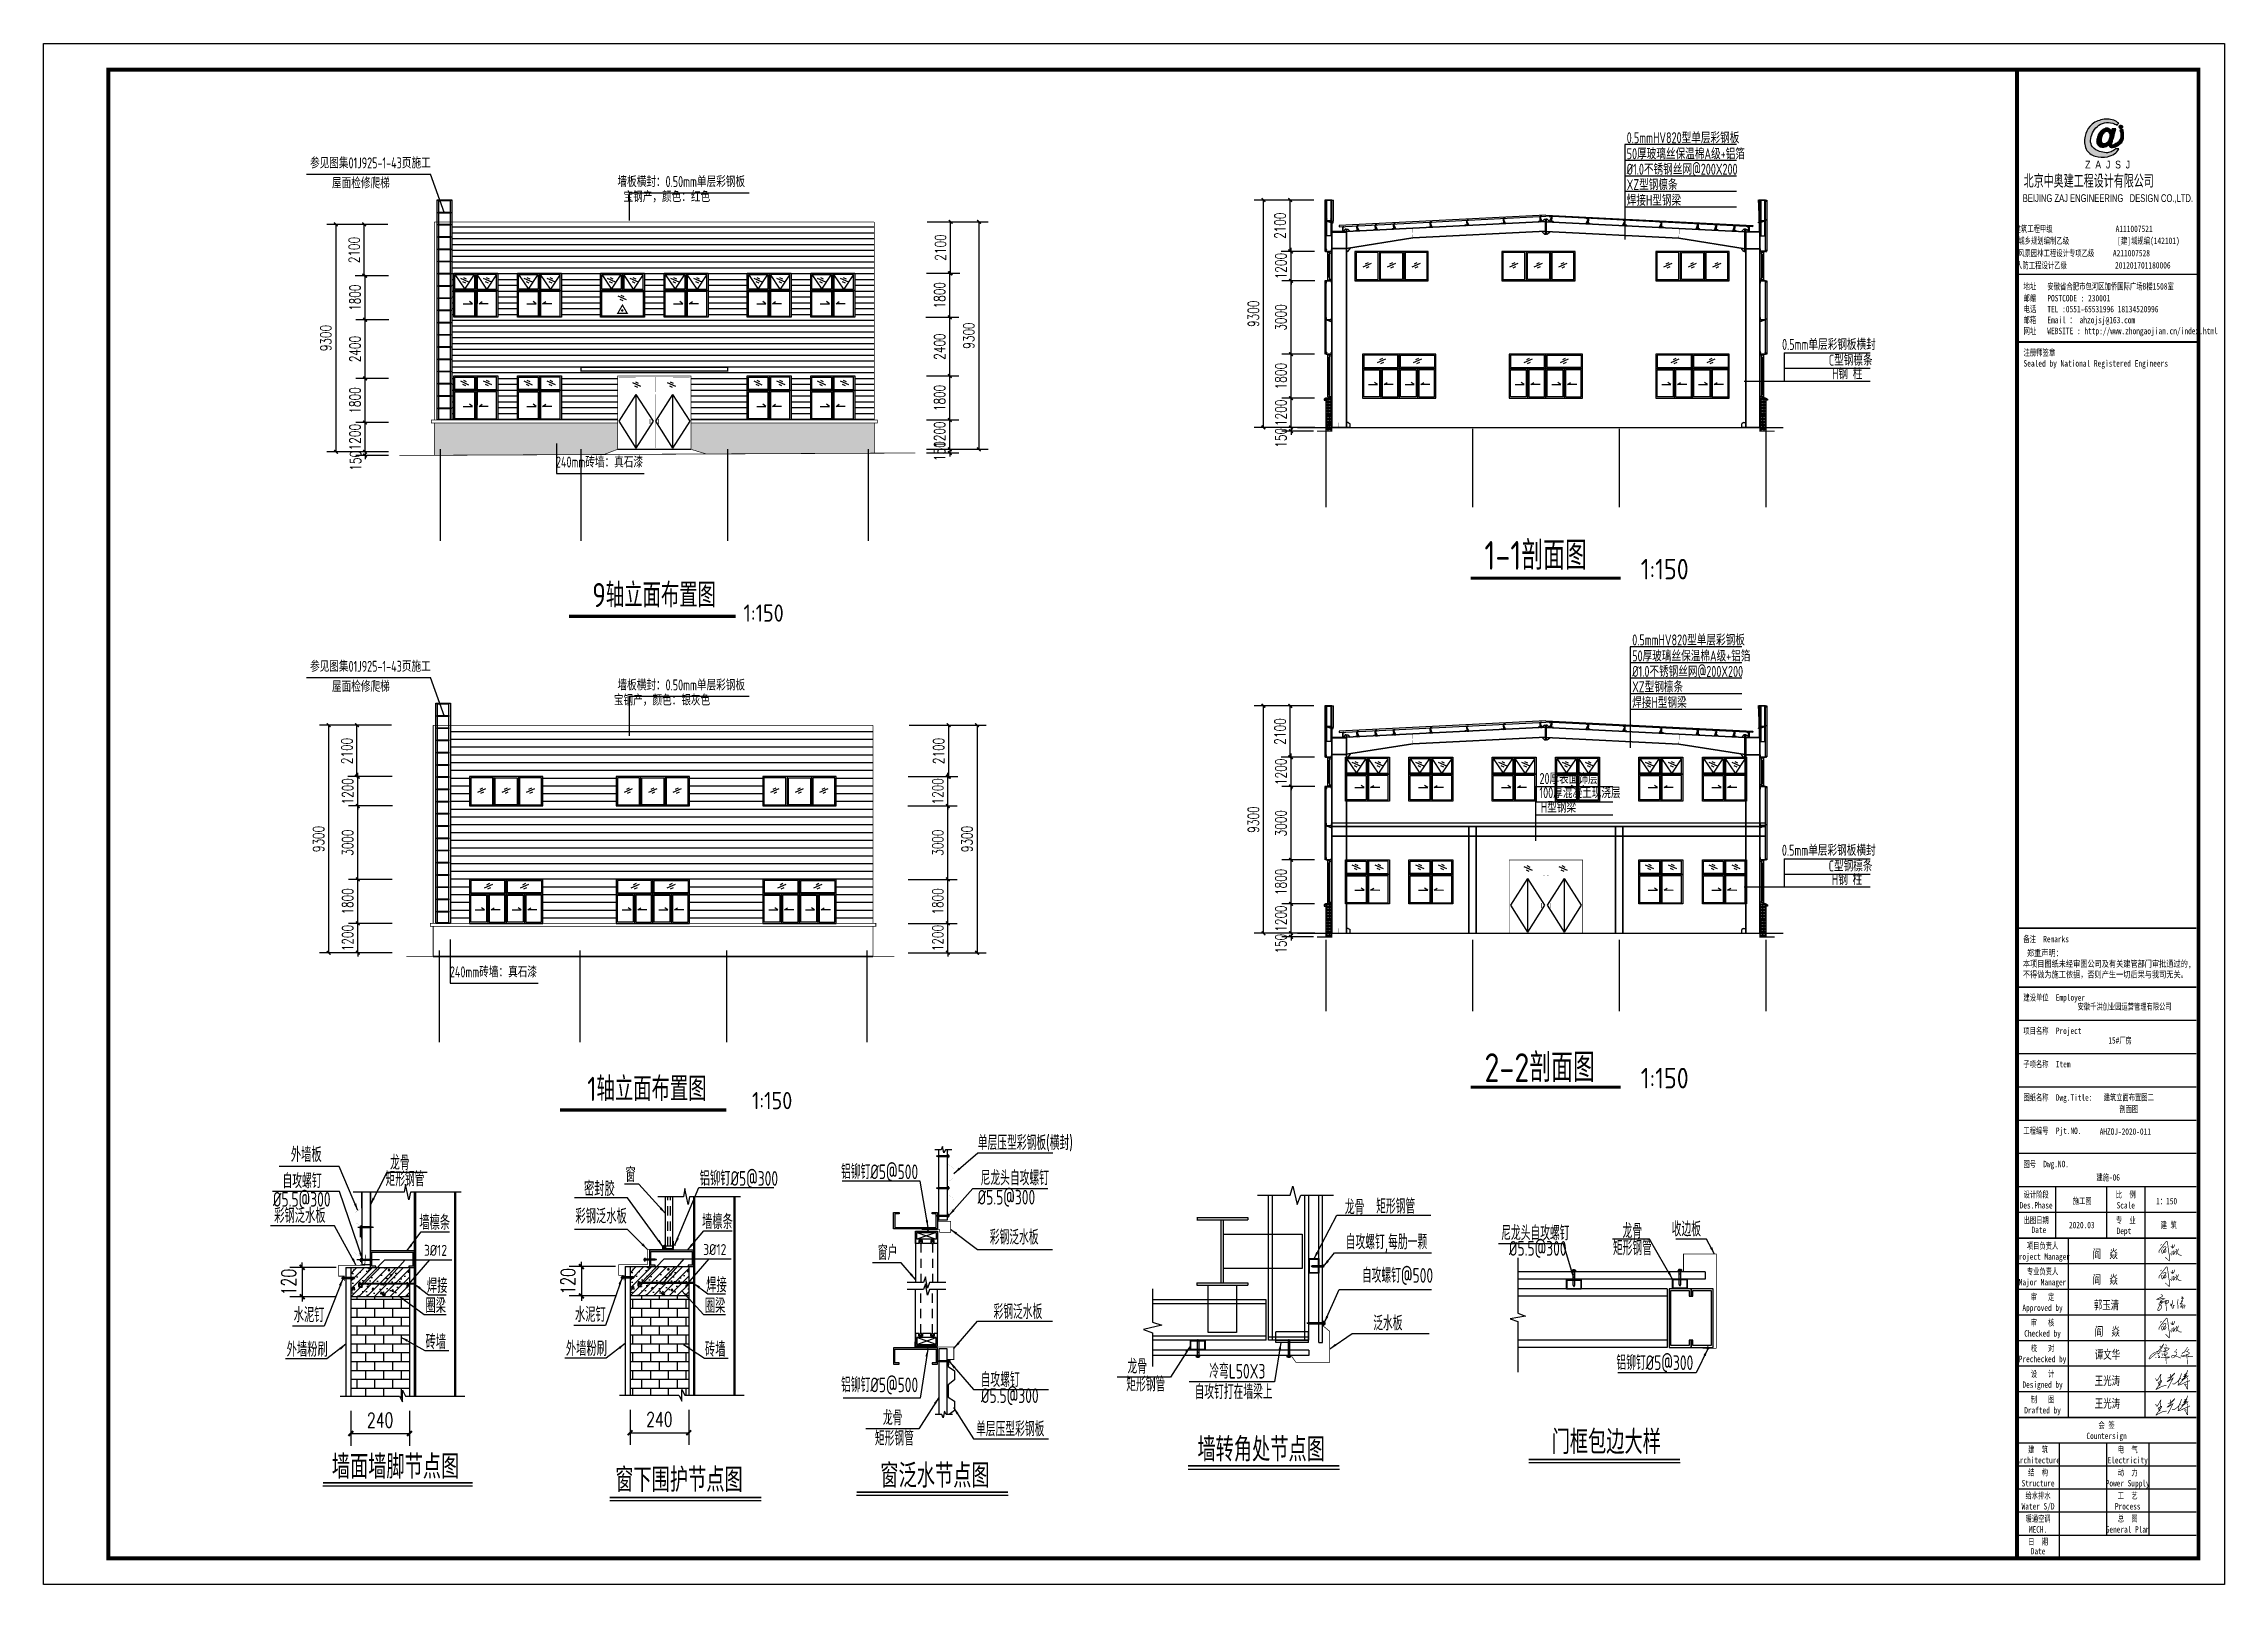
# Model space of a CAD drawing. Extents: x 177291 to 1288761, y 177638 to 322898.
# Drawn here: x 688720 to 777918, y 251928 to 314928 of the extents above; entities that cross this region are included whole.
import ezdxf
from ezdxf.enums import TextEntityAlignment as Align

# ---------------------------------------------------------------- set-up
doc = ezdxf.new("R2010")
doc.units = 0
doc.header["$LTSCALE"] = 1000
doc.linetypes.add('x2', pattern=[1.25, 0.75, -0.5])
for name, color, linetype in [('002', 3, 'Continuous'), ('8', 3, 'Continuous'), ('ADIM', 3, 'Continuous'), ('AXIS', 3, 'Continuous'), ('BOLT', 251, 'Continuous'), ('COLU', 7, 'Continuous'), ('DIM_SYMB', 3, 'Continuous'), ('DOTE', 1, 'Continuous'), ('E_LINE', 7, 'Continuous'), ('GL', 150, 'Continuous'), ('GZ', 50, 'Continuous'), ('LT', 27, 'Continuous'), ('PUB_DIM', 3, 'Continuous'), ('PUB_TEXT', 7, 'Continuous'), ('PUB_TITLE', 4, 'Continuous'), ('PZ', 202, 'Continuous'), ('REIN', 1, 'Continuous'), ('TEXT', 7, 'Continuous'), ('THIN', 7, 'Continuous'), ('WINDOW', 4, 'Continuous'), ('图框文字', 120, 'Continuous'), ('图签', 3, 'Continuous'), ('天沟', 2, 'Continuous'), ('粗实线', 2, 'Continuous')]:
    doc.layers.add(name, color=color, linetype=linetype)
doc.styles.add('_gyy_title_Arial', font='arial.ttf', dxfattribs={"width": 0.7})
doc.styles.add('_gyy_title_ST', font='', dxfattribs={"width": 0.8})
doc.styles.add('_TCH_DIM_T3', font='SIMPLEX', dxfattribs={"width": 0.705882, "bigfont": 'GBCBIG'})
doc.styles.add('C', font='tssdeng.shx', dxfattribs={"height": 3, "bigfont": 'tssdchn.shx'})
doc.styles.add('HZ', font='txt.shx', dxfattribs={"width": 0.8, "bigfont": '000hztxt.shx'})
doc.styles.get("Standard").update_dxf_attribs({"font": 'gbenor.shx', "bigfont": 'gbcbig.shx'})
doc.styles.add('TSSD_Norm', font='tssdeng.shx', dxfattribs={"bigfont": 'hztxt.shx'})
doc.styles.add('标准字体', font='tssdeng.shx', dxfattribs={"width": 0.7, "bigfont": 'tssdchn.shx'})
doc.styles.get('_gyy_title_ST').set_extended_font_data('SimSun')
doc.dimstyles.new('_TCH_ARCH&&150', dxfattribs={"dimtxt": 446.25, "dimasz": 150, "dimexe": 375, "dimexo": 450, "dimgap": 189.375, "dimtad": 1, "dimdec": 0, "dimzin": 0, "dimdsep": 46, "dimtxsty": '_TCH_DIM_T3', "dimblk": 'ARCHTICK', "dimcen": 0.09, "dimclrd": 3, "dimclre": 3, "dimclrt": 7, "dimazin": 2, "dimtfac": 1, "dimtdec": 0, "dimtix": 1, "dimtmove": 2, "dimatfit": 3, "dimfxl": 1, "dimtolj": 1, "dimtzin": 0, "dimarcsym": 0})
doc.dimstyles.new('TCH-200-1', dxfattribs={"dimtxt": 595, "dimasz": 200, "dimexe": 500, "dimexo": 600, "dimgap": 252.5, "dimtad": 1, "dimdec": 0, "dimzin": 0, "dimdsep": 46, "dimtxsty": '_TCH_DIM_T3', "dimblk": 'ARCHTICK', "dimcen": 0.09, "dimclrd": 3, "dimclre": 3, "dimclrt": 7, "dimazin": 2, "dimtfac": 1, "dimtdec": 0, "dimtix": 1, "dimtmove": 2, "dimatfit": 3, "dimfxl": 1, "dimtolj": 1, "dimtzin": 0, "dimarcsym": 0})
pattern_1 = [(0, (192401.58, 352750.7), (0, 363.9312), []), (90, (192401.58, 352750.7), (-363.9312, 363.9312), [363.9312, -363.9312])]
pattern_2 = [(0, (24138.246, -169478.46), (0, 60.6552), []), (90, (24138.246, -169478.46), (-60.6552, 60.6552), [60.6552, -60.6552])]
pattern_3 = [(0, (24138.246, -190160.78), (0, 60.6552), []), (90, (24138.246, -190160.78), (-60.6552, 60.6552), [60.6552, -60.6552])]

msp = doc.modelspace()

# ---------------------------------------------------------------- texts
at = {"color": 1, "insert": (769709.06, 309574.94), "char_height": 538.6524, "width": 7045.2659, "attachment_point": 1, "style": 'HZ'}
msp.add_mtext('北京中奥建工程设计有限公司', dxfattribs=at)
at = {"layer": 'PUB_TEXT', "style": 'C', "width": 0.7}
for p in [(713239.52, 297458.8), (708900.53, 276612.74)]:
    msp.add_text('240mm砖墙：真石漆', height=450, dxfattribs=at).set_placement(p, align=Align.BOTTOM_RIGHT)
at = {"layer": 'PUB_TEXT', "style": 'C', "width": 0.8}
for s, height, p in [('9轴立面布置图', 987.84, (711160.75, 291885.25)), ('1轴立面布置图', 987.84, (710956.61, 271694.12)), ('3%%c12', 450, (704276.96, 265361.72, -32730.47)), ('3%%c12', 450, (715699.66, 265393.34, -32730.47))]:
    msp.add_text(s, height=height, dxfattribs=at).set_placement(p)
at = {"layer": 'PUB_TEXT'}
for p in [(717345.82, 291291.17), (717695.5, 271356.89)]:
    msp.add_text('1:150', height=705.6, dxfattribs=at).set_placement(p)
at = {"layer": 'PUB_TITLE', "width": 0.7}
for s, height, style, p in [('BEIJING ZAJ ENGINEERING   DESIGN CO.,LTD.', 318.1829, '_gyy_title_Arial', (773153.74, 308452.02)), ('城乡规划编制乙级             [建]城规编(142101)', 265.1525, '_gyy_title_ST', (772789.02, 306736.8)), ('建筑工程甲级                 A111007521             ', 265.1525, '_gyy_title_ST', (773143.08, 307223.27)), ('人防工程设计乙级             201201701180006', 265.1525, '_gyy_title_ST', (772558.93, 305731.93)), ('风景园林工程设计专项乙级     A211007528           ', 265.1525, '_gyy_title_ST', (773011.09, 306228.15)), ('设计阶段', 261.883, '_gyy_title_ST', (770218.56, 267737.94)), ('比  例', 261.883, '_gyy_title_ST', (773884.92, 267737.94)), ('Des.Phase', 261.883, '_gyy_title_ST', (770218.56, 267297.99)), ('出图日期', 261.883, '_gyy_title_ST', (770218.56, 266690.41)), ('专  业', 261.883, '_gyy_title_ST', (773884.92, 266690.41)), ('Scale', 261.883, '_gyy_title_ST', (773884.92, 267297.99)), ('项目负责人', 261.883, '_gyy_title_ST', (770480.44, 265642.88)), ('Date', 261.883, '_gyy_title_ST', (770331.23, 266293.37)), ('Dept ', 261.883, '_gyy_title_ST', (773884.92, 266250.45)), ('Project Manager', 261.8831, '_gyy_title_ST', (770480.44, 265202.91)), ('Major Manager', 261.8831, '_gyy_title_ST', (770480.44, 264155.38)), ('专业负责人', 261.883, '_gyy_title_ST', (770480.44, 264595.34)), ('Approved by', 261.8831, '_gyy_title_ST', (770480.44, 263107.84)), ('审   定', 261.883, '_gyy_title_ST', (770480.45, 263547.81)), ('Checked by', 261.883, '_gyy_title_ST', (770480.44, 262060.31)), ('审   核', 261.883, '_gyy_title_ST', (770480.45, 262500.27)), ('校   对', 261.883, '_gyy_title_ST', (770480.45, 261452.74)), ('Prechecked by', 261.8831, '_gyy_title_ST', (770480.44, 261012.78)), ('设   计', 261.883, '_gyy_title_ST', (770480.45, 260405.21)), ('Designed by', 261.8831, '_gyy_title_ST', (770480.44, 259965.24)), ('制   图', 261.883, '_gyy_title_ST', (770480.45, 259357.67)), ('Drafted by', 261.883, '_gyy_title_ST', (770480.44, 258917.71)), ('Countersign', 261.8831, '_gyy_title_ST', (773099.27, 257870.18)), ('会 签', 261.883, '_gyy_title_ST', (773099.27, 258310.14)), ('Architecture', 261.8831, '_gyy_title_ST', (770297.12, 256875.02)), ('建  筑', 261.883, '_gyy_title_ST', (770297.12, 257314.98)), ('Electricity', 261.8831, '_gyy_title_ST', (773963.49, 256875.02)), ('电  气', 261.883, '_gyy_title_ST', (773963.49, 257314.98)), ('Structure', 261.883, '_gyy_title_ST', (770297.12, 255932.24)), ('结  构', 261.883, '_gyy_title_ST', (770297.12, 256372.2)), ('Power Supply', 261.8831, '_gyy_title_ST', (773963.49, 255932.24)), ('动  力', 261.883, '_gyy_title_ST', (773963.49, 256372.2)), ('Water S/D', 261.883, '_gyy_title_ST', (770297.12, 254989.46)), ('给水排水', 261.883, '_gyy_title_ST', (770297.12, 255429.42)), ('Process', 261.883, '_gyy_title_ST', (773963.49, 254989.46)), ('工  艺', 261.883, '_gyy_title_ST', (773963.49, 255429.42)), ('暖通空调', 261.883, '_gyy_title_ST', (770297.12, 254486.64)), ('MECH.', 261.883, '_gyy_title_ST', (770297.12, 254046.68)), ('General Plan', 261.8831, '_gyy_title_ST', (773963.49, 254046.68)), ('总  图', 261.883, '_gyy_title_ST', (773963.49, 254486.64)), ('日  期', 261.883, '_gyy_title_ST', (770297.12, 253543.86)), ('Date', 261.883, '_gyy_title_ST', (770297.12, 253156.28))]:
    msp.add_text(s, height=height, dxfattribs=dict(at, style=style)).set_placement(p, align=Align.CENTER)
at = {"layer": 'PUB_TITLE', "style": '_gyy_title_ST', "width": 0.7}
for s, height, p in [('地址   安徽省合肥市包河区加侨国际广场B楼1508室', 265.1525, (769701.28, 304870.49)), ('邮编   POSTCODE : 230001', 265.1525, (769701.28, 304386.17)), ('电话   TEL :0551-65531996 18134520996', 265.1525, (769701.28, 303940.72)), ('邮箱   Email ： ahzojsj@163.com', 265.1525, (769701.28, 303495.26)), ('网址   WEBSITE : http://www.zhongaojian.cn/index.html', 265.1525, (769701.28, 303047.18)), ('注册师签章', 265.152, (769701.28, 302166.88)), ('Sealed by National Registered Engineers', 265.1525, (769702.72, 301721.42)), ('备注  Remarks', 261.8831, (769697.97, 278183.68)), ('建设单位  Employer', 261.8831, (769697.97, 275793.48)), ('项目名称  Project', 261.8831, (769697.97, 274431.68)), ('子项名称  Item', 261.883, (769697.97, 273069.89)), ('图纸名称  Dwg.Title:', 261.8831, (769697.97, 271708.09)), ('工程编号  Pjt.NO.', 261.8831, (769697.97, 270346.3)), ('图号  Dwg.NO.', 261.8831, (769697.97, 268984.51))]:
    msp.add_text(s, height=height, dxfattribs=at).set_placement(p)
at = {"layer": 'PUB_TITLE', "color": 2, "style": '_gyy_title_ST', "width": 0.7}
for s, height, p in [('安徽千洪创业园运营管理有限公司', 261.8831, (773835.56, 275563.1)), ('15#厂房', 261.883, (773653.33, 274179.9))]:
    msp.add_text(s, height=height, dxfattribs=at).set_placement(p, align=Align.MIDDLE)
at = {"layer": 'PUB_TITLE', "color": 6, "style": '_gyy_title_ST', "width": 0.7}
for s, p in [('建筑立面布置图二', (774006.2, 271852.16)), ('剖面图', (774006.2, 271372.32))]:
    msp.add_text(s, height=261.883, dxfattribs=at).set_placement(p, align=Align.MIDDLE)
at = {"layer": 'PUB_TITLE', "color": 2, "style": '_gyy_title_ST', "width": 0.7}
msp.add_text('AHZOJ-2020-011', height=261.8831, dxfattribs=at).set_placement((773865.53, 270313.34), align=Align.CENTER)
at = {"layer": 'PUB_TITLE', "color": 6, "style": '_gyy_title_ST', "width": 0.7}
msp.add_text('建施-06', height=261.883, dxfattribs=at).set_placement((773165.22, 268438.94), align=Align.CENTER)
at = {"layer": 'PUB_TITLE', "insert": (769676.08, 277872.4), "char_height": 261.8831, "width": 8380.269, "attachment_point": 1, "style": '_gyy_title_ST'}
msp.add_mtext(' 郑重声明：\\P本项目图纸未经审图公司及有关建管部门审批通过的,\\P不得做为施工依据，否则产生一切后果与我司无关。', dxfattribs=at)
at = {"layer": 'TEXT'}
for s, height, style, width, p in [('0.5mmHV820型单层彩钢板', 450, 'C', 0.7, (753470.91, 310854.22, -0.43)), ('50厚玻璃丝保温棉A级+铝箔', 450, 'C', 0.7, (753470.91, 310199.77, -0.43)), ('参见图集01J925-1-43页施工', 450, 'C', 0.7, (699617.19, 309825.99)), ('%%C1.0不锈钢丝网@200X200', 450, 'C', 0.7, (753470.91, 309567.62, -0.43)), ('屋面检修爬梯', 450, 'C', 0.7, (700514.84, 309005.15)), ('焊接H型钢梁', 450, 'C', 0.7, (753470.91, 308296.13, -0.43)), ('XZ型钢檩条', 450, 'C', 0.7, (753470.91, 308937.53, -0.43)), ('0.5mm单层彩钢板横封', 450, 'C', 0.7, (759825.36, 302404.03, -0.43)), ('C型钢檩条', 450, 'C', 0.7, (761740.04, 301761.57, -0.43)), ('H钢 柱', 450, 'C', 0.7, (761871.51, 301204.47, -0.43)), ('1-1剖面图', 1176, 'C', 0.8, (747652, 293414.89, -0.43)), ('0.5mmHV820型单层彩钢板', 450, 'C', 0.7, (753696.81, 290320.4, -0.43)), ('50厚玻璃丝保温棉A级+铝箔', 450, 'C', 0.7, (753696.81, 289665.95, -0.43)), ('参见图集01J925-1-43页施工', 450, 'C', 0.7, (699617.1, 289241.69)), ('%%C1.0不锈钢丝网@200X200', 450, 'C', 0.7, (753696.81, 289033.8, -0.43)), ('屋面检修爬梯', 450, 'C', 0.7, (700514.74, 288420.86)), ('焊接H型钢梁', 450, 'C', 0.7, (753696.81, 287762.31, -0.43)), ('XZ型钢檩条', 450, 'C', 0.7, (753696.81, 288403.71, -0.43)), ('100厚混凝土现浇层', 450, 'C', 0.7, (749903.21, 284075.62, -0.37)), ('20厚表面饰层', 450, 'C', 0.7, (749903.21, 284654.36, -0.37)), ('H型钢梁', 450, 'C', 0.7, (749959.75, 283479.94, -0.37)), ('0.5mm单层彩钢板横封', 450, 'C', 0.7, (759818.34, 281721.71, -0.43)), ('C型钢檩条', 450, 'C', 0.7, (761733.02, 281079.25, -0.43)), ('H钢 柱', 450, 'C', 0.7, (761864.49, 280522.15, -0.43)), ('2-2剖面图', 1176, 'C', 0.8, (747652, 272470.37, -0.43)), ('单层压型彩钢板(横封)', 600, '标准字体', 0.7, (726929.63, 269687.08)), ('外墙板', 600, 'TSSD_Norm', 0.7, (698833.9, 269200)), ('龙骨', 600, '标准字体', 0.7, (702891.8, 268873.07)), ('自攻螺钉', 600, '标准字体', 0.7, (698492.55, 268125.98, 86.05)), ('矩形钢管', 600, '标准字体', 0.7, (702703.35, 268205.84)), ('窗', 600, 'TSSD_Norm', 0.7, (712517.9, 268380.58)), ('铝铆钉%%C5@300', 600, 'TSSD_Norm', 0.7, (715555.92, 268226.3)), ('铝铆钉%%C5@500', 600, '标准字体', 0.7, (721339.27, 268498.98)), ('尼龙头自攻螺钉', 600, '标准字体', 0.7, (727047.21, 268247.66)), ('%%C5.5@300', 600, '标准字体', 0.7, (698102.18, 267372.14, 86.05)), ('密封胶', 600, 'TSSD_Norm', 0.7, (710824.56, 267806.27)), ('%%C5.5@300', 600, '标准字体', 0.7, (726923.67, 267458.95)), ('龙骨', 600, '标准字体', 0.7, (741945.77, 267051.73)), ('矩形钢管', 600, '标准字体', 0.7, (743224.25, 267088.01)), ('彩钢泛水板', 600, 'TSSD_Norm', 0.7, (698153.39, 266706.58)), ('墙檩条', 600, 'TSSD_Norm', 0.7, (704086.32, 266426.74)), ('彩钢泛水板', 600, 'TSSD_Norm', 0.7, (710471.71, 266681.87)), ('墙檩条', 600, 'TSSD_Norm', 0.7, (715651.7, 266458.36)), ('龙骨', 600, '标准字体', 0.7, (753304.64, 266079.61)), ('收边板', 600, '标准字体', 0.7, (755314.24, 266157.09)), ('彩钢泛水板', 600, '标准字体', 0.7, (727420.69, 265822.38)), ('自攻螺钉,每肋一颗', 600, '标准字体', 0.7, (741979.37, 265629.17)), ('尼龙头自攻螺钉', 600, '标准字体', 0.7, (748338.2, 265995.41, 114.72)), ('%%C5.5@300', 600, '标准字体', 0.7, (748657.16, 265365.88, 114.72)), ('矩形钢管', 600, '标准字体', 0.7, (752907.8, 265383.63)), ('自攻螺钉@500', 600, '标准字体', 0.7, (742641.44, 264260.92)), ('焊接', 600, 'TSSD_Norm', 0.7, (704398.25, 263839.09)), ('焊接', 600, 'TSSD_Norm', 0.7, (715820.95, 263870.72)), ('水泥钉', 600, 'TSSD_Norm', 0.7, (698946.62, 262644.53)), ('圈梁', 600, 'TSSD_Norm', 0.7, (704336.23, 263029.42)), ('水泥钉', 600, 'TSSD_Norm', 0.7, (710454.47, 262661.31)), ('圈梁', 600, 'TSSD_Norm', 0.7, (715766.09, 263022.69)), ('彩钢泛水板', 600, '标准字体', 0.7, (727573.15, 262777.7)), ('泛水板', 600, '标准字体', 0.7, (743104.13, 262308.92)), ('外墙粉刷', 600, 'TSSD_Norm', 0.7, (698661.03, 261237.11)), ('砖墙', 600, 'TSSD_Norm', 0.7, (704341.93, 261544.11)), ('外墙粉刷', 600, 'TSSD_Norm', 0.7, (710083.73, 261268.73)), ('砖墙', 600, 'TSSD_Norm', 0.7, (715771.8, 261238.27)), ('铝铆钉%%C5@300', 600, '标准字体', 0.7, (753051.86, 260692.96)), ('铝铆钉%%C5@500', 600, '标准字体', 0.7, (721339.27, 259784.83)), ('自攻螺钉', 600, '标准字体', 0.7, (727045.99, 259996.34)), ('矩形钢管', 600, '标准字体', 0.7, (733003.1, 259813.93)), ('龙骨', 600, '标准字体', 0.7, (733051.06, 260540.48)), ('冷弯L50X3', 600, '标准字体', 0.7, (736397.72, 260343.6)), ('自攻钉打在墙梁上', 600, '标准字体', 0.7, (735797.11, 259499.59)), ('龙骨', 600, '标准字体', 0.7, (723051.48, 258436.42)), ('矩形钢管', 600, '标准字体', 0.7, (722720.02, 257598.78)), ('单层压型彩钢板', 600, '标准字体', 0.7, (726859.14, 257981.67)), ('墙转角处节点图', 980, 'C', 0.8, (735914.09, 256954.01, -15046.45)), ('门框包边大样', 980, 'C', 0.8, (750400.27, 257258.17, -15046.45)), ('墙面墙脚节点图', 980, 'C', 0.8, (700508.33, 256250.59)), ('窗泛水节点图', 980, 'C', 0.8, (722945.15, 255881.27, -15046.45)), ('窗下围护节点图', 980, 'C', 0.8, (712100.92, 255709.88, -15046.45))]:
    msp.add_text(s, height=height, dxfattribs=dict(at, style=style, width=width)).set_placement(p)
at = {"layer": 'TEXT', "style": 'C', "width": 0.7}
for s, p in [('墙板横封：0.50mm单层彩钢板', (717411.46, 308928.24)), ('宝钢产，颜色：红色', (715983.44, 308312.73)), ('宝钢产，颜色：银灰色', (715983.35, 287728.43)), ('墙板横封：0.50mm单层彩钢板', (717411.36, 288343.95))]:
    msp.add_text(s, height=450, dxfattribs=at).set_placement(p, align=Align.BOTTOM_RIGHT)
at = {"layer": 'TEXT'}
for p in [(754047.14, 293021.19, -0.43), (754047.14, 272208.67, -0.43)]:
    msp.add_text('1:150', height=840, dxfattribs=at).set_placement(p)
at = {"layer": 'TEXT', "color": 3, "style": '_gyy_title_ST', "width": 0.7}
for s, p in [('阎  焱', (772528.84, 265263.08)), ('阎  焱', (772528.84, 264215.55)), ('郭玉清', (772576.01, 263174.01)), ('阎  焱', (772613.8, 262092.08)), ('谭文华', (772613.8, 261148.44)), ('王光涛', (772613.8, 260073.2)), ('王光涛', (772613.8, 259146.16))]:
    msp.add_text(s, height=353.691, dxfattribs=at).set_placement(p)
at = {"layer": 'THIN', "style": '标准字体', "width": 0.7}
for s, p in [('窗户', (722843.24, 265192.45)), ('%%C5.5@300', (727063.14, 259343.91))]:
    msp.add_text(s, height=600, dxfattribs=at).set_placement(p)
at = {"layer": '图框文字', "color": 7, "style": '_gyy_title_ST', "width": 0.7}
for s, p in [('施工图', (772104.47, 267475.58)), ('1：150', (775556.14, 267467.29)), ('2020.03', (772085.1, 266489.66)), ('建 筑', (775641.8, 266489.66))]:
    msp.add_text(s, height=261.883, dxfattribs=at).set_placement(p, align=Align.CENTER)

# ---------------------------------------------------------------- blocks, each defined once
blk = doc.blocks.new('A$C5AE57A66')
at = {"color": 2}
for points in [[(0, 9000), (59, 9000), (59, 0), (0, 0)], [(59, 9000), (541, 9000), (541, 8962), (59, 8962)], [(541, 9000), (600, 9000), (600, 0), (541, 0)], [(59, 8500), (541, 8500), (541, 8462), (59, 8462)], [(59, 8000), (541, 8000), (541, 7962), (59, 7962)], [(59, 7500), (541, 7500), (541, 7462), (59, 7462)], [(59, 7000), (541, 7000), (541, 6962), (59, 6962)], [(59, 6500), (541, 6500), (541, 6462), (59, 6462)], [(59, 6000), (541, 6000), (541, 5962), (59, 5962)], [(59, 5500), (541, 5500), (541, 5462), (59, 5462)], [(59, 5000), (541, 5000), (541, 4962), (59, 4962)], [(59, 4500), (541, 4500), (541, 4462), (59, 4462)], [(59, 4000), (541, 4000), (541, 3962), (59, 3962)], [(59, 3500), (541, 3500), (541, 3462), (59, 3462)], [(59, 3000), (541, 3000), (541, 2962), (59, 2962)], [(59, 2500), (541, 2500), (541, 2462), (59, 2462)], [(59, 2000), (541, 2000), (541, 1962), (59, 1962)], [(59, 1500), (541, 1500), (541, 1462), (59, 1462)], [(59, 1000), (541, 1000), (541, 962), (59, 962)], [(59, 500), (541, 500), (541, 462), (59, 462)], [(59, 38), (541, 38), (541, 0), (59, 0)]]:
    blk.add_lwpolyline(points, close=True, dxfattribs=at)
blk = doc.blocks.new('_ArchTick')
at = {"color": 0, "linetype": 'ByBlock', "const_width": 0.4}
blk.add_lwpolyline([(-0.5, -0.5), (0.5, 0.5)], dxfattribs=at)
blk = doc.blocks.new('*D510')
at = {"layer": 'Defpoints', "color": 0, "transparency": 16777216}
for p in [(701571, 278956), (703427, 278956), (703427, 277756)]:
    blk.add_point(p, dxfattribs=at)
at = {"layer": 'PUB_DIM', "color": 3, "lineweight": -2, "transparency": 16777216}
for p, q in [((702977, 278956), (701196, 278956)), ((701571, 278956), (701571, 279106)), ((701571, 277756), (701571, 278956)), ((702977, 277756), (701196, 277756)), ((701571, 277756), (701571, 277606))]:
    blk.add_line(p, q, dxfattribs=at)
at = {"layer": 'PUB_DIM', "color": 3, "lineweight": -2, "transparency": 16777216, "xscale": 150, "yscale": 150, "zscale": 150}
for p, rotation in [((701571, 278956), 270), ((701571, 277756), 90)]:
    blk.add_blockref('_ArchTick', p, dxfattribs=dict(at, rotation=rotation))
at = {"layer": 'PUB_DIM', "color": 7, "transparency": 16777216, "insert": (701158, 278356), "char_height": 446.2, "attachment_point": 5, "rotation": 90, "style": '_TCH_DIM_T3'}
blk.add_mtext('\\A1;1200', dxfattribs=at)
blk = doc.blocks.new('*D511')
at = {"layer": 'Defpoints', "color": 0, "transparency": 16777216}
for p in [(701571, 280756), (703427, 280756), (703427, 278956)]:
    blk.add_point(p, dxfattribs=at)
at = {"layer": 'PUB_DIM', "color": 3, "lineweight": -2, "transparency": 16777216}
for p, q in [((702977, 280756), (701196, 280756)), ((701571, 278956), (701571, 280756)), ((702977, 278956), (701196, 278956))]:
    blk.add_line(p, q, dxfattribs=at)
at = {"layer": 'PUB_DIM', "color": 3, "lineweight": -2, "transparency": 16777216, "xscale": 150, "yscale": 150, "zscale": 150}
for p, rotation in [((701571, 280756), 90), ((701571, 278956), 270)]:
    blk.add_blockref('_ArchTick', p, dxfattribs=dict(at, rotation=rotation))
at = {"layer": 'PUB_DIM', "color": 7, "transparency": 16777216, "insert": (701158, 279856), "char_height": 446.2, "attachment_point": 5, "rotation": 90, "style": '_TCH_DIM_T3'}
blk.add_mtext('\\A1;1800', dxfattribs=at)
blk = doc.blocks.new('*D512')
at = {"layer": 'Defpoints', "color": 0, "transparency": 16777216}
for p in [(701571, 283756), (703444, 283756, -4), (703427, 280756)]:
    blk.add_point(p, dxfattribs=at)
at = {"layer": 'PUB_DIM', "color": 3, "lineweight": -2, "transparency": 16777216}
for p, q in [((702994, 283756), (701196, 283756)), ((701571, 280756), (701571, 283756)), ((702977, 280756), (701196, 280756))]:
    blk.add_line(p, q, dxfattribs=at)
at = {"layer": 'PUB_DIM', "color": 3, "lineweight": -2, "transparency": 16777216, "xscale": 150, "yscale": 150, "zscale": 150}
for p, rotation in [((701571, 283756), 90), ((701571, 280756), 270)]:
    blk.add_blockref('_ArchTick', p, dxfattribs=dict(at, rotation=rotation))
at = {"layer": 'PUB_DIM', "color": 7, "transparency": 16777216, "insert": (701158, 282256), "char_height": 446.2, "attachment_point": 5, "rotation": 90, "style": '_TCH_DIM_T3'}
blk.add_mtext('\\A1;3000', dxfattribs=at)
blk = doc.blocks.new('*D513')
at = {"layer": 'Defpoints', "color": 0, "transparency": 16777216}
for p in [(701571, 284956), (703427, 284956), (703444, 283756, -4)]:
    blk.add_point(p, dxfattribs=at)
at = {"layer": 'PUB_DIM', "color": 3, "lineweight": -2, "transparency": 16777216}
for p, q in [((702977, 284956), (701196, 284956)), ((701571, 284956), (701571, 285106)), ((701571, 283756), (701571, 284956)), ((702994, 283756), (701196, 283756)), ((701571, 283756), (701571, 283606))]:
    blk.add_line(p, q, dxfattribs=at)
at = {"layer": 'PUB_DIM', "color": 3, "lineweight": -2, "transparency": 16777216, "xscale": 150, "yscale": 150, "zscale": 150}
for p, rotation in [((701571, 284956), 270), ((701571, 283756), 90)]:
    blk.add_blockref('_ArchTick', p, dxfattribs=dict(at, rotation=rotation))
at = {"layer": 'PUB_DIM', "color": 7, "transparency": 16777216, "insert": (701158, 284356), "char_height": 446.2, "attachment_point": 5, "rotation": 90, "style": '_TCH_DIM_T3'}
blk.add_mtext('\\A1;1200', dxfattribs=at)
blk = doc.blocks.new('*D514')
at = {"layer": 'Defpoints', "color": 0, "transparency": 16777216}
for p in [(701538, 287056), (703394, 287056), (703427, 284956)]:
    blk.add_point(p, dxfattribs=at)
at = {"layer": 'PUB_DIM', "color": 3, "lineweight": -2, "transparency": 16777216}
for p, q in [((702944, 287056), (701163, 287056)), ((701538, 284956), (701538, 287056)), ((702977, 284956), (701163, 284956))]:
    blk.add_line(p, q, dxfattribs=at)
at = {"layer": 'PUB_DIM', "color": 3, "lineweight": -2, "transparency": 16777216, "xscale": 150, "yscale": 150, "zscale": 150}
for p, rotation in [((701538, 287056), 90), ((701538, 284956), 270)]:
    blk.add_blockref('_ArchTick', p, dxfattribs=dict(at, rotation=rotation))
at = {"layer": 'PUB_DIM', "color": 7, "transparency": 16777216, "insert": (701125, 286006), "char_height": 446.2, "attachment_point": 5, "rotation": 90, "style": '_TCH_DIM_T3'}
blk.add_mtext('\\A1;2100', dxfattribs=at)
blk = doc.blocks.new('*D515')
at = {"layer": 'Defpoints', "color": 0, "transparency": 16777216}
for p in [(703394, 287056), (700379, 277756), (703427, 277756)]:
    blk.add_point(p, dxfattribs=at)
at = {"layer": 'PUB_DIM', "color": 3, "lineweight": -2, "transparency": 16777216}
for p, q in [((702944, 287056), (700004, 287056)), ((700379, 287056), (700379, 277756)), ((702977, 277756), (700004, 277756))]:
    blk.add_line(p, q, dxfattribs=at)
at = {"layer": 'PUB_DIM', "color": 3, "lineweight": -2, "transparency": 16777216, "xscale": 150, "yscale": 150, "zscale": 150}
for p, rotation in [((700379, 287056), 90), ((700379, 277756), 270)]:
    blk.add_blockref('_ArchTick', p, dxfattribs=dict(at, rotation=rotation))
at = {"layer": 'PUB_DIM', "color": 7, "transparency": 16777216, "insert": (699966, 282406), "char_height": 446.2, "attachment_point": 5, "rotation": 90, "style": '_TCH_DIM_T3'}
blk.add_mtext('\\A1;9300', dxfattribs=at)
blk = doc.blocks.new('*D516')
at = {"layer": 'Defpoints', "color": 0, "transparency": 16777216}
for p in [(723635, 278956), (725707, 278956), (723635, 277756)]:
    blk.add_point(p, dxfattribs=at)
at = {"layer": 'PUB_DIM', "color": 3, "lineweight": -2, "transparency": 16777216}
for p, q in [((724085, 278956), (726082, 278956)), ((725707, 278956), (725707, 279106)), ((725707, 277756), (725707, 278956)), ((724085, 277756), (726082, 277756)), ((725707, 277756), (725707, 277606))]:
    blk.add_line(p, q, dxfattribs=at)
at = {"layer": 'PUB_DIM', "color": 3, "lineweight": -2, "transparency": 16777216, "xscale": 150, "yscale": 150, "zscale": 150}
for p, rotation in [((725707, 278956), 270), ((725707, 277756), 90)]:
    blk.add_blockref('_ArchTick', p, dxfattribs=dict(at, rotation=rotation))
at = {"layer": 'PUB_DIM', "color": 7, "transparency": 16777216, "insert": (725295, 278356), "char_height": 446.2, "attachment_point": 5, "rotation": 90, "style": '_TCH_DIM_T3'}
blk.add_mtext('\\A1;1200', dxfattribs=at)
blk = doc.blocks.new('*D517')
at = {"layer": 'Defpoints', "color": 0, "transparency": 16777216}
for p in [(723635, 280756), (725707, 280756), (723635, 278956)]:
    blk.add_point(p, dxfattribs=at)
at = {"layer": 'PUB_DIM', "color": 3, "lineweight": -2, "transparency": 16777216}
for p, q in [((724085, 280756), (726082, 280756)), ((725707, 278956), (725707, 280756)), ((724085, 278956), (726082, 278956))]:
    blk.add_line(p, q, dxfattribs=at)
at = {"layer": 'PUB_DIM', "color": 3, "lineweight": -2, "transparency": 16777216, "xscale": 150, "yscale": 150, "zscale": 150}
for p, rotation in [((725707, 280756), 90), ((725707, 278956), 270)]:
    blk.add_blockref('_ArchTick', p, dxfattribs=dict(at, rotation=rotation))
at = {"layer": 'PUB_DIM', "color": 7, "transparency": 16777216, "insert": (725295, 279856), "char_height": 446.2, "attachment_point": 5, "rotation": 90, "style": '_TCH_DIM_T3'}
blk.add_mtext('\\A1;1800', dxfattribs=at)
blk = doc.blocks.new('*D518')
at = {"layer": 'Defpoints', "color": 0, "transparency": 16777216}
for p in [(723619, 283756, -4), (725707, 283756), (723635, 280756)]:
    blk.add_point(p, dxfattribs=at)
at = {"layer": 'PUB_DIM', "color": 3, "lineweight": -2, "transparency": 16777216}
for p, q in [((724069, 283756), (726082, 283756)), ((725707, 280756), (725707, 283756)), ((724085, 280756), (726082, 280756))]:
    blk.add_line(p, q, dxfattribs=at)
at = {"layer": 'PUB_DIM', "color": 3, "lineweight": -2, "transparency": 16777216, "xscale": 150, "yscale": 150, "zscale": 150}
for p, rotation in [((725707, 283756), 90), ((725707, 280756), 270)]:
    blk.add_blockref('_ArchTick', p, dxfattribs=dict(at, rotation=rotation))
at = {"layer": 'PUB_DIM', "color": 7, "transparency": 16777216, "insert": (725295, 282256), "char_height": 446.2, "attachment_point": 5, "rotation": 90, "style": '_TCH_DIM_T3'}
blk.add_mtext('\\A1;3000', dxfattribs=at)
blk = doc.blocks.new('*D519')
at = {"layer": 'Defpoints', "color": 0, "transparency": 16777216}
for p in [(723635, 284956), (725707, 284956), (723619, 283756, -4)]:
    blk.add_point(p, dxfattribs=at)
at = {"layer": 'PUB_DIM', "color": 3, "lineweight": -2, "transparency": 16777216}
for p, q in [((724085, 284956), (726082, 284956)), ((725707, 284956), (725707, 285106)), ((725707, 283756), (725707, 284956)), ((724069, 283756), (726082, 283756)), ((725707, 283756), (725707, 283606))]:
    blk.add_line(p, q, dxfattribs=at)
at = {"layer": 'PUB_DIM', "color": 3, "lineweight": -2, "transparency": 16777216, "xscale": 150, "yscale": 150, "zscale": 150}
for p, rotation in [((725707, 284956), 270), ((725707, 283756), 90)]:
    blk.add_blockref('_ArchTick', p, dxfattribs=dict(at, rotation=rotation))
at = {"layer": 'PUB_DIM', "color": 7, "transparency": 16777216, "insert": (725295, 284356), "char_height": 446.2, "attachment_point": 5, "rotation": 90, "style": '_TCH_DIM_T3'}
blk.add_mtext('\\A1;1200', dxfattribs=at)
blk = doc.blocks.new('*D520')
at = {"layer": 'Defpoints', "color": 0, "transparency": 16777216}
for p in [(723668, 287056), (725740, 287056), (723635, 284956)]:
    blk.add_point(p, dxfattribs=at)
at = {"layer": 'PUB_DIM', "color": 3, "lineweight": -2, "transparency": 16777216}
for p, q in [((724118, 287056), (726115, 287056)), ((725740, 284956), (725740, 287056)), ((724085, 284956), (726115, 284956))]:
    blk.add_line(p, q, dxfattribs=at)
at = {"layer": 'PUB_DIM', "color": 3, "lineweight": -2, "transparency": 16777216, "xscale": 150, "yscale": 150, "zscale": 150}
for p, rotation in [((725740, 287056), 90), ((725740, 284956), 270)]:
    blk.add_blockref('_ArchTick', p, dxfattribs=dict(at, rotation=rotation))
at = {"layer": 'PUB_DIM', "color": 7, "transparency": 16777216, "insert": (725328, 286006), "char_height": 446.2, "attachment_point": 5, "rotation": 90, "style": '_TCH_DIM_T3'}
blk.add_mtext('\\A1;2100', dxfattribs=at)
blk = doc.blocks.new('*D521')
at = {"layer": 'Defpoints', "color": 0, "transparency": 16777216}
for p in [(723668, 287056), (723635, 277756), (726899, 277756)]:
    blk.add_point(p, dxfattribs=at)
at = {"layer": 'PUB_DIM', "color": 3, "lineweight": -2, "transparency": 16777216}
for p, q in [((724118, 287056), (727274, 287056)), ((726899, 287056), (726899, 277756)), ((724085, 277756), (727274, 277756))]:
    blk.add_line(p, q, dxfattribs=at)
at = {"layer": 'PUB_DIM', "color": 3, "lineweight": -2, "transparency": 16777216, "xscale": 150, "yscale": 150, "zscale": 150}
for p, rotation in [((726899, 287056), 90), ((726899, 277756), 270)]:
    blk.add_blockref('_ArchTick', p, dxfattribs=dict(at, rotation=rotation))
at = {"layer": 'PUB_DIM', "color": 7, "transparency": 16777216, "insert": (726487, 282406), "char_height": 446.2, "attachment_point": 5, "rotation": 90, "style": '_TCH_DIM_T3'}
blk.add_mtext('\\A1;9300', dxfattribs=at)
blk = doc.blocks.new('*D522')
at = {"layer": 'Defpoints', "color": 0, "transparency": 16777216}
for p in [(701868, 299439), (703277, 299439), (703271, 298239)]:
    blk.add_point(p, dxfattribs=at)
at = {"layer": 'PUB_DIM', "color": 3, "lineweight": -2, "transparency": 16777216}
for p, q in [((702827, 299439), (701493, 299439)), ((701868, 299439), (701868, 299589)), ((701868, 298239), (701868, 299439)), ((702821, 298239), (701493, 298239)), ((701868, 298239), (701868, 298089))]:
    blk.add_line(p, q, dxfattribs=at)
at = {"layer": 'PUB_DIM', "color": 3, "lineweight": -2, "transparency": 16777216, "xscale": 150, "yscale": 150, "zscale": 150}
for p, rotation in [((701868, 299439), 270), ((701868, 298239), 90)]:
    blk.add_blockref('_ArchTick', p, dxfattribs=dict(at, rotation=rotation))
at = {"layer": 'PUB_DIM', "color": 7, "transparency": 16777216, "insert": (701456, 298839), "char_height": 446.2, "attachment_point": 5, "rotation": 90, "style": '_TCH_DIM_T3'}
blk.add_mtext('\\A1;1200', dxfattribs=at)
blk = doc.blocks.new('*D523')
at = {"layer": 'Defpoints', "color": 0, "transparency": 16777216}
for p in [(701868, 301239), (703277, 301239), (703277, 299439)]:
    blk.add_point(p, dxfattribs=at)
at = {"layer": 'PUB_DIM', "color": 3, "lineweight": -2, "transparency": 16777216}
for p, q in [((702827, 301239), (701493, 301239)), ((701868, 299439), (701868, 301239)), ((702827, 299439), (701493, 299439))]:
    blk.add_line(p, q, dxfattribs=at)
at = {"layer": 'PUB_DIM', "color": 3, "lineweight": -2, "transparency": 16777216, "xscale": 150, "yscale": 150, "zscale": 150}
for p, rotation in [((701868, 301239), 90), ((701868, 299439), 270)]:
    blk.add_blockref('_ArchTick', p, dxfattribs=dict(at, rotation=rotation))
at = {"layer": 'PUB_DIM', "color": 7, "transparency": 16777216, "insert": (701456, 300339), "char_height": 446.2, "attachment_point": 5, "rotation": 90, "style": '_TCH_DIM_T3'}
blk.add_mtext('\\A1;1800', dxfattribs=at)
blk = doc.blocks.new('*D524')
at = {"layer": 'Defpoints', "color": 0, "transparency": 16777216}
for p in [(701868, 303639), (703293, 303639, -4), (703277, 301239)]:
    blk.add_point(p, dxfattribs=at)
at = {"layer": 'PUB_DIM', "color": 3, "lineweight": -2, "transparency": 16777216}
for p, q in [((702843, 303639), (701493, 303639)), ((701868, 301239), (701868, 303639)), ((702827, 301239), (701493, 301239))]:
    blk.add_line(p, q, dxfattribs=at)
at = {"layer": 'PUB_DIM', "color": 3, "lineweight": -2, "transparency": 16777216, "xscale": 150, "yscale": 150, "zscale": 150}
for p, rotation in [((701868, 303639), 90), ((701868, 301239), 270)]:
    blk.add_blockref('_ArchTick', p, dxfattribs=dict(at, rotation=rotation))
at = {"layer": 'PUB_DIM', "color": 7, "transparency": 16777216, "insert": (701456, 302439), "char_height": 446.2, "attachment_point": 5, "rotation": 90, "style": '_TCH_DIM_T3'}
blk.add_mtext('\\A1;2400', dxfattribs=at)
blk = doc.blocks.new('*D525')
at = {"layer": 'Defpoints', "color": 0, "transparency": 16777216}
for p in [(701868, 305439), (703277, 305439), (703293, 303639, -4)]:
    blk.add_point(p, dxfattribs=at)
at = {"layer": 'PUB_DIM', "color": 3, "lineweight": -2, "transparency": 16777216}
for p, q in [((702827, 305439), (701493, 305439)), ((701868, 303639), (701868, 305439)), ((702843, 303639), (701493, 303639))]:
    blk.add_line(p, q, dxfattribs=at)
at = {"layer": 'PUB_DIM', "color": 3, "lineweight": -2, "transparency": 16777216, "xscale": 150, "yscale": 150, "zscale": 150}
for p, rotation in [((701868, 305439), 90), ((701868, 303639), 270)]:
    blk.add_blockref('_ArchTick', p, dxfattribs=dict(at, rotation=rotation))
at = {"layer": 'PUB_DIM', "color": 7, "transparency": 16777216, "insert": (701456, 304539), "char_height": 446.2, "attachment_point": 5, "rotation": 90, "style": '_TCH_DIM_T3'}
blk.add_mtext('\\A1;1800', dxfattribs=at)
blk = doc.blocks.new('*D526')
at = {"layer": 'Defpoints', "color": 0, "transparency": 16777216}
for p in [(701835, 307539), (703243, 307539), (703277, 305439)]:
    blk.add_point(p, dxfattribs=at)
at = {"layer": 'PUB_DIM', "color": 3, "lineweight": -2, "transparency": 16777216}
for p, q in [((702793, 307539), (701460, 307539)), ((701835, 305439), (701835, 307539)), ((702827, 305439), (701460, 305439))]:
    blk.add_line(p, q, dxfattribs=at)
at = {"layer": 'PUB_DIM', "color": 3, "lineweight": -2, "transparency": 16777216, "xscale": 150, "yscale": 150, "zscale": 150}
for p, rotation in [((701835, 307539), 90), ((701835, 305439), 270)]:
    blk.add_blockref('_ArchTick', p, dxfattribs=dict(at, rotation=rotation))
at = {"layer": 'PUB_DIM', "color": 7, "transparency": 16777216, "insert": (701423, 306489), "char_height": 446.2, "attachment_point": 5, "rotation": 90, "style": '_TCH_DIM_T3'}
blk.add_mtext('\\A1;2100', dxfattribs=at)
blk = doc.blocks.new('*D527')
at = {"layer": 'Defpoints', "color": 0, "transparency": 16777216}
for p in [(703243, 307539), (700676, 298239), (703271, 298239)]:
    blk.add_point(p, dxfattribs=at)
at = {"layer": 'PUB_DIM', "color": 3, "lineweight": -2, "transparency": 16777216}
for p, q in [((702793, 307539), (700301, 307539)), ((700676, 307539), (700676, 298239)), ((702821, 298239), (700301, 298239))]:
    blk.add_line(p, q, dxfattribs=at)
at = {"layer": 'PUB_DIM', "color": 3, "lineweight": -2, "transparency": 16777216, "xscale": 150, "yscale": 150, "zscale": 150}
for p, rotation in [((700676, 307539), 90), ((700676, 298239), 270)]:
    blk.add_blockref('_ArchTick', p, dxfattribs=dict(at, rotation=rotation))
at = {"layer": 'PUB_DIM', "color": 7, "transparency": 16777216, "insert": (700264, 302889), "char_height": 446.2, "attachment_point": 5, "rotation": 90, "style": '_TCH_DIM_T3'}
blk.add_mtext('\\A1;9300', dxfattribs=at)
blk = doc.blocks.new('*D528')
at = {"layer": 'Defpoints', "color": 0, "transparency": 16777216}
for p in [(701868, 298089), (703271, 298239), (703271, 298089)]:
    blk.add_point(p, dxfattribs=at)
at = {"layer": 'PUB_DIM', "color": 3, "lineweight": -2, "transparency": 16777216}
for p, q in [((702821, 298239), (701493, 298239)), ((702821, 298089), (701493, 298089)), ((701868, 298239), (701868, 298389)), ((701868, 298239), (701868, 298089)), ((701868, 298089), (701868, 297939))]:
    blk.add_line(p, q, dxfattribs=at)
at = {"layer": 'PUB_DIM', "color": 3, "lineweight": -2, "transparency": 16777216, "xscale": 150, "yscale": 150, "zscale": 150}
for p, rotation in [((701868, 298239), 270), ((701868, 298089), 90)]:
    blk.add_blockref('_ArchTick', p, dxfattribs=dict(at, rotation=rotation))
at = {"layer": 'PUB_DIM', "color": 7, "transparency": 16777216, "insert": (701480, 297868), "char_height": 446.2, "attachment_point": 5, "rotation": 90, "style": '_TCH_DIM_T3'}
blk.add_mtext('\\A1;150', dxfattribs=at)
blk = doc.blocks.new('*D529')
at = {"layer": 'Defpoints', "color": 0, "transparency": 16777216}
for p in [(724376, 299540), (725784, 299540), (724381, 298340)]:
    blk.add_point(p, dxfattribs=at)
at = {"layer": 'PUB_DIM', "color": 3, "lineweight": -2, "transparency": 16777216}
for p, q in [((724826, 299540), (726159, 299540)), ((725784, 299540), (725784, 299690)), ((725784, 298340), (725784, 299540)), ((724831, 298340), (726159, 298340)), ((725784, 298340), (725784, 298190))]:
    blk.add_line(p, q, dxfattribs=at)
at = {"layer": 'PUB_DIM', "color": 3, "lineweight": -2, "transparency": 16777216, "xscale": 150, "yscale": 150, "zscale": 150}
for p, rotation in [((725784, 299540), 270), ((725784, 298340), 90)]:
    blk.add_blockref('_ArchTick', p, dxfattribs=dict(at, rotation=rotation))
at = {"layer": 'PUB_DIM', "color": 7, "transparency": 16777216, "insert": (725371, 298940), "char_height": 446.2, "attachment_point": 5, "rotation": 90, "style": '_TCH_DIM_T3'}
blk.add_mtext('\\A1;1200', dxfattribs=at)
blk = doc.blocks.new('*D530')
at = {"layer": 'Defpoints', "color": 0, "transparency": 16777216}
for p in [(724376, 301340), (725784, 301340), (724376, 299540)]:
    blk.add_point(p, dxfattribs=at)
at = {"layer": 'PUB_DIM', "color": 3, "lineweight": -2, "transparency": 16777216}
for p, q in [((724826, 301340), (726159, 301340)), ((725784, 299540), (725784, 301340)), ((724826, 299540), (726159, 299540))]:
    blk.add_line(p, q, dxfattribs=at)
at = {"layer": 'PUB_DIM', "color": 3, "lineweight": -2, "transparency": 16777216, "xscale": 150, "yscale": 150, "zscale": 150}
for p, rotation in [((725784, 301340), 90), ((725784, 299540), 270)]:
    blk.add_blockref('_ArchTick', p, dxfattribs=dict(at, rotation=rotation))
at = {"layer": 'PUB_DIM', "color": 7, "transparency": 16777216, "insert": (725371, 300440), "char_height": 446.2, "attachment_point": 5, "rotation": 90, "style": '_TCH_DIM_T3'}
blk.add_mtext('\\A1;1800', dxfattribs=at)
blk = doc.blocks.new('*D531')
at = {"layer": 'Defpoints', "color": 0, "transparency": 16777216}
for p in [(724359, 303740, -4), (725784, 303740), (724376, 301340)]:
    blk.add_point(p, dxfattribs=at)
at = {"layer": 'PUB_DIM', "color": 3, "lineweight": -2, "transparency": 16777216}
for p, q in [((724809, 303740), (726159, 303740)), ((725784, 301340), (725784, 303740)), ((724826, 301340), (726159, 301340))]:
    blk.add_line(p, q, dxfattribs=at)
at = {"layer": 'PUB_DIM', "color": 3, "lineweight": -2, "transparency": 16777216, "xscale": 150, "yscale": 150, "zscale": 150}
for p, rotation in [((725784, 303740), 90), ((725784, 301340), 270)]:
    blk.add_blockref('_ArchTick', p, dxfattribs=dict(at, rotation=rotation))
at = {"layer": 'PUB_DIM', "color": 7, "transparency": 16777216, "insert": (725371, 302540), "char_height": 446.2, "attachment_point": 5, "rotation": 90, "style": '_TCH_DIM_T3'}
blk.add_mtext('\\A1;2400', dxfattribs=at)
blk = doc.blocks.new('*D532')
at = {"layer": 'Defpoints', "color": 0, "transparency": 16777216}
for p in [(724376, 305540), (725784, 305540), (724359, 303740, -4)]:
    blk.add_point(p, dxfattribs=at)
at = {"layer": 'PUB_DIM', "color": 3, "lineweight": -2, "transparency": 16777216}
for p, q in [((724826, 305540), (726159, 305540)), ((725784, 303740), (725784, 305540)), ((724809, 303740), (726159, 303740))]:
    blk.add_line(p, q, dxfattribs=at)
at = {"layer": 'PUB_DIM', "color": 3, "lineweight": -2, "transparency": 16777216, "xscale": 150, "yscale": 150, "zscale": 150}
for p, rotation in [((725784, 305540), 90), ((725784, 303740), 270)]:
    blk.add_blockref('_ArchTick', p, dxfattribs=dict(at, rotation=rotation))
at = {"layer": 'PUB_DIM', "color": 7, "transparency": 16777216, "insert": (725371, 304640), "char_height": 446.2, "attachment_point": 5, "rotation": 90, "style": '_TCH_DIM_T3'}
blk.add_mtext('\\A1;1800', dxfattribs=at)
blk = doc.blocks.new('*D533')
at = {"layer": 'Defpoints', "color": 0, "transparency": 16777216}
for p in [(724409, 307640), (725817, 307640), (724376, 305540)]:
    blk.add_point(p, dxfattribs=at)
at = {"layer": 'PUB_DIM', "color": 3, "lineweight": -2, "transparency": 16777216}
for p, q in [((724859, 307640), (726192, 307640)), ((725817, 305540), (725817, 307640)), ((724826, 305540), (726192, 305540))]:
    blk.add_line(p, q, dxfattribs=at)
at = {"layer": 'PUB_DIM', "color": 3, "lineweight": -2, "transparency": 16777216, "xscale": 150, "yscale": 150, "zscale": 150}
for p, rotation in [((725817, 307640), 90), ((725817, 305540), 270)]:
    blk.add_blockref('_ArchTick', p, dxfattribs=dict(at, rotation=rotation))
at = {"layer": 'PUB_DIM', "color": 7, "transparency": 16777216, "insert": (725405, 306590), "char_height": 446.2, "attachment_point": 5, "rotation": 90, "style": '_TCH_DIM_T3'}
blk.add_mtext('\\A1;2100', dxfattribs=at)
blk = doc.blocks.new('*D534')
at = {"layer": 'Defpoints', "color": 0, "transparency": 16777216}
for p in [(724409, 307640), (724381, 298340), (726976, 298340)]:
    blk.add_point(p, dxfattribs=at)
at = {"layer": 'PUB_DIM', "color": 3, "lineweight": -2, "transparency": 16777216}
for p, q in [((724859, 307640), (727351, 307640)), ((726976, 307640), (726976, 298340)), ((724831, 298340), (727351, 298340))]:
    blk.add_line(p, q, dxfattribs=at)
at = {"layer": 'PUB_DIM', "color": 3, "lineweight": -2, "transparency": 16777216, "xscale": 150, "yscale": 150, "zscale": 150}
for p, rotation in [((726976, 307640), 90), ((726976, 298340), 270)]:
    blk.add_blockref('_ArchTick', p, dxfattribs=dict(at, rotation=rotation))
at = {"layer": 'PUB_DIM', "color": 7, "transparency": 16777216, "insert": (726563, 302990), "char_height": 446.2, "attachment_point": 5, "rotation": 90, "style": '_TCH_DIM_T3'}
blk.add_mtext('\\A1;9300', dxfattribs=at)
blk = doc.blocks.new('*D535')
at = {"layer": 'Defpoints', "color": 0, "transparency": 16777216}
for p in [(724376, 298190), (724381, 298340), (725784, 298190)]:
    blk.add_point(p, dxfattribs=at)
at = {"layer": 'PUB_DIM', "color": 3, "lineweight": -2, "transparency": 16777216}
for p, q in [((724826, 298190), (726159, 298190)), ((724831, 298340), (726159, 298340)), ((725784, 298340), (725784, 298490)), ((725784, 298340), (725784, 298190)), ((725784, 298190), (725784, 298040))]:
    blk.add_line(p, q, dxfattribs=at)
at = {"layer": 'PUB_DIM', "color": 3, "lineweight": -2, "transparency": 16777216, "xscale": 150, "yscale": 150, "zscale": 150}
for p, rotation in [((725784, 298340), 270), ((725784, 298190), 90)]:
    blk.add_blockref('_ArchTick', p, dxfattribs=dict(at, rotation=rotation))
at = {"layer": 'PUB_DIM', "color": 7, "transparency": 16777216, "insert": (725371, 298265), "char_height": 446.2, "attachment_point": 5, "rotation": 90, "style": '_TCH_DIM_T3'}
blk.add_mtext('\\A1;150', dxfattribs=at)
blk = doc.blocks.new('dd')
at = {"layer": '图签'}
h = blk.add_hatch(color=5, dxfattribs=at)
h.set_gradient(color1=(0, 0, 255), color2=(36, 36, 255), one_color=1, tint=0.57)
h.paths.add_polyline_path([(452, 1270, -0.093206), (531, 1562, -0.136321), (716, 1807, -0.161039), (988, 1948, -0.108591), (1307, 1935, -0.049497), (1479, 1861, 0.062627), (1539, 1932, 0.094388), (1351, 2056, 0.136326), (854, 2062, 0.161722), (430, 1810, 0.133661), (243, 1435, 0.158414), (286, 937, 0.22517), (632, 669, 0.138663), (1107, 646, 0.074676), (1375, 753, 0.125344), (1543, 944, 0.006312), (1413, 948, -0.090385), (1244, 833, -0.096745), (1053, 797, -0.073845), (803, 850, -0.140868), (530, 1020, -0.160753)])
h = blk.add_hatch(color=5, dxfattribs=at)
h.set_gradient(color1=(0, 0, 255), color2=(36, 36, 255), one_color=1, tint=0.57)
h.paths.add_polyline_path([(1306, 1289, 0.011169), (1334, 1370, 0.005807), (1431, 1724, 0.01105), (1292, 1724, 0.016796), (1267, 1634, 0.125943), (1203, 1704, 0.083806), (1120, 1739, 0.082879), (1047, 1739, -0.008503), (952, 1710, 0.060057), (844, 1628, 0.086078), (774, 1532, 0.099424), (705, 1347, 0.12153), (690, 1225, 0.102644), (719, 1122, 0.056648), (797, 1042, 0.092914), (913, 1013, 0.194578), (1098, 1064, -0.002562), (1175, 1122, 0.064354), (1167, 1068, 0.172385), (1207, 1017, 0.105458), (1300, 1002, 0.086567), (1454, 1046, 0.047674), (1592, 1136, 0.166359), (1692, 1274, 0.096748), (1728, 1431, 0.03151), (1728, 1548, 0.041815), (1700, 1691, 0.007654), (1588, 1673, -0.009919), (1610, 1585, -0.068269), (1624, 1482, -0.105336), (1605, 1352, -0.14652), (1528, 1223, -0.070486), (1434, 1151, -0.077937), (1341, 1103, -0.127098), (1272, 1084, -0.114215), (1267, 1129, -0.007609)])
h.paths.add_polyline_path([(865, 1245, -0.099994), (863, 1328, -0.050974), (888, 1427, -0.120527), (938, 1529, -0.043888), (1002, 1595, -0.08446), (1063, 1619, -0.147309), (1127, 1607, -0.037474), (1177, 1572, -0.06931), (1209, 1507, -0.067662), (1213, 1431, -0.02676), (1211, 1413, 0.017209), (1183, 1329, -0.048815), (1120, 1223, -0.139096), (1046, 1163, -0.097991), (944, 1153, -0.085394), (909, 1169, -0.149141)], flags=16)
h = blk.add_hatch(color=1, dxfattribs=at)
h.set_gradient(color1=(255, 0, 0), color2=(255, 0, 0), tint=0.57)
h.paths.add_polyline_path([(1557, 1818, 0.386553), (1564, 1757, 0.170676), (1604, 1736, 0.082224), (1657, 1743, 0.087509), (1686, 1766, 0.264235), (1694, 1804, 0.244333), (1636, 1850, 0.30271)])
blk.add_lwpolyline([(1539, 1932, 0.094388), (1351, 2056, 0.136326), (854, 2062, 0.161722), (430, 1810, 0.133661), (243, 1435, 0.158414), (286, 937, 0.22517), (632, 669, 0.138663), (1107, 646, 0.074676), (1375, 753, 0.125344), (1543, 944, 0.006312), (1413, 948, -0.090385), (1244, 833, -0.096745), (1053, 797, -0.073845), (803, 850, -0.140868), (530, 1020, -0.160753), (452, 1270, -0.093206), (531, 1562, -0.136321), (716, 1807, -0.161039), (988, 1948, -0.108591), (1307, 1935, -0.049497), (1479, 1861, 0.062627)], format="xyb", close=True, dxfattribs=at)
for points in [[(1431, 1724, 0.011041), (1292, 1724, 0.016796), (1267, 1634, 0.125943), (1203, 1704, 0.083806), (1120, 1739, 0.082879), (1047, 1739, -0.008503), (952, 1710, 0.060057), (844, 1628, 0.086078), (774, 1532, 0.099424), (705, 1347, 0.12153), (690, 1225, 0.102644), (719, 1122, 0.056648), (797, 1042, 0.092914), (913, 1013, 0.194578), (1098, 1064, -0.002562), (1175, 1122, 0.064354), (1167, 1068, 0.172385), (1207, 1017, 0.105458), (1300, 1002, 0.086567), (1454, 1046, 0.047674), (1592, 1136, 0.166359), (1692, 1274, 0.096748), (1728, 1431, 0.03151), (1728, 1548, 0.041815), (1700, 1691, 0.007654), (1588, 1673, -0.009919), (1610, 1585, -0.068269), (1624, 1482, -0.105336), (1605, 1352, -0.14652), (1528, 1223, -0.070486), (1434, 1151, -0.077937), (1341, 1103, -0.127098), (1272, 1084, -0.114215), (1267, 1129, -0.007609), (1306, 1289, 0.011169), (1334, 1370, 0.005782), (1430, 1722, 0.069025)], [(1694, 1804, 0.243958), (1636, 1850, 0.303117), (1557, 1818, 0.386553), (1564, 1757, 0.170676), (1604, 1736, 0.082224), (1657, 1743, 0.087509), (1686, 1766, 0.264235), (1694, 1804, -7.823139)], [(1213, 1431, 0.067662), (1209, 1507, 0.06931), (1177, 1572, 0.037474), (1127, 1607, 0.147309), (1063, 1619, 0.08446), (1002, 1595, 0.043888), (938, 1529, 0.120527), (888, 1427, 0.050974), (863, 1328, 0.099994), (865, 1245, 0.149141), (909, 1169, 0.085394), (944, 1153, 0.097991), (1046, 1163, 0.139096), (1120, 1223, 0.048815), (1183, 1329, -0.017209), (1211, 1413, 0.02676), (1213, 1431, 0.441273)]]:
    blk.add_lwpolyline(points, format="xyb", dxfattribs=at)
at = {"insert": (246, 492), "char_height": 300, "width": 8000, "attachment_point": 1, "style": 'HZ'}
blk.add_mtext('{\\fArial|b0|i0|c0|p32;Z  A  J  S  J}', dxfattribs=at)
blk = doc.blocks.new('asdf')
at = {"color": 2, "lineweight": 25, "const_width": 25}
for points in [[(2531144, 1894910), (2531152, 1894991)], [(2531152, 1894991), (2531180, 1895021)], [(2531180, 1895021), (2531310, 1895199)], [(2531201, 1895196), (2531253, 1895242)], [(2531288, 1895046), (2531245, 1895006)], [(2531245, 1895006), (2531261, 1894932)], [(2531261, 1894932), (2531271, 1894889)], [(2531271, 1894889), (2531288, 1894893)], [(2531288, 1894893), (2531319, 1894920)], [(2531301, 1895084), (2531314, 1895109)], [(2531310, 1895199), (2531428, 1895348)], [(2531314, 1895109), (2531322, 1895121)], [(2531319, 1894920), (2531321, 1894951)], [(2531321, 1894951), (2531334, 1894984)], [(2531322, 1895121), (2531341, 1895136)], [(2531338, 1894938), (2531326, 1894956)], [(2531334, 1894984), (2531336, 1895022)], [(2531346, 1894925), (2531338, 1894938)], [(2531339, 1894936), (2531360, 1894945)], [(2531341, 1895136), (2531372, 1895148)], [(2531345, 1894996), (2531367, 1895042)], [(2531387, 1894925), (2531346, 1894925)], [(2531360, 1894945), (2531351, 1894996)], [(2531367, 1895042), (2531382, 1895054)], [(2531372, 1895148), (2531403, 1895151)], [(2531382, 1895054), (2531401, 1895042)], [(2531409, 1894940), (2531387, 1894925)], [(2531407, 1895082), (2531389, 1895056)], [(2531555, 1894585), (2531397, 1894735)], [(2531401, 1895042), (2531414, 1895027)], [(2531403, 1895151), (2531421, 1895140)], [(2531423, 1895114), (2531407, 1895082)], [(2531421, 1894971), (2531409, 1894940)], [(2531414, 1895027), (2531422, 1895000)], [(2531421, 1895140), (2531423, 1895114)], [(2531422, 1895000), (2531421, 1894971)], [(2531428, 1895348), (2531455, 1895365)], [(2531455, 1895365), (2531480, 1895318)], [(2531480, 1895318), (2531529, 1894945)], [(2531529, 1894945), (2531550, 1894833)], [(2531550, 1894833), (2531558, 1894732)], [(2531558, 1894626), (2531555, 1894585)], [(2531558, 1894732), (2531558, 1894626)], [(2531610, 1894887), (2531611, 1894847)], [(2531612, 1895178), (2531630, 1895135)], [(2531630, 1895135), (2531645, 1895132)], [(2531658, 1894880), (2531641, 1894811)], [(2531645, 1895132), (2531659, 1895133)], [(2531658, 1895106), (2531656, 1895092)], [(2531671, 1895149), (2531658, 1895106)], [(2531664, 1894948), (2531658, 1894880)], [(2531661, 1894978), (2531664, 1894948)], [(2531671, 1895106), (2531703, 1895096)], [(2531681, 1895194), (2531671, 1895149)], [(2531677, 1895238), (2531681, 1895194)], [(2531712, 1895127), (2531687, 1895132)], [(2531690, 1894965), (2531741, 1894991)], [(2531728, 1894906), (2531694, 1894847)], [(2531694, 1894847), (2531720, 1894839)], [(2531703, 1895096), (2531716, 1895110)], [(2531734, 1895144), (2531712, 1895127)], [(2531720, 1894839), (2531758, 1894885)], [(2531741, 1894991), (2531728, 1894906)], [(2531744, 1895184), (2531734, 1895144)], [(2531740, 1895244), (2531751, 1895233)], [(2531751, 1895205), (2531744, 1895184)], [(2531751, 1895233), (2531751, 1895205)], [(2531758, 1894919), (2531804, 1894953)], [(2531758, 1894885), (2531758, 1894919)], [(2531804, 1894953), (2531821, 1894982)], [(2531835, 1894880), (2531810, 1894836)], [(2531817, 1895058), (2531855, 1894974)], [(2531845, 1894919), (2531835, 1894880)], [(2531855, 1894974), (2531845, 1894919)], [(2531855, 1894949), (2531853, 1894942)], [(2531853, 1894942), (2531864, 1894888)], [(2531878, 1894974), (2531855, 1894949)], [(2531862, 1894897), (2531907, 1894859)], [(2531912, 1895067), (2531878, 1894974)], [(2531907, 1894859), (2531945, 1894828)], [(2531945, 1894828), (2531993, 1894816)], [(2531993, 1894816), (2532034, 1894816)]]:
    blk.add_lwpolyline(points, dxfattribs=at)
blk = doc.blocks.new('wfadf')
at = {"color": 2, "lineweight": 25, "const_width": 25}
for points in [[(2531221, 1893280), (2531268, 1893267), (2531280, 1893258), (2531285, 1893250), (2531289, 1893239), (2531287, 1893226), (2531279, 1893214), (2531266, 1893200), (2531240, 1893184), (2531192, 1893157), (2531155, 1893142), (2531122, 1893123), (2531089, 1893107), (2531063, 1893096), (2531061, 1893091), (2531109, 1893090), (2531136, 1893095), (2531162, 1893099), (2531182, 1893103), (2531204, 1893109), (2531229, 1893116), (2531261, 1893123), (2531306, 1893123), (2531348, 1893125), (2531368, 1893126), (2531354, 1893113), (2531289, 1893081), (2531258, 1893060), (2531236, 1893048), (2531213, 1893026), (2531203, 1893014), (2531197, 1892999), (2531197, 1892980), (2531197, 1892967), (2531201, 1892959), (2531209, 1892956), (2531223, 1892960), (2531255, 1892976), (2531265, 1892983), (2531278, 1892994), (2531283, 1893005), (2531283, 1893010), (2531280, 1893016), (2531268, 1893016), (2531256, 1893014), (2531231, 1892999), (2531206, 1892983), (2531187, 1892967), (2531163, 1892946), (2531155, 1892932), (2531152, 1892912), (2531156, 1892892), (2531169, 1892880), (2531194, 1892873), (2531218, 1892866), (2531239, 1892852), (2531246, 1892838), (2531245, 1892809), (2531246, 1892782), (2531243, 1892758), (2531229, 1892732), (2531210, 1892706), (2531188, 1892686), (2531165, 1892668), (2531149, 1892657), (2531130, 1892654), (2531116, 1892655), (2531107, 1892664), (2531102, 1892674), (2531102, 1892689), (2531104, 1892708), (2531111, 1892733), (2531129, 1892774), (2531149, 1892807), (2531168, 1892837), (2531190, 1892865), (2531212, 1892893), (2531255, 1892938), (2531298, 1892974), (2531333, 1893002), (2531366, 1893021), (2531413, 1893044), (2531436, 1893054), (2531455, 1893058), (2531478, 1893058), (2531506, 1893051), (2531525, 1893038), (2531531, 1893026), (2531534, 1893013), (2531528, 1892997), (2531522, 1892981), (2531502, 1892960), (2531479, 1892944), (2531442, 1892928), (2531413, 1892927), (2531395, 1892933), (2531387, 1892949), (2531386, 1892964), (2531390, 1892977), (2531398, 1892992), (2531412, 1893015), (2531422, 1893021), (2531431, 1893022), (2531425, 1892920), (2531430, 1892817), (2531432, 1892667), (2531432, 1892642)], [(2531661, 1893048), (2531679, 1893035), (2531682, 1893015), (2531680, 1892967), (2531667, 1892912), (2531644, 1892876), (2531631, 1892856), (2531618, 1892849), (2531606, 1892849), (2531599, 1892860), (2531598, 1892890), (2531603, 1892914), (2531616, 1892915), (2531626, 1892898), (2531636, 1892856), (2531655, 1892804), (2531659, 1892776), (2531664, 1892764), (2531672, 1892749), (2531680, 1892740), (2531686, 1892737), (2531691, 1892736), (2531697, 1892739), (2531704, 1892762), (2531713, 1892817), (2531715, 1892846), (2531715, 1892856), (2531741, 1892842), (2531758, 1892842)], [(2531889, 1893096), (2531883, 1892990), (2531884, 1892899), (2531891, 1892801), (2531895, 1892727)], [(2531975, 1892927), (2531970, 1892912)], [(2531970, 1892912), (2531986, 1892913)], [(2531999, 1892940), (2531975, 1892927)], [(2531986, 1892913), (2531999, 1892914)], [(2532033, 1892977), (2531999, 1892940)], [(2531999, 1892914), (2532006, 1892916)], [(2532003, 1893125), (2532035, 1893127)], [(2532006, 1892916), (2532021, 1892922)], [(2532019, 1893041), (2532060, 1893017)], [(2532020, 1893041), (2532019, 1893034), (2532020, 1893030), (2532021, 1893025), (2532022, 1893021), (2532024, 1893017), (2532028, 1893015), (2532030, 1893014), (2532052, 1893011), (2532057, 1893011)], [(2532021, 1892922), (2532026, 1892925)], [(2532055, 1892899), (2532021, 1892847)], [(2532026, 1892925), (2532030, 1892927)], [(2532030, 1892927), (2532039, 1892927)], [(2532060, 1893017), (2532033, 1892977)], [(2532035, 1893127), (2532056, 1893125)], [(2532039, 1892927), (2532055, 1892923)], [(2532045, 1893207), (2532044, 1893200)], [(2532044, 1893200), (2532056, 1893113)], [(2532059, 1893195), (2532045, 1893207)], [(2532055, 1892923), (2532063, 1892920)], [(2532064, 1892913), (2532055, 1892899)], [(2532056, 1893125), (2532090, 1893125)], [(2532056, 1893113), (2532062, 1893074)], [(2532064, 1893030), (2532057, 1893011)], [(2532075, 1893175), (2532059, 1893195)], [(2532062, 1893074), (2532064, 1893030)], [(2532063, 1892920), (2532064, 1892913)], [(2532091, 1893154), (2532075, 1893175)], [(2532090, 1893125), (2532105, 1893125)], [(2532105, 1893125), (2532091, 1893154)], [(2532115, 1892866), (2532132, 1892870)], [(2532132, 1892870), (2532148, 1892870)], [(2532148, 1892870), (2532160, 1892865)], [(2531992, 1892787), (2531992, 1892776)], [(2531992, 1892776), (2531999, 1892774)], [(2531996, 1892806), (2531992, 1892787)], [(2532021, 1892847), (2531996, 1892806)], [(2531999, 1892774), (2532017, 1892789)], [(2532017, 1892789), (2532063, 1892827)], [(2532063, 1892827), (2532100, 1892857)], [(2532085, 1892819), (2532074, 1892766), (2532074, 1892741), (2532074, 1892734)], [(2532100, 1892857), (2532115, 1892866)], [(2532119, 1892759), (2532108, 1892755)], [(2532129, 1892774), (2532119, 1892759)], [(2532133, 1892737), (2532125, 1892733)], [(2532150, 1892805), (2532129, 1892774)], [(2532164, 1892834), (2532150, 1892805)], [(2532160, 1892865), (2532166, 1892855)], [(2532166, 1892855), (2532164, 1892834)]]:
    blk.add_lwpolyline(points, dxfattribs=at)
blk = doc.blocks.new('2')
at = {"color": 2, "lineweight": 25, "const_width": 25}
for points in [[(2532270, 1890333), (2532269, 1890321), (2532267, 1890308), (2532263, 1890295), (2532257, 1890281), (2532251, 1890268), (2532244, 1890254), (2532237, 1890240), (2532230, 1890226), (2532223, 1890213), (2532216, 1890199), (2532210, 1890186), (2532203, 1890173), (2532197, 1890160), (2532191, 1890147), (2532185, 1890134), (2532179, 1890122), (2532173, 1890109), (2532167, 1890096), (2532161, 1890084), (2532156, 1890072), (2532151, 1890061), (2532146, 1890051), (2532142, 1890042), (2532138, 1890033), (2532134, 1890026), (2532131, 1890020), (2532129, 1890015), (2532126, 1890011), (2532124, 1890007), (2532122, 1890004), (2532121, 1890001), (2532119, 1889998), (2532117, 1889994), (2532115, 1889991), (2532113, 1889988), (2532110, 1889984), (2532108, 1889980), (2532106, 1889977), (2532104, 1889973), (2532101, 1889969), (2532099, 1889965), (2532096, 1889961), (2532093, 1889957), (2532091, 1889954), (2532088, 1889950), (2532085, 1889946), (2532082, 1889942), (2532079, 1889939), (2532077, 1889936), (2532074, 1889932), (2532070, 1889929), (2532067, 1889926), (2532064, 1889922), (2532060, 1889918), (2532056, 1889913), (2532051, 1889908), (2532046, 1889902), (2532041, 1889895), (2532035, 1889888), (2532028, 1889880), (2532021, 1889872), (2532014, 1889863), (2532006, 1889854), (2531997, 1889845), (2531988, 1889836), (2531979, 1889827), (2531969, 1889817), (2531960, 1889809), (2531951, 1889800), (2531942, 1889792), (2531934, 1889785), (2531928, 1889779), (2531922, 1889774), (2531918, 1889771), (2531914, 1889767), (2531911, 1889765), (2531909, 1889763), (2531907, 1889762), (2531905, 1889761), (2531903, 1889760), (2531902, 1889760), (2531900, 1889759), (2531898, 1889758), (2531896, 1889758), (2531895, 1889757), (2531894, 1889756), (2531893, 1889755), (2531892, 1889754), (2531892, 1889752), (2531892, 1889751), (2531893, 1889750), (2531894, 1889748), (2531895, 1889747), (2531897, 1889745), (2531899, 1889744), (2531902, 1889744), (2531904, 1889743), (2531907, 1889743), (2531911, 1889743), (2531914, 1889744), (2531919, 1889745), (2531923, 1889746), (2531929, 1889747), (2531935, 1889749), (2531941, 1889751), (2531948, 1889753), (2531956, 1889755), (2531963, 1889757), (2531970, 1889760), (2531978, 1889762), (2531985, 1889765), (2531991, 1889767), (2531997, 1889769), (2532003, 1889771), (2532008, 1889773), (2532012, 1889775), (2532017, 1889776), (2532021, 1889778), (2532025, 1889780), (2532030, 1889782), (2532035, 1889784), (2532039, 1889787), (2532045, 1889789), (2532050, 1889792), (2532055, 1889794), (2532060, 1889797), (2532066, 1889800), (2532071, 1889802), (2532077, 1889805), (2532082, 1889808), (2532088, 1889811), (2532094, 1889814), (2532100, 1889817), (2532105, 1889820), (2532112, 1889823), (2532118, 1889826), (2532125, 1889829), (2532131, 1889833), (2532138, 1889836), (2532145, 1889839), (2532152, 1889842), (2532158, 1889845), (2532164, 1889847), (2532170, 1889850), (2532175, 1889853), (2532180, 1889855), (2532184, 1889857), (2532189, 1889859), (2532193, 1889861), (2532197, 1889863), (2532201, 1889865), (2532205, 1889867), (2532209, 1889869), (2532213, 1889871), (2532217, 1889873), (2532221, 1889874), (2532225, 1889876), (2532230, 1889878), (2532234, 1889880), (2532238, 1889881), (2532241, 1889883), (2532245, 1889884), (2532249, 1889886), (2532253, 1889887), (2532257, 1889888), (2532262, 1889890), (2532267, 1889891), (2532272, 1889893), (2532278, 1889894), (2532285, 1889896), (2532291, 1889898), (2532298, 1889900), (2532305, 1889901), (2532312, 1889903), (2532318, 1889905), (2532324, 1889906), (2532330, 1889908), (2532335, 1889909), (2532339, 1889911), (2532341, 1889914), (2532342, 1889919), (2532341, 1889924), (2532338, 1889932), (2532333, 1889941)], [(2531019, 1890007), (2531024, 1889993), (2531029, 1889982), (2531032, 1889973), (2531035, 1889965), (2531037, 1889959), (2531039, 1889954), (2531041, 1889950), (2531042, 1889946), (2531044, 1889942), (2531045, 1889939), (2531047, 1889936), (2531049, 1889933), (2531050, 1889931), (2531052, 1889928), (2531054, 1889926), (2531057, 1889924), (2531059, 1889922), (2531061, 1889921), (2531064, 1889919), (2531066, 1889918), (2531068, 1889918), (2531070, 1889917), (2531072, 1889917), (2531074, 1889918), (2531075, 1889918), (2531077, 1889920), (2531078, 1889921), (2531079, 1889923), (2531079, 1889925), (2531080, 1889927), (2531081, 1889930), (2531082, 1889932), (2531083, 1889935), (2531084, 1889937), (2531085, 1889940), (2531087, 1889942), (2531089, 1889945), (2531091, 1889948), (2531093, 1889951), (2531096, 1889955), (2531099, 1889958), (2531102, 1889962), (2531106, 1889966), (2531110, 1889971), (2531113, 1889975), (2531117, 1889979), (2531121, 1889984), (2531124, 1889989), (2531128, 1889994), (2531131, 1889999), (2531134, 1890004), (2531137, 1890010), (2531140, 1890015), (2531143, 1890021), (2531145, 1890026), (2531148, 1890032), (2531152, 1890038), (2531155, 1890044), (2531158, 1890051), (2531161, 1890057), (2531165, 1890064), (2531168, 1890070), (2531172, 1890077), (2531175, 1890084), (2531179, 1890091), (2531182, 1890097), (2531186, 1890104), (2531189, 1890111), (2531192, 1890117), (2531195, 1890123), (2531198, 1890128), (2531201, 1890134), (2531204, 1890138), (2531207, 1890143), (2531209, 1890146), (2531211, 1890150), (2531214, 1890152), (2531216, 1890155), (2531217, 1890157), (2531219, 1890158), (2531220, 1890159), (2531221, 1890160), (2531223, 1890161), (2531223, 1890161), (2531224, 1890161), (2531225, 1890161), (2531225, 1890161), (2531226, 1890161), (2531226, 1890161), (2531226, 1890160), (2531226, 1890160), (2531226, 1890159), (2531226, 1890158), (2531225, 1890157), (2531225, 1890156), (2531224, 1890155), (2531224, 1890153), (2531223, 1890151), (2531222, 1890149), (2531221, 1890147), (2531221, 1890144), (2531220, 1890141), (2531219, 1890138), (2531218, 1890135), (2531217, 1890131), (2531216, 1890127), (2531215, 1890123), (2531215, 1890119), (2531214, 1890115), (2531213, 1890110), (2531212, 1890105), (2531212, 1890100), (2531211, 1890096), (2531210, 1890091), (2531210, 1890086), (2531209, 1890081), (2531209, 1890076), (2531209, 1890071), (2531208, 1890066), (2531208, 1890062), (2531208, 1890057), (2531208, 1890053), (2531208, 1890049), (2531208, 1890045), (2531207, 1890041), (2531207, 1890036), (2531207, 1890032), (2531207, 1890028), (2531207, 1890024), (2531207, 1890020), (2531207, 1890015), (2531207, 1890010), (2531207, 1890006), (2531207, 1890000), (2531206, 1889995), (2531206, 1889989), (2531205, 1889983), (2531205, 1889976), (2531204, 1889969), (2531203, 1889962), (2531202, 1889954), (2531201, 1889946), (2531200, 1889937), (2531198, 1889927), (2531197, 1889918), (2531196, 1889907), (2531195, 1889897), (2531194, 1889887), (2531193, 1889877), (2531192, 1889867), (2531191, 1889858), (2531190, 1889849), (2531190, 1889841), (2531190, 1889834), (2531189, 1889828), (2531189, 1889822), (2531189, 1889817), (2531189, 1889812), (2531189, 1889807), (2531189, 1889803), (2531188, 1889798), (2531188, 1889794), (2531188, 1889790), (2531188, 1889786), (2531187, 1889782), (2531187, 1889778), (2531187, 1889774), (2531187, 1889771), (2531187, 1889768), (2531186, 1889764), (2531186, 1889762), (2531186, 1889759), (2531186, 1889757), (2531186, 1889754), (2531185, 1889752), (2531185, 1889750), (2531185, 1889749), (2531185, 1889747), (2531185, 1889746), (2531184, 1889744), (2531184, 1889743), (2531184, 1889742), (2531183, 1889741), (2531183, 1889739), (2531182, 1889738), (2531182, 1889737), (2531181, 1889735), (2531180, 1889734), (2531179, 1889733), (2531178, 1889732), (2531177, 1889732), (2531176, 1889732), (2531174, 1889732), (2531173, 1889733), (2531171, 1889734), (2531169, 1889735), (2531167, 1889736), (2531166, 1889738), (2531164, 1889740), (2531163, 1889742), (2531161, 1889743), (2531160, 1889745), (2531159, 1889747), (2531159, 1889749), (2531158, 1889752), (2531157, 1889754), (2531156, 1889757), (2531156, 1889761), (2531155, 1889764), (2531154, 1889769), (2531154, 1889773), (2531153, 1889777), (2531152, 1889782), (2531151, 1889786), (2531150, 1889790), (2531149, 1889794), (2531148, 1889797), (2531147, 1889800), (2531146, 1889802), (2531145, 1889804), (2531144, 1889806), (2531143, 1889808), (2531141, 1889809), (2531140, 1889811), (2531138, 1889812), (2531137, 1889813), (2531135, 1889815), (2531133, 1889816), (2531131, 1889817), (2531130, 1889819), (2531128, 1889820), (2531126, 1889821), (2531124, 1889823), (2531122, 1889824), (2531120, 1889825), (2531118, 1889827), (2531117, 1889828), (2531115, 1889830), (2531114, 1889831), (2531114, 1889833), (2531114, 1889835), (2531114, 1889837), (2531115, 1889839), (2531116, 1889841), (2531118, 1889844), (2531121, 1889846), (2531124, 1889849), (2531129, 1889852), (2531133, 1889855), (2531139, 1889859), (2531145, 1889862), (2531151, 1889866), (2531158, 1889869), (2531164, 1889873), (2531171, 1889876), (2531177, 1889880), (2531182, 1889883), (2531188, 1889886), (2531193, 1889889), (2531197, 1889891), (2531202, 1889894), (2531207, 1889896), (2531211, 1889899), (2531216, 1889901), (2531220, 1889904), (2531225, 1889907), (2531230, 1889909), (2531234, 1889911), (2531239, 1889914), (2531243, 1889916), (2531246, 1889917), (2531250, 1889919), (2531253, 1889920), (2531255, 1889920), (2531257, 1889920), (2531258, 1889920), (2531259, 1889919), (2531260, 1889918), (2531260, 1889916), (2531260, 1889913), (2531259, 1889910), (2531258, 1889906), (2531257, 1889902), (2531255, 1889897), (2531253, 1889892), (2531251, 1889887), (2531248, 1889881), (2531245, 1889876), (2531241, 1889870), (2531237, 1889864), (2531233, 1889858), (2531229, 1889852), (2531224, 1889846), (2531219, 1889840), (2531214, 1889834), (2531209, 1889828), (2531204, 1889822), (2531199, 1889815), (2531194, 1889809), (2531189, 1889802), (2531184, 1889796), (2531179, 1889790), (2531175, 1889783), (2531170, 1889777), (2531166, 1889771), (2531162, 1889765), (2531157, 1889759), (2531153, 1889752), (2531148, 1889744), (2531142, 1889736), (2531136, 1889727), (2531129, 1889717), (2531122, 1889705), (2531113, 1889693), (2531104, 1889680), (2531095, 1889667), (2531086, 1889655), (2531078, 1889642), (2531070, 1889631), (2531063, 1889621), (2531057, 1889612), (2531052, 1889605), (2531048, 1889600), (2531045, 1889595), (2531042, 1889592), (2531041, 1889589), (2531039, 1889587), (2531038, 1889585), (2531037, 1889584), (2531036, 1889582), (2531035, 1889581), (2531035, 1889580), (2531035, 1889580), (2531035, 1889579), (2531036, 1889579), (2531037, 1889579), (2531038, 1889578), (2531040, 1889578), (2531042, 1889578), (2531045, 1889578), (2531047, 1889579), (2531050, 1889579), (2531053, 1889580), (2531055, 1889581), (2531058, 1889582), (2531061, 1889583), (2531063, 1889585), (2531066, 1889587), (2531068, 1889589), (2531071, 1889591), (2531074, 1889593), (2531077, 1889595), (2531079, 1889597), (2531082, 1889599), (2531085, 1889601), (2531089, 1889604), (2531092, 1889606), (2531095, 1889608), (2531099, 1889610), (2531103, 1889612), (2531106, 1889615), (2531110, 1889617), (2531115, 1889619), (2531119, 1889622), (2531124, 1889624), (2531128, 1889626), (2531133, 1889629), (2531139, 1889632), (2531144, 1889634), (2531150, 1889637), (2531156, 1889640), (2531162, 1889643), (2531168, 1889646), (2531175, 1889649), (2531181, 1889653), (2531188, 1889656), (2531195, 1889660), (2531202, 1889664), (2531209, 1889667), (2531216, 1889671), (2531223, 1889675), (2531229, 1889678), (2531236, 1889682), (2531242, 1889685), (2531248, 1889688), (2531253, 1889691), (2531259, 1889693), (2531264, 1889695), (2531269, 1889698), (2531274, 1889700), (2531280, 1889701), (2531285, 1889703), (2531290, 1889705), (2531296, 1889707), (2531302, 1889709), (2531308, 1889710), (2531314, 1889712), (2531321, 1889713), (2531327, 1889715), (2531334, 1889716), (2531341, 1889717), (2531348, 1889719), (2531355, 1889720), (2531361, 1889721), (2531368, 1889722), (2531374, 1889723), (2531380, 1889724), (2531386, 1889725), (2531391, 1889725), (2531396, 1889726), (2531401, 1889727), (2531405, 1889728), (2531410, 1889729), (2531414, 1889729), (2531418, 1889730), (2531422, 1889730), (2531426, 1889730), (2531430, 1889730), (2531434, 1889730), (2531438, 1889729), (2531441, 1889728), (2531444, 1889726), (2531446, 1889724), (2531447, 1889721)], [(2531488, 1890029), (2531501, 1890027), (2531514, 1890027), (2531524, 1890028), (2531533, 1890030), (2531542, 1890033), (2531549, 1890036), (2531555, 1890040), (2531561, 1890044), (2531567, 1890047), (2531572, 1890050), (2531577, 1890053), (2531582, 1890056), (2531587, 1890059), (2531591, 1890062), (2531596, 1890065), (2531600, 1890068), (2531605, 1890071), (2531610, 1890074), (2531614, 1890077), (2531618, 1890081), (2531623, 1890084), (2531627, 1890088), (2531631, 1890091), (2531636, 1890095), (2531640, 1890099), (2531643, 1890102), (2531647, 1890106), (2531651, 1890110), (2531656, 1890114), (2531660, 1890119), (2531665, 1890123), (2531670, 1890128), (2531676, 1890133), (2531681, 1890138), (2531687, 1890143), (2531694, 1890148), (2531700, 1890153), (2531705, 1890158), (2531711, 1890163), (2531715, 1890167), (2531720, 1890172), (2531723, 1890175), (2531726, 1890179), (2531729, 1890183), (2531732, 1890186), (2531734, 1890190), (2531736, 1890193), (2531738, 1890196), (2531740, 1890199), (2531742, 1890202), (2531744, 1890205), (2531746, 1890208), (2531748, 1890210), (2531749, 1890213), (2531751, 1890214), (2531753, 1890216), (2531754, 1890216), (2531755, 1890217), (2531756, 1890216), (2531757, 1890215), (2531757, 1890214), (2531758, 1890212), (2531757, 1890209), (2531757, 1890206), (2531756, 1890202), (2531754, 1890197), (2531752, 1890192), (2531750, 1890186), (2531747, 1890179), (2531743, 1890173), (2531738, 1890166), (2531732, 1890158), (2531726, 1890150), (2531718, 1890143), (2531710, 1890135), (2531702, 1890126), (2531694, 1890118), (2531685, 1890110), (2531677, 1890102), (2531669, 1890094), (2531662, 1890087), (2531655, 1890079), (2531649, 1890072), (2531643, 1890065), (2531637, 1890058), (2531632, 1890051), (2531627, 1890044), (2531622, 1890036), (2531617, 1890029), (2531612, 1890022), (2531606, 1890015), (2531601, 1890008), (2531596, 1890001), (2531590, 1889993), (2531584, 1889986), (2531578, 1889979), (2531571, 1889973), (2531564, 1889966), (2531556, 1889960), (2531548, 1889953), (2531541, 1889947), (2531533, 1889942), (2531526, 1889936), (2531518, 1889931), (2531511, 1889926), (2531505, 1889922), (2531499, 1889917), (2531493, 1889913), (2531488, 1889910), (2531483, 1889906), (2531479, 1889903), (2531476, 1889900), (2531473, 1889897), (2531471, 1889894), (2531469, 1889892), (2531468, 1889889), (2531468, 1889887), (2531469, 1889886), (2531471, 1889885), (2531473, 1889885), (2531476, 1889885), (2531480, 1889885), (2531484, 1889886), (2531489, 1889888), (2531494, 1889889), (2531500, 1889892), (2531505, 1889894), (2531511, 1889897), (2531516, 1889900), (2531522, 1889903), (2531527, 1889906), (2531533, 1889910), (2531539, 1889913), (2531545, 1889917), (2531551, 1889921), (2531558, 1889926), (2531565, 1889930), (2531573, 1889935), (2531581, 1889940), (2531589, 1889944), (2531597, 1889949), (2531604, 1889954), (2531612, 1889959), (2531619, 1889964), (2531626, 1889969), (2531633, 1889973), (2531639, 1889978), (2531645, 1889983), (2531651, 1889987), (2531656, 1889991), (2531661, 1889995), (2531666, 1890000), (2531671, 1890004), (2531676, 1890007), (2531680, 1890011), (2531685, 1890015), (2531689, 1890018), (2531692, 1890021), (2531695, 1890024), (2531698, 1890027), (2531700, 1890028), (2531700, 1890025), (2531693, 1890011), (2531679, 1889982), (2531654, 1889933), (2531616, 1889860), (2531562, 1889757), (2531490, 1889619)], [(2531601, 1890175), (2531603, 1890171), (2531605, 1890167), (2531606, 1890162), (2531607, 1890156), (2531608, 1890151), (2531609, 1890145), (2531609, 1890139), (2531609, 1890134), (2531610, 1890128), (2531610, 1890123), (2531610, 1890117), (2531610, 1890112), (2531610, 1890107), (2531610, 1890101), (2531609, 1890095), (2531609, 1890090), (2531609, 1890083), (2531609, 1890077), (2531608, 1890069), (2531608, 1890061), (2531607, 1890051), (2531607, 1890040), (2531606, 1890027), (2531605, 1890013)], [(2531669, 1889811), (2531674, 1889805), (2531679, 1889800), (2531684, 1889797), (2531688, 1889794), (2531693, 1889792), (2531696, 1889791), (2531700, 1889791), (2531703, 1889790), (2531706, 1889790), (2531708, 1889790), (2531711, 1889789), (2531713, 1889789), (2531716, 1889789), (2531718, 1889789), (2531720, 1889789), (2531722, 1889789), (2531725, 1889789), (2531728, 1889788), (2531730, 1889789), (2531733, 1889789), (2531736, 1889789), (2531739, 1889790), (2531742, 1889790), (2531746, 1889791), (2531749, 1889793), (2531752, 1889794), (2531756, 1889796), (2531759, 1889798), (2531763, 1889800), (2531766, 1889802), (2531770, 1889805), (2531773, 1889808), (2531777, 1889811), (2531781, 1889814), (2531785, 1889817), (2531789, 1889821), (2531794, 1889825), (2531800, 1889829), (2531806, 1889834), (2531813, 1889840), (2531821, 1889846), (2531829, 1889852), (2531838, 1889859), (2531848, 1889866), (2531857, 1889873), (2531865, 1889880), (2531873, 1889886), (2531881, 1889892), (2531887, 1889898), (2531892, 1889903), (2531897, 1889907), (2531901, 1889912), (2531904, 1889916), (2531907, 1889921), (2531911, 1889925), (2531914, 1889930), (2531918, 1889936), (2531922, 1889941), (2531926, 1889947), (2531931, 1889953), (2531936, 1889960), (2531942, 1889966), (2531948, 1889972), (2531954, 1889979), (2531961, 1889985), (2531968, 1889990), (2531975, 1889996), (2531981, 1890000), (2531987, 1890005), (2531992, 1890008), (2531996, 1890011), (2531999, 1890014)], [(2532031, 1890203), (2532029, 1890195), (2532026, 1890184), (2532021, 1890169), (2532015, 1890153), (2532009, 1890134), (2532002, 1890115), (2531995, 1890096), (2531988, 1890077), (2531981, 1890060), (2531975, 1890044), (2531968, 1890029), (2531963, 1890015), (2531957, 1890001), (2531952, 1889988), (2531947, 1889975), (2531942, 1889963), (2531937, 1889951), (2531933, 1889938), (2531928, 1889926), (2531924, 1889914), (2531921, 1889902), (2531917, 1889891), (2531914, 1889880), (2531912, 1889869), (2531911, 1889858), (2531909, 1889848), (2531909, 1889838), (2531909, 1889829), (2531909, 1889820), (2531909, 1889812), (2531910, 1889805), (2531911, 1889798), (2531912, 1889791), (2531914, 1889785), (2531916, 1889779), (2531918, 1889774), (2531921, 1889768), (2531924, 1889763), (2531927, 1889757), (2531931, 1889751)], [(2532128, 1890159), (2532135, 1890163), (2532143, 1890166), (2532150, 1890169), (2532158, 1890172), (2532166, 1890175), (2532175, 1890178), (2532183, 1890181), (2532192, 1890184), (2532201, 1890187), (2532210, 1890191), (2532219, 1890194), (2532226, 1890197), (2532233, 1890200), (2532239, 1890201), (2532243, 1890202), (2532245, 1890203), (2532245, 1890202), (2532243, 1890199), (2532239, 1890197), (2532234, 1890193), (2532228, 1890188), (2532221, 1890183), (2532214, 1890178), (2532206, 1890171), (2532199, 1890165), (2532191, 1890159), (2532184, 1890152), (2532177, 1890145), (2532170, 1890138), (2532163, 1890131), (2532157, 1890125), (2532152, 1890119), (2532146, 1890113), (2532141, 1890107), (2532137, 1890102), (2532133, 1890097), (2532129, 1890092), (2532126, 1890088), (2532123, 1890085), (2532121, 1890082), (2532119, 1890079), (2532118, 1890077), (2532117, 1890075), (2532117, 1890074), (2532117, 1890073), (2532118, 1890073), (2532120, 1890073), (2532122, 1890074), (2532126, 1890075), (2532129, 1890077), (2532134, 1890079), (2532139, 1890081), (2532144, 1890083), (2532150, 1890086), (2532156, 1890089), (2532163, 1890093), (2532170, 1890096), (2532177, 1890100), (2532184, 1890103), (2532190, 1890107), (2532197, 1890111), (2532204, 1890115), (2532210, 1890118), (2532216, 1890122), (2532222, 1890126), (2532226, 1890129), (2532231, 1890132), (2532234, 1890135), (2532236, 1890136), (2532237, 1890136), (2532237, 1890135), (2532236, 1890132), (2532234, 1890128), (2532230, 1890122), (2532225, 1890114), (2532219, 1890106), (2532212, 1890098), (2532205, 1890089), (2532198, 1890080), (2532190, 1890071), (2532183, 1890063), (2532175, 1890056), (2532168, 1890049), (2532160, 1890042), (2532153, 1890037), (2532146, 1890031), (2532139, 1890026), (2532132, 1890021), (2532125, 1890016), (2532118, 1890011), (2532112, 1890007), (2532105, 1890002), (2532099, 1889998), (2532093, 1889993), (2532086, 1889989), (2532079, 1889985), (2532073, 1889980), (2532066, 1889976), (2532060, 1889971), (2532054, 1889967), (2532049, 1889963), (2532045, 1889960), (2532042, 1889957), (2532040, 1889954), (2532040, 1889952), (2532041, 1889950), (2532044, 1889950), (2532048, 1889949), (2532053, 1889950), (2532059, 1889951), (2532066, 1889952), (2532073, 1889955), (2532081, 1889958), (2532090, 1889961), (2532098, 1889965), (2532107, 1889969), (2532116, 1889974), (2532124, 1889979), (2532132, 1889984), (2532140, 1889988), (2532147, 1889993), (2532154, 1889998), (2532160, 1890002), (2532166, 1890007), (2532171, 1890011), (2532176, 1890015), (2532182, 1890019), (2532187, 1890023), (2532193, 1890027), (2532198, 1890031), (2532204, 1890035), (2532210, 1890039), (2532215, 1890042), (2532221, 1890046), (2532227, 1890050), (2532232, 1890054), (2532237, 1890058), (2532242, 1890062), (2532247, 1890066), (2532252, 1890070), (2532256, 1890074), (2532261, 1890078), (2532265, 1890082), (2532268, 1890086), (2532272, 1890090), (2532275, 1890094), (2532277, 1890099), (2532280, 1890104), (2532282, 1890109), (2532283, 1890115), (2532284, 1890122), (2532284, 1890130)], [(2532272, 1890022), (2532274, 1890006), (2532275, 1889991), (2532275, 1889976), (2532276, 1889961), (2532276, 1889947), (2532276, 1889932), (2532275, 1889918), (2532275, 1889905), (2532275, 1889891), (2532275, 1889878), (2532275, 1889865), (2532275, 1889853), (2532275, 1889841), (2532274, 1889831), (2532274, 1889821), (2532274, 1889813), (2532274, 1889805), (2532274, 1889799), (2532274, 1889794), (2532274, 1889789), (2532273, 1889784), (2532273, 1889780), (2532273, 1889776), (2532273, 1889771), (2532273, 1889766), (2532273, 1889761), (2532273, 1889755), (2532273, 1889750), (2532273, 1889744), (2532273, 1889737), (2532273, 1889731), (2532273, 1889725), (2532273, 1889719), (2532273, 1889713), (2532273, 1889707), (2532273, 1889701), (2532273, 1889695), (2532273, 1889689), (2532273, 1889683), (2532273, 1889677), (2532272, 1889671), (2532272, 1889665), (2532271, 1889658), (2532271, 1889653), (2532270, 1889647), (2532270, 1889641), (2532269, 1889636), (2532269, 1889631), (2532268, 1889626), (2532268, 1889622), (2532268, 1889618), (2532267, 1889614), (2532267, 1889611), (2532267, 1889608), (2532267, 1889605), (2532267, 1889602), (2532267, 1889600), (2532267, 1889597), (2532266, 1889596), (2532266, 1889594), (2532266, 1889593), (2532265, 1889592), (2532264, 1889592), (2532262, 1889592), (2532260, 1889592), (2532257, 1889594), (2532254, 1889596), (2532251, 1889598), (2532248, 1889601), (2532244, 1889605), (2532241, 1889610), (2532238, 1889615), (2532235, 1889621), (2532232, 1889628), (2532229, 1889636), (2532226, 1889644), (2532223, 1889651), (2532221, 1889659), (2532218, 1889667), (2532215, 1889674), (2532213, 1889680), (2532210, 1889686), (2532207, 1889691), (2532204, 1889696), (2532202, 1889701), (2532199, 1889705), (2532196, 1889709), (2532194, 1889712), (2532191, 1889716), (2532188, 1889720), (2532186, 1889723), (2532183, 1889726), (2532181, 1889729), (2532178, 1889733), (2532176, 1889736), (2532173, 1889739), (2532171, 1889742), (2532168, 1889745), (2532165, 1889748), (2532163, 1889751), (2532161, 1889754), (2532159, 1889757), (2532157, 1889760), (2532156, 1889763), (2532155, 1889767), (2532154, 1889770), (2532154, 1889773), (2532155, 1889775), (2532156, 1889778), (2532159, 1889780), (2532162, 1889781), (2532166, 1889782), (2532171, 1889783), (2532177, 1889782), (2532183, 1889782), (2532191, 1889781), (2532199, 1889780), (2532208, 1889779), (2532217, 1889778), (2532227, 1889778)]]:
    blk.add_lwpolyline(points, dxfattribs=at)
blk = doc.blocks.new('zsdgs dfg')
at = {"layer": '002', "color": 2, "const_width": 30}
for points in [[(6511421.56, 493152.04), (6511447.16, 493205.16)], [(6511423.64, 493140.2), (6511421.56, 493152.04)], [(6511447.16, 493205.16), (6511490.52, 493277.96)], [(6511502.2, 493181.48), (6511451.16, 493138.28)], [(6511490.52, 493277.96), (6511531.8, 493338.92)], [(6511659.64, 493309.32), (6511502.2, 493181.48)], [(6511531.8, 493338.92), (6511657.72, 493443.08)], [(6511657.72, 493443.08), (6511803.16, 493523.72)], [(6511771.8, 493409.64), (6511659.64, 493309.32)], [(6511765.72, 493230.76), (6511799, 493199.88)], [(6511876.28, 493502.28), (6511771.8, 493409.64)], [(6511799, 493199.88), (6511836.12, 493206.12)], [(6511803.16, 493523.72), (6511868.12, 493553.16)], [(6511868.12, 493553.16), (6511964.6, 493576.84)], [(6511949.08, 493590.92), (6511876.28, 493502.28)], [(6511899.64, 493409.64), (6511911.48, 493443.08)], [(6511942.84, 493421.48), (6511899.64, 493409.64)], [(6511911.48, 493443.08), (6511929.08, 493464.68)], [(6511911.48, 493335.72), (6512020.12, 493283.88)], [(6512020.12, 493283.88), (6511916.44, 493217.32)], [(6511916.44, 493217.32), (6511978.2, 493221)], [(6512017.56, 493502.12), (6511942.84, 493421.48)], [(6512075, 493756.04), (6511949.08, 493590.92)], [(6511964.6, 493576.84), (6512035.32, 493565)], [(6511978.2, 493221), (6512030.04, 493211.08)], [(6512004.12, 493822.92), (6512039.64, 493850.44)], [(6512039.32, 493549.32), (6512017.56, 493502.12)], [(6512035.32, 493565), (6512039.32, 493549.32)], [(6512039.64, 493850.44), (6512094.68, 493706.92)], [(6512056.92, 493242.92), (6512190.68, 493224.84)], [(6512071.8, 493689), (6512063.96, 493636.04)], [(6512063.96, 493636.04), (6512071, 493603.4)], [(6512071, 493603.4), (6512084.92, 493583.88)], [(6512232.28, 493974.28), (6512075, 493756.04)], [(6512084.92, 493583.88), (6512112.92, 493564.52)], [(6512094.68, 493706.92), (6512165.4, 493809.16)], [(6512112.92, 493564.52), (6512126.2, 493566.76)], [(6512142.84, 493452.04), (6512135.32, 493409.64)], [(6512135.32, 493409.64), (6512146.52, 493373.48)], [(6512146.52, 493373.48), (6512163.96, 493341)], [(6512196.28, 493559.88), (6512163.96, 493561.16)], [(6512163.96, 493341), (6512186.52, 493344.84)], [(6512165.4, 493809.16), (6512232.28, 493974.28)], [(6512190.68, 493224.84), (6512346.36, 493242.92)], [(6512278.36, 493561.16), (6512196.28, 493559.88)], [(6512231, 493757.64), (6512259.64, 493726.44)], [(6512261.4, 493437.16), (6512238.84, 493437.16)], [(6512238.84, 493437.16), (6512247.64, 493407.24)], [(6512247.64, 493407.24), (6512247.64, 493365.96)], [(6512247.64, 493365.96), (6512277.56, 493368.52)], [(6512259.64, 493726.44), (6512253.4, 493699.08)], [(6512253.4, 493699.08), (6512255.96, 493674.28)], [(6512255.16, 493351.08), (6512278.84, 493368.52)], [(6512256.44, 493322.28), (6512255.16, 493351.08)], [(6512273.88, 493321.16), (6512256.44, 493322.28)], [(6512306.36, 493410.92), (6512261.4, 493437.16)], [(6512264.6, 493732.68), (6512290.68, 493743.88)], [(6512265.08, 493520.68), (6512357.56, 493529.48)], [(6512315.64, 493627.08), (6512270.84, 493563.56)], [(6512320.12, 493327.4), (6512273.88, 493321.16)], [(6512277.56, 493368.52), (6512312.6, 493371.08)], [(6512351.64, 493583.56), (6512278.36, 493561.16)], [(6512278.84, 493368.52), (6512305.08, 493392.2)], [(6512290.68, 493743.88), (6512379, 493742.6)], [(6512305.08, 493392.2), (6512306.36, 493410.92)], [(6512312.6, 493371.08), (6512327.48, 493361)], [(6512327.48, 493361), (6512313.88, 493329.8)], [(6512313.88, 493329.8), (6512325.08, 493287.4)], [(6512341.72, 493685.48), (6512315.64, 493627.08)], [(6512318.04, 493920.36), (6512376.6, 493889.32)], [(6512352.44, 493358.6), (6512320.12, 493327.4)], [(6512325.08, 493287.4), (6512350.2, 493145.16)], [(6512378.2, 493201), (6512340.28, 493210.92)], [(6512361.56, 493807.24), (6512341.72, 493685.48)], [(6512346.36, 493242.92), (6512505.88, 493256.84)], [(6512350.2, 493145.16), (6512366.2, 492891.72)], [(6512442.52, 493625.8), (6512351.64, 493583.56)], [(6512396.12, 493397.16), (6512352.44, 493358.6)], [(6512357.56, 493529.48), (6512379.96, 493521.96)], [(6512377.72, 493878.12), (6512366.52, 493864.52)], [(6512376.6, 493889.32), (6512377.72, 493878.12)], [(6512463.96, 493194.92), (6512378.2, 493201)], [(6512379, 493742.6), (6512497.24, 493730.28)], [(6512379.96, 493521.96), (6512403.64, 493508.2)], [(6512418.68, 493457.16), (6512396.12, 493397.16)], [(6512403.64, 493508.2), (6512422.36, 493478.28)], [(6512422.36, 493478.28), (6512418.68, 493457.16)], [(6512494.68, 493663.08), (6512442.52, 493625.8)], [(6512531.8, 493230.92), (6512463.96, 493194.92)], [(6512507.16, 493692.84), (6512494.68, 493663.08)], [(6512497.24, 493730.28), (6512520.76, 493714.12)], [(6512505.88, 493256.84), (6512559.8, 493240.84)], [(6512520.76, 493714.12), (6512507.16, 493692.84)], [(6512559.8, 493240.84), (6512531.8, 493230.92)], [(6512656.6, 493254.76), (6512663, 493286.28)], [(6512665.4, 493230.92), (6512656.6, 493254.76)], [(6512663, 493286.28), (6512665.4, 493325.16)], [(6512665.4, 493325.16), (6512690.52, 493345.32)], [(6512674.2, 493212.04), (6512665.4, 493230.92)], [(6512696.92, 493198.28), (6512674.2, 493212.04)], [(6512690.52, 493345.32), (6512733.24, 493345.32)], [(6512718.2, 493198.28), (6512696.92, 493198.28)], [(6512743.32, 493207.08), (6512718.2, 493198.28)], [(6512733.24, 493345.32), (6512792.44, 493336.52)], [(6512798.68, 493243.56), (6512743.32, 493207.08)], [(6512792.44, 493336.52), (6512889.24, 493305.16)], [(6512846.52, 493291.24), (6512798.68, 493243.56)], [(6512843.96, 493563.88), (6512812.44, 493531.24)], [(6512812.44, 493531.24), (6512850.2, 493522.44)], [(6512877.88, 493323.88), (6512846.52, 493291.24)], [(6512850.2, 493522.44), (6512925.56, 493513.64)], [(6512913.08, 493376.68), (6512877.88, 493323.88)], [(6512909.24, 493631.88), (6512880.44, 493599.08)], [(6512889.24, 493305.16), (6513123, 493203.24)], [(6512906.52, 493688.04), (6512909.24, 493631.88)], [(6512938.2, 493413.16), (6512913.08, 493376.68)], [(6512925.56, 493513.64), (6512929.4, 493493.64)], [(6512929.4, 493493.64), (6512938.2, 493453.32)], [(6512938.2, 493453.32), (6512938.2, 493413.16)], [(6513123, 493203.24), (6513158.2, 493193.32)], [(6513227.48, 493330.92), (6513154.84, 493308.68)], [(6513154.84, 493308.68), (6513225.4, 493284.52)], [(6513200.92, 493405.48), (6513281.72, 493502.28)], [(6513265.56, 493473.96), (6513200.92, 493405.48)], [(6513225.4, 493284.52), (6513356.6, 493280.52)], [(6513386.84, 493342.92), (6513227.48, 493330.92)], [(6513340.12, 493524.52), (6513265.56, 493473.96)], [(6513281.72, 493502.28), (6513356.28, 493478.12)], [(6513416.76, 493617.16), (6513340.12, 493524.52)], [(6513356.6, 493280.52), (6513816.44, 493266.28)], [(6513517.88, 493377.32), (6513386.84, 493342.92)], [(6513453.08, 493675.72), (6513416.76, 493617.16)], [(6513425.08, 493534.6), (6513477.56, 493540.52)], [(6513519.64, 493794.6), (6513453.08, 493675.72)], [(6513457.4, 493407.08), (6513491.64, 493237.8)], [(6513477.56, 493540.52), (6513531.96, 493586.92)], [(6513491.64, 493237.8), (6513509.88, 492967.08)], [(6513614.68, 493447.88), (6513517.88, 493377.32)], [(6513566.36, 493298.6), (6513517.88, 493337)], [(6513523.96, 493564.84), (6513544.12, 493504.36)], [(6513531.96, 493586.92), (6513568.28, 493649.48)], [(6513544.12, 493504.36), (6513612.76, 493484.04)], [(6513582.52, 493274.44), (6513566.36, 493298.6)], [(6513568.28, 493649.48), (6513604.6, 493679.72)], [(6513816.44, 493266.28), (6513582.52, 493274.44)], [(6513612.76, 493484.04), (6513632.92, 493472.04)], [(6513632.92, 493472.04), (6513614.68, 493447.88)], [(6511451.16, 493138.28), (6511423.64, 493140.2)], [(6513509.88, 492967.08), (6513509.88, 492854.28)]]:
    blk.add_lwpolyline(points, dxfattribs=at)
blk = doc.blocks.new('MD')
at = {"linetype": 'Continuous', "ltscale": 20}
blk.add_hatch(color=256, dxfattribs=at).paths.add_polyline_path([(9, -8), (9, -3), (-13, -4), (-13, 4), (9, 2), (9, 8, -0.696305)])
blk = doc.blocks.new('$五金$00000002')
at = {"layer": 'E_LINE'}
blk.add_blockref('MD', (0, 0, 0), dxfattribs=at)
blk = doc.blocks.new('*X333')
at = {"color": 0}
for p, q in [((903710.7, -307545.5), (903713.7, -307542.6)), ((903710.7, -307554.3), (903716.7, -307548.3)), ((903710.7, -307563.2), (903716.7, -307557.2)), ((903710.7, -307572), (903716.7, -307566)), ((903710.7, -307580.9), (903716.7, -307574.9)), ((903710.7, -307589.7), (903716.7, -307583.7)), ((903710.7, -307598.5), (903716.7, -307592.5)), ((903712.2, -307606), (903716.1, -307602))]:
    blk.add_line(p, q, dxfattribs=at)
blk = doc.blocks.new('AUDIT_I_040821143925-1')
at = {"linetype": 'Continuous', "ltscale": 20, "xscale": -0.899999999919668, "yscale": 0.8999999999068677, "zscale": 0.9, "rotation": 269.9996944201824}
blk.add_blockref('*X333', (276843.2, -813343.8), dxfattribs=at)
blk = doc.blocks.new('GD')
at = {"linetype": 'Continuous', "ltscale": 20}
for p, q in [((0, 1), (15, 4)), ((0, -1), (0, 1)), ((15, 4), (138, 4)), ((108, -4), (108, 4)), ((138, -10), (138, 10)), ((138, 10), (141, 10)), ((141, -10), (141, 10)), ((149, 8), (141, 8)), ((149, 3), (141, 3)), ((150, -5), (150, 5)), ((0, -1), (15, -4)), ((15, -4), (138, -4)), ((138, -10), (141, -10)), ((149, -3), (141, -3)), ((149, -8), (141, -8))]:
    blk.add_line(p, q, dxfattribs=at)
blk.add_ellipse((149, 5), major_axis=(0, 2.08), ratio=0.698493, start_param=3.141597, end_param=6.28319, dxfattribs=at)
at = {"linetype": 'Continuous', "ltscale": 20, "extrusion": (0, 0, -1)}
for centre, major_axis, ratio, start_param, end_param in [((149, 0), (0, 3.37), 0.429967, -0.000017, 3.141602), ((149, -5), (0, 2.08), 0.698493, -0.000005, 3.141588)]:
    blk.add_ellipse(centre, major_axis=major_axis, ratio=ratio, start_param=start_param, end_param=end_param, dxfattribs=at)
at = {"layer": 'PUB_TEXT', "xscale": 1.825602383585646, "yscale": 1.341960000107064, "zscale": 1.34196}
blk.add_blockref('AUDIT_I_040821143925-1', (0, 0), dxfattribs=at)
blk = doc.blocks.new('*D501')
at = {"layer": 'AXIS', "color": 3, "lineweight": -2, "transparency": 16777216}
for p, q in [((701284, 259029), (701284, 257596)), ((703683, 259029), (703683, 257596)), ((701284, 258096), (703683, 258096))]:
    blk.add_line(p, q, dxfattribs=at)
at = {"layer": 'Defpoints', "color": 0, "transparency": 16777216}
for p in [(701284, 259629), (703683, 259629), (703683, 258096)]:
    blk.add_point(p, dxfattribs=at)
at = {"layer": 'AXIS', "color": 3, "lineweight": -2, "transparency": 16777216, "xscale": 200, "yscale": 200, "zscale": 200, "rotation": 180}
blk.add_blockref('_ArchTick', (701284, 258096), dxfattribs=at)
at = {"layer": 'AXIS', "color": 3, "lineweight": -2, "transparency": 16777216, "xscale": 200, "yscale": 200, "zscale": 200}
blk.add_blockref('_ArchTick', (703683, 258096), dxfattribs=at)
at = {"layer": 'AXIS', "color": 7, "transparency": 16777216, "insert": (702484, 258646), "char_height": 595, "attachment_point": 5, "style": '_TCH_DIM_T3'}
blk.add_mtext('\\A1;240', dxfattribs=at)
blk = doc.blocks.new('*D502')
at = {"layer": 'AXIS', "color": 3, "lineweight": -2, "transparency": 16777216}
for p, q in [((712707, 259061), (712707, 257628)), ((715106, 259061), (715106, 257628)), ((712707, 258128), (715106, 258128))]:
    blk.add_line(p, q, dxfattribs=at)
at = {"layer": 'Defpoints', "color": 0, "transparency": 16777216}
for p in [(712707, 259661), (715106, 259661), (715106, 258128)]:
    blk.add_point(p, dxfattribs=at)
at = {"layer": 'AXIS', "color": 3, "lineweight": -2, "transparency": 16777216, "xscale": 200, "yscale": 200, "zscale": 200, "rotation": 180}
blk.add_blockref('_ArchTick', (712707, 258128), dxfattribs=at)
at = {"layer": 'AXIS', "color": 3, "lineweight": -2, "transparency": 16777216, "xscale": 200, "yscale": 200, "zscale": 200}
blk.add_blockref('_ArchTick', (715106, 258128), dxfattribs=at)
at = {"layer": 'AXIS', "color": 7, "transparency": 16777216, "insert": (713906, 258678), "char_height": 595, "attachment_point": 5, "style": '_TCH_DIM_T3'}
blk.add_mtext('\\A1;240', dxfattribs=at)
blk = doc.blocks.new('*D503')
at = {"layer": 'AXIS', "color": 3, "lineweight": -2, "transparency": 16777216}
for p, q in [((712107, 264921), (710219, 264921)), ((710719, 264921), (710719, 265121)), ((710719, 264921), (710719, 263722)), ((712107, 263722), (710219, 263722)), ((710719, 263722), (710719, 263522))]:
    blk.add_line(p, q, dxfattribs=at)
at = {"layer": 'Defpoints', "color": 0, "transparency": 16777216}
for p in [(712707, 264921), (710719, 263722), (712707, 263722)]:
    blk.add_point(p, dxfattribs=at)
at = {"layer": 'AXIS', "color": 3, "lineweight": -2, "transparency": 16777216, "xscale": 200, "yscale": 200, "zscale": 200}
for p, rotation in [((710719, 264921), 270), ((710719, 263722), 90)]:
    blk.add_blockref('_ArchTick', p, dxfattribs=dict(at, rotation=rotation))
at = {"layer": 'AXIS', "color": 7, "transparency": 16777216, "insert": (710169, 264322), "char_height": 595, "attachment_point": 5, "rotation": 90, "style": '_TCH_DIM_T3'}
blk.add_mtext('\\A1;120', dxfattribs=at)
blk = doc.blocks.new('*D404')
at = {"layer": 'AXIS', "color": 3, "lineweight": -2, "transparency": 16777216}
for p, q in [((699296, 264890), (699296, 265090)), ((700684, 264890), (698796, 264890)), ((699296, 264890), (699296, 263690)), ((700684, 263690), (698796, 263690)), ((699296, 263690), (699296, 263490))]:
    blk.add_line(p, q, dxfattribs=at)
at = {"layer": 'Defpoints', "color": 0, "transparency": 16777216}
for p in [(701284, 264890), (699296, 263690), (701284, 263690)]:
    blk.add_point(p, dxfattribs=at)
at = {"layer": 'AXIS', "color": 3, "lineweight": -2, "transparency": 16777216, "xscale": 200, "yscale": 200, "zscale": 200}
for p, rotation in [((699296, 264890), 270), ((699296, 263690), 90)]:
    blk.add_blockref('_ArchTick', p, dxfattribs=dict(at, rotation=rotation))
at = {"layer": 'AXIS', "color": 7, "transparency": 16777216, "insert": (698746, 264290), "char_height": 595, "attachment_point": 5, "rotation": 90, "style": '_TCH_DIM_T3'}
blk.add_mtext('\\A1;120', dxfattribs=at)
blk = doc.blocks.new('*U352')
at = {"layer": '8', "color": 7, "linetype": 'Continuous'}
for points in [[(394895, -455903, -43641), (394896, -455916, -43641), (394896, -455889, -43641)], [(394896, -455889, -43641), (394900, -455929, -43641), (394900, -455876, -43641)], [(394896, -455916, -43641), (394896, -455889, -43641), (394900, -455929, -43641)], [(394900, -455876, -43641), (394907, -455941, -43641), (394907, -455865, -43641)], [(394900, -455929, -43641), (394900, -455876, -43641), (394907, -455941, -43641)], [(394907, -455865, -43641), (394915, -455951, -43641), (394915, -455854, -43641)], [(394907, -455941, -43641), (394907, -455865, -43641), (394915, -455951, -43641)], [(394915, -455854, -43641), (394926, -455960, -43641), (394926, -455846, -43641)], [(394915, -455951, -43641), (394915, -455854, -43641), (394926, -455960, -43641)], [(394926, -455846, -43641), (394938, -455966, -43641), (394938, -455839, -43641)], [(394926, -455960, -43641), (394926, -455846, -43641), (394938, -455966, -43641)], [(394938, -455839, -43641), (394950, -455970, -43641), (394950, -455835, -43641)], [(394938, -455966, -43641), (394938, -455839, -43641), (394950, -455970, -43641)], [(394950, -455835, -43641), (394964, -455971, -43641), (394964, -455834, -43641)], [(394950, -455970, -43641), (394950, -455835, -43641), (394964, -455971, -43641)]]:
    blk.add_solid(points, dxfattribs=at)
at = {"layer": '8', "color": 7, "linetype": 'Continuous', "extrusion": (0, 0, -1)}
for points in [[(-394964, -455971, 43641), (-394964, -455834, 43641), (-394977, -455970, 43641)], [(-394964, -455834, 43641), (-394977, -455970, 43641), (-394977, -455835, 43641)], [(-394977, -455970, 43641), (-394977, -455835, 43641), (-394990, -455966, 43641)], [(-394977, -455835, 43641), (-394990, -455966, 43641), (-394990, -455839, 43641)], [(-394990, -455966, 43641), (-394990, -455839, 43641), (-395002, -455960, 43641)], [(-394990, -455839, 43641), (-395002, -455960, 43641), (-395002, -455846, 43641)], [(-395002, -455960, 43641), (-395002, -455846, 43641), (-395012, -455951, 43641)], [(-395002, -455846, 43641), (-395012, -455951, 43641), (-395012, -455854, 43641)], [(-395012, -455951, 43641), (-395012, -455854, 43641), (-395021, -455941, 43641)], [(-395012, -455854, 43641), (-395021, -455941, 43641), (-395021, -455865, 43641)], [(-395021, -455941, 43641), (-395021, -455865, 43641), (-395027, -455929, 43641)], [(-395021, -455865, 43641), (-395027, -455929, 43641), (-395027, -455876, 43641)], [(-395027, -455929, 43641), (-395027, -455876, 43641), (-395031, -455916, 43641)], [(-395027, -455876, 43641), (-395031, -455916, 43641), (-395031, -455889, 43641)], [(-395031, -455916, 43641), (-395031, -455889, 43641), (-395033, -455903, 43641)]]:
    blk.add_solid(points, dxfattribs=at)
blk = doc.blocks.new('*U353')
at = {"layer": '8', "color": 7, "linetype": 'Continuous'}
for points in [[(392945, -455903, -43641), (392947, -455916, -43641), (392947, -455889, -43641)], [(392947, -455889, -43641), (392951, -455929, -43641), (392951, -455876, -43641)], [(392947, -455916, -43641), (392947, -455889, -43641), (392951, -455929, -43641)], [(392951, -455876, -43641), (392957, -455941, -43641), (392957, -455864, -43641)], [(392951, -455929, -43641), (392951, -455876, -43641), (392957, -455941, -43641)], [(392957, -455864, -43641), (392966, -455951, -43641), (392966, -455854, -43641)], [(392957, -455941, -43641), (392957, -455864, -43641), (392966, -455951, -43641)], [(392966, -455854, -43641), (392976, -455960, -43641), (392976, -455846, -43641)], [(392966, -455951, -43641), (392966, -455854, -43641), (392976, -455960, -43641)], [(392976, -455846, -43641), (392988, -455966, -43641), (392988, -455839, -43641)], [(392976, -455960, -43641), (392976, -455846, -43641), (392988, -455966, -43641)], [(392988, -455839, -43641), (393001, -455970, -43641), (393001, -455835, -43641)], [(392988, -455966, -43641), (392988, -455839, -43641), (393001, -455970, -43641)], [(393001, -455835, -43641), (393014, -455971, -43641), (393014, -455834, -43641)], [(393001, -455970, -43641), (393001, -455835, -43641), (393014, -455971, -43641)]]:
    blk.add_solid(points, dxfattribs=at)
at = {"layer": '8', "color": 7, "linetype": 'Continuous', "extrusion": (0, 0, -1)}
for points in [[(-393014, -455971, 43641), (-393014, -455834, 43641), (-393028, -455970, 43641)], [(-393014, -455834, 43641), (-393028, -455970, 43641), (-393028, -455835, 43641)], [(-393028, -455970, 43641), (-393028, -455835, 43641), (-393040, -455966, 43641)], [(-393028, -455835, 43641), (-393040, -455966, 43641), (-393040, -455839, 43641)], [(-393040, -455966, 43641), (-393040, -455839, 43641), (-393052, -455960, 43641)], [(-393040, -455839, 43641), (-393052, -455960, 43641), (-393052, -455846, 43641)], [(-393052, -455960, 43641), (-393052, -455846, 43641), (-393063, -455951, 43641)], [(-393052, -455846, 43641), (-393063, -455951, 43641), (-393063, -455854, 43641)], [(-393063, -455951, 43641), (-393063, -455854, 43641), (-393071, -455941, 43641)], [(-393063, -455854, 43641), (-393071, -455941, 43641), (-393071, -455864, 43641)], [(-393071, -455941, 43641), (-393071, -455864, 43641), (-393078, -455929, 43641)], [(-393071, -455864, 43641), (-393078, -455929, 43641), (-393078, -455876, 43641)], [(-393078, -455929, 43641), (-393078, -455876, 43641), (-393082, -455916, 43641)], [(-393078, -455876, 43641), (-393082, -455916, 43641), (-393082, -455889, 43641)], [(-393082, -455916, 43641), (-393082, -455889, 43641), (-393083, -455903, 43641)]]:
    blk.add_solid(points, dxfattribs=at)
blk = doc.blocks.new('*U354')
at = {"layer": '8', "color": 7, "linetype": 'Continuous'}
for points in [[(397347, -455903, -43641), (397348, -455916, -43641), (397348, -455889, -43641)], [(397348, -455889, -43641), (397352, -455929, -43641), (397352, -455876, -43641)], [(397348, -455916, -43641), (397348, -455889, -43641), (397352, -455929, -43641)], [(397352, -455876, -43641), (397358, -455941, -43641), (397358, -455865, -43641)], [(397352, -455929, -43641), (397352, -455876, -43641), (397358, -455941, -43641)], [(397358, -455865, -43641), (397367, -455951, -43641), (397367, -455854, -43641)], [(397358, -455941, -43641), (397358, -455865, -43641), (397367, -455951, -43641)], [(397367, -455854, -43641), (397377, -455960, -43641), (397377, -455846, -43641)], [(397367, -455951, -43641), (397367, -455854, -43641), (397377, -455960, -43641)], [(397377, -455846, -43641), (397389, -455966, -43641), (397389, -455839, -43641)], [(397377, -455960, -43641), (397377, -455846, -43641), (397389, -455966, -43641)], [(397389, -455839, -43641), (397402, -455970, -43641), (397402, -455835, -43641)], [(397389, -455966, -43641), (397389, -455839, -43641), (397402, -455970, -43641)], [(397402, -455835, -43641), (397415, -455971, -43641), (397415, -455834, -43641)], [(397402, -455970, -43641), (397402, -455835, -43641), (397415, -455971, -43641)]]:
    blk.add_solid(points, dxfattribs=at)
at = {"layer": '8', "color": 7, "linetype": 'Continuous', "extrusion": (0, 0, -1)}
for points in [[(-397415, -455971, 43641), (-397415, -455834, 43641), (-397429, -455970, 43641)], [(-397415, -455834, 43641), (-397429, -455970, 43641), (-397429, -455835, 43641)], [(-397429, -455970, 43641), (-397429, -455835, 43641), (-397442, -455966, 43641)], [(-397429, -455835, 43641), (-397442, -455966, 43641), (-397442, -455839, 43641)], [(-397442, -455966, 43641), (-397442, -455839, 43641), (-397454, -455960, 43641)], [(-397442, -455839, 43641), (-397454, -455960, 43641), (-397454, -455846, 43641)], [(-397454, -455960, 43641), (-397454, -455846, 43641), (-397464, -455951, 43641)], [(-397454, -455846, 43641), (-397464, -455951, 43641), (-397464, -455854, 43641)], [(-397464, -455951, 43641), (-397464, -455854, 43641), (-397473, -455941, 43641)], [(-397464, -455854, 43641), (-397473, -455941, 43641), (-397473, -455865, 43641)], [(-397473, -455941, 43641), (-397473, -455865, 43641), (-397479, -455929, 43641)], [(-397473, -455865, 43641), (-397479, -455929, 43641), (-397479, -455876, 43641)], [(-397479, -455929, 43641), (-397479, -455876, 43641), (-397483, -455916, 43641)], [(-397479, -455876, 43641), (-397483, -455916, 43641), (-397483, -455889, 43641)], [(-397483, -455916, 43641), (-397483, -455889, 43641), (-397484, -455903, 43641)]]:
    blk.add_solid(points, dxfattribs=at)
blk = doc.blocks.new('A$C1EB331A9')
at = {"color": 8}
for p, q in [((50, 7150), (450, 6550)), ((450, 6550), (850, 7150)), ((900, 7200), (900, 6500)), ((1350, 6550), (950, 7150)), ((1750, 7150), (1350, 6550)), ((2650, 7150), (3050, 6550)), ((3050, 6550), (3450, 7150)), ((3500, 7200), (3500, 6500)), ((3950, 6550), (3550, 7150)), ((4350, 7150), (3950, 6550)), ((6050, 7150), (6450, 6550)), ((6450, 6550), (6850, 7150)), ((6900, 7200), (6900, 6500)), ((7350, 6550), (6950, 7150)), ((7750, 7150), (7350, 6550)), ((8650, 7150), (9050, 6550)), ((9050, 6550), (9450, 7150)), ((9500, 7200), (9500, 6500)), ((9950, 6550), (9550, 7150)), ((10350, 7150), (9950, 6550)), ((12050, 7150), (12450, 6550)), ((12450, 6550), (12850, 7150)), ((12900, 7200), (12900, 6500)), ((13350, 6550), (12950, 7150)), ((13750, 7150), (13350, 6550)), ((14650, 7150), (15050, 6550)), ((15050, 6550), (15450, 7150)), ((15500, 7200), (15500, 6500)), ((15950, 6550), (15550, 7150)), ((16350, 7150), (15950, 6550)), ((268, 6996), (607, 6843)), ((357, 6860), (475, 6803)), ((393, 7028), (511, 6971)), ((900, 6500), (900, 5400)), ((1201, 6994), (1540, 6845)), ((1290, 6859), (1409, 6803)), ((1325, 7027), (1443, 6971)), ((2868, 6996), (3207, 6843)), ((2957, 6860), (3075, 6803)), ((2993, 7028), (3111, 6971)), ((3500, 6500), (3500, 5400)), ((3801, 6994), (4140, 6845)), ((3890, 6859), (4009, 6803)), ((3925, 7027), (4043, 6971)), ((6268, 6996), (6607, 6843)), ((6357, 6860), (6475, 6803)), ((6393, 7028), (6511, 6971)), ((6900, 6500), (6900, 5400)), ((7201, 6994), (7540, 6845)), ((7290, 6859), (7409, 6803)), ((7325, 7027), (7443, 6971)), ((8868, 6996), (9207, 6843)), ((8957, 6860), (9075, 6803)), ((8993, 7028), (9111, 6971)), ((9500, 6500), (9500, 5400)), ((9801, 6994), (10140, 6845)), ((9890, 6859), (10009, 6803)), ((9925, 7027), (10043, 6971)), ((12268, 6996), (12607, 6843)), ((12357, 6860), (12475, 6803)), ((12393, 7028), (12511, 6971)), ((12900, 6500), (12900, 5400)), ((13201, 6994), (13540, 6845)), ((13290, 6859), (13409, 6803)), ((13325, 7027), (13443, 6971)), ((14868, 6996), (15207, 6843)), ((14957, 6860), (15075, 6803)), ((14993, 7028), (15111, 6971)), ((15500, 6500), (15500, 5400)), ((15801, 6994), (16140, 6845)), ((15890, 6859), (16009, 6803)), ((15925, 7027), (16043, 6971)), ((389, 5955), (766, 5955)), ((766, 5955), (641, 6040)), ((1034, 5955), (1159, 6039)), ((1411, 5955), (1034, 5955)), ((2989, 5955), (3366, 5955)), ((3366, 5955), (3241, 6040)), ((3634, 5955), (3759, 6039)), ((4011, 5955), (3634, 5955)), ((6389, 5955), (6766, 5955)), ((6766, 5955), (6641, 6040)), ((7034, 5955), (7159, 6039)), ((7411, 5955), (7034, 5955)), ((8989, 5955), (9366, 5955)), ((9366, 5955), (9241, 6040)), ((9634, 5955), (9759, 6039)), ((10011, 5955), (9634, 5955)), ((12389, 5955), (12766, 5955)), ((12766, 5955), (12641, 6040)), ((13034, 5955), (13159, 6039)), ((13411, 5955), (13034, 5955)), ((14989, 5955), (15366, 5955)), ((15366, 5955), (15241, 6040)), ((15634, 5955), (15759, 6039)), ((16011, 5955), (15634, 5955)), ((268, 2796), (607, 2643)), ((393, 2828), (511, 2771)), ((900, 3001), (900, 2400)), ((1201, 2795), (1540, 2645)), ((1325, 2828), (1443, 2772)), ((2868, 2796), (3207, 2643)), ((2993, 2828), (3111, 2771)), ((3500, 3001), (3500, 2400)), ((3801, 2795), (4140, 2645)), ((3925, 2828), (4043, 2772)), ((7303, 2733), (7642, 2581)), ((7428, 2765), (7546, 2708)), ((8730, 2733), (9068, 2581)), ((8855, 2765), (8972, 2708)), ((12268, 2796), (12607, 2643)), ((12393, 2828), (12511, 2771)), ((12900, 3001), (12900, 2400)), ((13201, 2795), (13540, 2645)), ((13325, 2828), (13443, 2772)), ((14868, 2796), (15207, 2643)), ((14993, 2828), (15111, 2771)), ((15500, 3001), (15500, 2400)), ((15801, 2795), (16140, 2645)), ((15925, 2828), (16043, 2772)), ((357, 2660), (475, 2603)), ((766, 1756), (641, 1840)), ((900, 2400), (900, 1200)), ((1034, 1756), (1159, 1840)), ((1290, 2660), (1409, 2604)), ((2957, 2660), (3075, 2603)), ((3366, 1756), (3241, 1840)), ((3500, 2400), (3500, 1200)), ((3634, 1756), (3759, 1840)), ((3890, 2660), (4009, 2604)), ((7392, 2597), (7509, 2540)), ((7450, 2245), (7450, 50)), ((8818, 2597), (8936, 2540)), ((8950, 2245), (8950, 50)), ((12357, 2660), (12475, 2603)), ((12766, 1756), (12641, 1840)), ((12900, 2400), (12900, 1200)), ((13034, 1756), (13159, 1840)), ((13290, 2660), (13409, 2604)), ((14957, 2660), (15075, 2603)), ((15366, 1756), (15241, 1840)), ((15500, 2400), (15500, 1200)), ((15634, 1756), (15759, 1840)), ((15890, 2660), (16009, 2604)), ((389, 1756), (766, 1756)), ((1411, 1755), (1034, 1756)), ((2989, 1756), (3366, 1756)), ((4011, 1755), (3634, 1756)), ((12389, 1756), (12766, 1756)), ((13411, 1755), (13034, 1756)), ((14989, 1756), (15366, 1756)), ((16011, 1755), (15634, 1756)), ((6700, 0), (9700, 0))]:
    blk.add_line(p, q, dxfattribs=at)
for points in [[(0, 7200), (1800, 7200), (1800, 6500), (0, 6500)], [(50, 7150), (850, 7150), (850, 6550), (50, 6550)], [(1750, 7151), (950, 7150), (950, 6550), (1751, 6550)], [(2600, 7200), (4400, 7200), (4400, 6500), (2600, 6500)], [(2650, 7150), (3450, 7150), (3450, 6550), (2650, 6550)], [(4350, 7151), (3550, 7150), (3550, 6550), (4351, 6550)], [(6000, 7200), (7800, 7200), (7800, 6500), (6000, 6500)], [(6050, 7150), (6850, 7150), (6850, 6550), (6050, 6550)], [(7750, 7151), (6950, 7150), (6950, 6550), (7751, 6550)], [(8600, 7200), (10400, 7200), (10400, 6500), (8600, 6500)], [(8650, 7150), (9450, 7150), (9450, 6550), (8650, 6550)], [(10350, 7151), (9550, 7150), (9550, 6550), (10351, 6550)], [(12000, 7200), (13800, 7200), (13800, 6500), (12000, 6500)], [(12050, 7150), (12850, 7150), (12850, 6550), (12050, 6550)], [(13750, 7151), (12950, 7150), (12950, 6550), (13751, 6550)], [(14600, 7200), (16400, 7200), (16400, 6500), (14600, 6500)], [(14650, 7150), (15450, 7150), (15450, 6550), (14650, 6550)], [(16350, 7151), (15550, 7150), (15550, 6550), (16351, 6550)], [(0, 6500), (1800, 6500), (1800, 5400), (0, 5400)], [(50, 6450), (850, 6450), (850, 5450), (50, 5450)], [(1750, 6450), (950, 6450), (950, 5450), (1750, 5450)], [(2600, 6500), (4400, 6500), (4400, 5400), (2600, 5400)], [(2650, 6450), (3450, 6450), (3450, 5450), (2650, 5450)], [(4350, 6450), (3550, 6450), (3550, 5450), (4350, 5450)], [(6000, 6500), (7800, 6500), (7800, 5400), (6000, 5400)], [(6050, 6450), (6850, 6450), (6850, 5450), (6050, 5450)], [(7750, 6450), (6950, 6450), (6950, 5450), (7750, 5450)], [(8600, 6500), (10400, 6500), (10400, 5400), (8600, 5400)], [(8650, 6450), (9450, 6450), (9450, 5450), (8650, 5450)], [(10350, 6450), (9550, 6450), (9550, 5450), (10350, 5450)], [(12000, 6500), (13800, 6500), (13800, 5400), (12000, 5400)], [(12050, 6450), (12850, 6450), (12850, 5450), (12050, 5450)], [(13750, 6450), (12950, 6450), (12950, 5450), (13750, 5450)], [(14600, 6500), (16400, 6500), (16400, 5400), (14600, 5400)], [(14650, 6450), (15450, 6450), (15450, 5450), (14650, 5450)], [(16350, 6450), (15550, 6450), (15550, 5450), (16350, 5450)], [(0, 3001), (1800, 3001), (1800, 2401), (0, 2401)], [(50, 2951), (850, 2951), (850, 2450), (50, 2450)], [(1750, 2951), (950, 2951), (950, 2450), (1751, 2450)], [(2600, 3001), (4400, 3001), (4400, 2401), (2600, 2401)], [(2650, 2951), (3450, 2951), (3450, 2450), (2650, 2450)], [(4350, 2951), (3550, 2951), (3550, 2450), (4351, 2450)], [(12000, 3001), (13800, 3001), (13800, 2401), (12000, 2401)], [(12050, 2951), (12850, 2951), (12850, 2450), (12050, 2450)], [(13750, 2951), (12950, 2951), (12950, 2450), (13751, 2450)], [(14600, 3001), (16400, 3001), (16400, 2401), (14600, 2401)], [(14650, 2951), (15450, 2951), (15450, 2450), (14650, 2450)], [(16350, 2951), (15550, 2951), (15550, 2450), (16351, 2450)], [(0, 2401), (1800, 2401), (1800, 1200), (0, 1200)], [(50, 2350), (850, 2350), (850, 1250), (50, 1250)], [(1750, 2350), (950, 2350), (950, 1250), (1750, 1250)], [(2600, 2401), (4400, 2401), (4400, 1200), (2600, 1200)], [(2650, 2350), (3450, 2350), (3450, 1250), (2650, 1250)], [(4350, 2350), (3550, 2350), (3550, 1250), (4350, 1250)], [(12000, 2401), (13800, 2401), (13800, 1200), (12000, 1200)], [(12050, 2350), (12850, 2350), (12850, 1250), (12050, 1250)], [(13750, 2350), (12950, 2350), (12950, 1250), (13750, 1250)], [(14600, 2401), (16400, 2401), (16400, 1200), (14600, 1200)], [(14650, 2350), (15450, 2350), (15450, 1250), (14650, 1250)], [(16350, 2350), (15550, 2350), (15550, 1250), (16350, 1250)]]:
    blk.add_lwpolyline(points, close=True, dxfattribs=at)
for points, const_width in [([(9700, 0), (9700, 0), (9700, 3000), (6700, 3000), (6700, 0), (6700, 0)], 25), ([(8200, 0), (8200, 3000)], 2), ([(9700, 3000), (9700, 100)], 25), ([(9700, 2298), (6700, 2298)], 2), ([(8023, 1237), (8023, 1035)], 25), ([(8377, 1237), (8377, 1035)], 25)]:
    blk.add_lwpolyline(points, dxfattribs=dict(at, const_width=const_width))
at = {"color": 8, "const_width": 2}
for points in [[(6750, 2950), (8150, 2952), (8150, 2348), (6750, 2345)], [(9650, 2950), (8250, 2952), (8250, 2348), (9650, 2345)], [(6750, 50), (8150, 50), (8150, 2245), (6750, 2245)], [(9650, 50), (8250, 50), (8250, 2245), (9650, 2245)]]:
    blk.add_lwpolyline(points, close=True, dxfattribs=at)
at = {"layer": 'COLU', "color": 8}
for p, q in [((7450, 2245), (6750, 1145)), ((7450, 2245), (8150, 1148)), ((8950, 2245), (8250, 1148)), ((8950, 2245), (9650, 1145)), ((6750, 1145), (7450, 50)), ((8150, 1148), (7450, 50)), ((8250, 1148), (8950, 50)), ((9650, 1145), (8950, 50))]:
    blk.add_line(p, q, dxfattribs=at)
blk = doc.blocks.new('A$C50290E37')
at = {"color": 8}
for p, q in [((660, 5502), (322, 5350)), ((536, 5535), (418, 5477)), ((572, 5367), (454, 5310)), ((1000, 6000), (1000, 4800)), ((1660, 5502), (1322, 5350)), ((1536, 5535), (1418, 5477)), ((1572, 5367), (1454, 5310)), ((2000, 6000), (2000, 4800)), ((2661, 5503), (2322, 5350)), ((2536, 5535), (2418, 5477)), ((2572, 5367), (2455, 5310)), ((6660, 5502), (6322, 5350)), ((6536, 5535), (6418, 5477)), ((6572, 5367), (6454, 5310)), ((7000, 6000), (7000, 4800)), ((7660, 5502), (7322, 5350)), ((7536, 5535), (7418, 5477)), ((7572, 5367), (7454, 5310)), ((8000, 6000), (8000, 4800)), ((8661, 5503), (8322, 5350)), ((8536, 5535), (8418, 5477)), ((8572, 5367), (8455, 5310)), ((12960, 5502), (12622, 5350)), ((12836, 5535), (12718, 5477)), ((12872, 5367), (12754, 5310)), ((13300, 6000), (13300, 4800)), ((13960, 5502), (13622, 5350)), ((13836, 5535), (13718, 5477)), ((13872, 5367), (13754, 5310)), ((14300, 6000), (14300, 4800)), ((14961, 5503), (14622, 5350)), ((14836, 5535), (14718, 5477)), ((14872, 5367), (14755, 5310)), ((3000, 4800), (0, 4800)), ((9000, 4800), (6000, 4800)), ((15300, 4800), (12300, 4800)), ((1808, 1800), (1808, 0)), ((1808, 0), (1808, 1800)), ((7808, 1800), (7808, 0)), ((7808, 0), (7808, 1800)), ((13808, 1800), (13808, 0)), ((13808, 0), (13808, 1800)), ((3308, 1200), (308, 1200)), ((1251, 1592), (913, 1440)), ((1126, 1624), (1009, 1567)), ((1162, 1456), (1045, 1399)), ((1058, 1200), (1058, 0)), ((2724, 1592), (2386, 1440)), ((2599, 1624), (2482, 1567)), ((2635, 1456), (2518, 1399)), ((2558, 1200), (2558, 0)), ((9308, 1200), (6308, 1200)), ((7251, 1592), (6913, 1440)), ((7126, 1624), (7009, 1567)), ((7162, 1456), (7045, 1399)), ((7058, 1200), (7058, 0)), ((8724, 1592), (8386, 1440)), ((8599, 1624), (8482, 1567)), ((8635, 1456), (8518, 1399)), ((8558, 1200), (8558, 0)), ((15308, 1200), (12308, 1200)), ((13251, 1592), (12913, 1440)), ((13126, 1624), (13009, 1567)), ((13162, 1456), (13045, 1399)), ((13058, 1200), (13058, 0)), ((14724, 1592), (14386, 1440)), ((14599, 1624), (14482, 1567)), ((14635, 1456), (14518, 1399)), ((14558, 1200), (14558, 0)), ((547, 555), (924, 555)), ((924, 555), (799, 640)), ((1192, 555), (1317, 640)), ((1568, 555), (1192, 555)), ((2047, 555), (2424, 555)), ((2424, 555), (2299, 640)), ((2692, 556), (2817, 640)), ((3068, 556), (2692, 556)), ((6547, 555), (6924, 555)), ((6924, 555), (6799, 640)), ((7192, 555), (7317, 640)), ((7568, 555), (7192, 555)), ((8047, 555), (8424, 555)), ((8424, 555), (8299, 640)), ((8692, 556), (8817, 640)), ((9068, 556), (8692, 556)), ((12547, 555), (12924, 555)), ((12924, 555), (12799, 640)), ((13192, 555), (13317, 640)), ((13568, 555), (13192, 555)), ((14047, 555), (14424, 555)), ((14424, 555), (14299, 640)), ((14692, 556), (14817, 640)), ((15068, 556), (14692, 556))]:
    blk.add_line(p, q, dxfattribs=at)
for points in [[(3000, 6000), (0, 6000), (0, 4800), (3000, 4800)], [(50, 4850), (950, 4850), (950, 5950), (50, 5950)], [(1950, 4850), (1050, 4850), (1050, 5950), (1950, 5950)], [(2950, 5950), (2050, 5950), (2050, 4850), (2950, 4850)], [(9000, 6000), (6000, 6000), (6000, 4800), (9000, 4800)], [(6050, 4850), (6950, 4850), (6950, 5950), (6050, 5950)], [(7950, 4850), (7050, 4850), (7050, 5950), (7950, 5950)], [(8950, 5950), (8050, 5950), (8050, 4850), (8950, 4850)], [(15300, 6000), (12300, 6000), (12300, 4800), (15300, 4800)], [(12350, 4850), (13250, 4850), (13250, 5950), (12350, 5950)], [(14250, 4850), (13350, 4850), (13350, 5950), (14250, 5950)], [(15250, 5950), (14350, 5950), (14350, 4850), (15250, 4850)], [(3308, 1800), (308, 1800), (308, 0), (3308, 0)], [(9308, 1800), (6308, 1800), (6308, 0), (9308, 0)], [(15308, 1800), (12308, 1800), (12308, 0), (15308, 0)], [(358, 1250), (1758, 1250), (1758, 1750), (358, 1750)], [(358, 1150), (1008, 1150), (1008, 50), (358, 50)], [(1758, 1150), (1108, 1150), (1108, 50), (1758, 50)], [(3258, 1250), (1858, 1250), (1858, 1750), (3258, 1750)], [(1858, 1150), (2508, 1150), (2508, 50), (1858, 50)], [(3258, 1150), (2608, 1150), (2608, 50), (3258, 50)], [(6358, 1250), (7758, 1250), (7758, 1750), (6358, 1750)], [(6358, 1150), (7008, 1150), (7008, 50), (6358, 50)], [(7758, 1150), (7108, 1150), (7108, 50), (7758, 50)], [(9258, 1250), (7858, 1250), (7858, 1750), (9258, 1750)], [(7858, 1150), (8508, 1150), (8508, 50), (7858, 50)], [(9258, 1150), (8608, 1150), (8608, 50), (9258, 50)], [(12358, 1250), (13758, 1250), (13758, 1750), (12358, 1750)], [(12358, 1150), (13008, 1150), (13008, 50), (12358, 50)], [(13758, 1150), (13108, 1150), (13108, 50), (13758, 50)], [(15258, 1250), (13858, 1250), (13858, 1750), (15258, 1750)], [(13858, 1150), (14508, 1150), (14508, 50), (13858, 50)], [(15258, 1150), (14608, 1150), (14608, 50), (15258, 50)]]:
    blk.add_lwpolyline(points, close=True, dxfattribs=at)
blk = doc.blocks.new('*D536')
at = {"layer": 'Defpoints', "color": 0, "transparency": 16777216}
for p in [(739741, 300433), (741149, 300433), (741144, 299233)]:
    blk.add_point(p, dxfattribs=at)
at = {"layer": 'PUB_DIM', "color": 3, "lineweight": -2, "transparency": 16777216}
for p, q in [((740699, 300433), (739366, 300433)), ((739741, 300433), (739741, 300583)), ((739741, 299233), (739741, 300433)), ((740694, 299233), (739366, 299233)), ((739741, 299233), (739741, 299083))]:
    blk.add_line(p, q, dxfattribs=at)
at = {"layer": 'PUB_DIM', "color": 3, "lineweight": -2, "transparency": 16777216, "xscale": 150, "yscale": 150, "zscale": 150}
for p, rotation in [((739741, 300433), 270), ((739741, 299233), 90)]:
    blk.add_blockref('_ArchTick', p, dxfattribs=dict(at, rotation=rotation))
at = {"layer": 'PUB_DIM', "color": 7, "transparency": 16777216, "insert": (739328, 299833), "char_height": 446.2, "attachment_point": 5, "rotation": 90, "style": '_TCH_DIM_T3'}
blk.add_mtext('\\A1;1200', dxfattribs=at)
blk = doc.blocks.new('*D537')
at = {"layer": 'Defpoints', "color": 0, "transparency": 16777216}
for p in [(739741, 302233), (741149, 302233), (741149, 300433)]:
    blk.add_point(p, dxfattribs=at)
at = {"layer": 'PUB_DIM', "color": 3, "lineweight": -2, "transparency": 16777216}
for p, q in [((740699, 302233), (739366, 302233)), ((739741, 300433), (739741, 302233)), ((740699, 300433), (739366, 300433))]:
    blk.add_line(p, q, dxfattribs=at)
at = {"layer": 'PUB_DIM', "color": 3, "lineweight": -2, "transparency": 16777216, "xscale": 150, "yscale": 150, "zscale": 150}
for p, rotation in [((739741, 302233), 90), ((739741, 300433), 270)]:
    blk.add_blockref('_ArchTick', p, dxfattribs=dict(at, rotation=rotation))
at = {"layer": 'PUB_DIM', "color": 7, "transparency": 16777216, "insert": (739328, 301333), "char_height": 446.2, "attachment_point": 5, "rotation": 90, "style": '_TCH_DIM_T3'}
blk.add_mtext('\\A1;1800', dxfattribs=at)
blk = doc.blocks.new('*D538')
at = {"layer": 'Defpoints', "color": 0, "transparency": 16777216}
for p in [(739741, 305233), (741165, 305233, -4), (741149, 302233)]:
    blk.add_point(p, dxfattribs=at)
at = {"layer": 'PUB_DIM', "color": 3, "lineweight": -2, "transparency": 16777216}
for p, q in [((740715, 305233), (739366, 305233)), ((739741, 302233), (739741, 305233)), ((740699, 302233), (739366, 302233))]:
    blk.add_line(p, q, dxfattribs=at)
at = {"layer": 'PUB_DIM', "color": 3, "lineweight": -2, "transparency": 16777216, "xscale": 150, "yscale": 150, "zscale": 150}
for p, rotation in [((739741, 305233), 90), ((739741, 302233), 270)]:
    blk.add_blockref('_ArchTick', p, dxfattribs=dict(at, rotation=rotation))
at = {"layer": 'PUB_DIM', "color": 7, "transparency": 16777216, "insert": (739328, 303733), "char_height": 446.2, "attachment_point": 5, "rotation": 90, "style": '_TCH_DIM_T3'}
blk.add_mtext('\\A1;3000', dxfattribs=at)
blk = doc.blocks.new('*D539')
at = {"layer": 'Defpoints', "color": 0, "transparency": 16777216}
for p in [(739741, 306433), (741149, 306433), (741165, 305233, -4)]:
    blk.add_point(p, dxfattribs=at)
at = {"layer": 'PUB_DIM', "color": 3, "lineweight": -2, "transparency": 16777216}
for p, q in [((740699, 306433), (739366, 306433)), ((739741, 306433), (739741, 306583)), ((739741, 305233), (739741, 306433)), ((740715, 305233), (739366, 305233)), ((739741, 305233), (739741, 305083))]:
    blk.add_line(p, q, dxfattribs=at)
at = {"layer": 'PUB_DIM', "color": 3, "lineweight": -2, "transparency": 16777216, "xscale": 150, "yscale": 150, "zscale": 150}
for p, rotation in [((739741, 306433), 270), ((739741, 305233), 90)]:
    blk.add_blockref('_ArchTick', p, dxfattribs=dict(at, rotation=rotation))
at = {"layer": 'PUB_DIM', "color": 7, "transparency": 16777216, "insert": (739328, 305833), "char_height": 446.2, "attachment_point": 5, "rotation": 90, "style": '_TCH_DIM_T3'}
blk.add_mtext('\\A1;1200', dxfattribs=at)
blk = doc.blocks.new('*D540')
at = {"layer": 'Defpoints', "color": 0, "transparency": 16777216}
for p in [(739707, 308533), (741116, 308533), (741149, 306433)]:
    blk.add_point(p, dxfattribs=at)
at = {"layer": 'PUB_DIM', "color": 3, "lineweight": -2, "transparency": 16777216}
for p, q in [((740666, 308533), (739332, 308533)), ((739707, 306433), (739707, 308533)), ((740699, 306433), (739332, 306433))]:
    blk.add_line(p, q, dxfattribs=at)
at = {"layer": 'PUB_DIM', "color": 3, "lineweight": -2, "transparency": 16777216, "xscale": 150, "yscale": 150, "zscale": 150}
for p, rotation in [((739707, 308533), 90), ((739707, 306433), 270)]:
    blk.add_blockref('_ArchTick', p, dxfattribs=dict(at, rotation=rotation))
at = {"layer": 'PUB_DIM', "color": 7, "transparency": 16777216, "insert": (739295, 307483), "char_height": 446.2, "attachment_point": 5, "rotation": 90, "style": '_TCH_DIM_T3'}
blk.add_mtext('\\A1;2100', dxfattribs=at)
blk = doc.blocks.new('*D541')
at = {"layer": 'Defpoints', "color": 0, "transparency": 16777216}
for p in [(739741, 299083), (741105, 299083), (741144, 299233)]:
    blk.add_point(p, dxfattribs=at)
at = {"layer": 'PUB_DIM', "color": 3, "lineweight": -2, "transparency": 16777216}
for p, q in [((740694, 299233), (739366, 299233)), ((740655, 299083), (739366, 299083)), ((739741, 299233), (739741, 299383)), ((739741, 299233), (739741, 299083)), ((739741, 299083), (739741, 298933))]:
    blk.add_line(p, q, dxfattribs=at)
at = {"layer": 'PUB_DIM', "color": 3, "lineweight": -2, "transparency": 16777216, "xscale": 150, "yscale": 150, "zscale": 150}
for p, rotation in [((739741, 299233), 270), ((739741, 299083), 90)]:
    blk.add_blockref('_ArchTick', p, dxfattribs=dict(at, rotation=rotation))
at = {"layer": 'PUB_DIM', "color": 7, "transparency": 16777216, "insert": (739328, 298806), "char_height": 446.2, "attachment_point": 5, "rotation": 90, "style": '_TCH_DIM_T3'}
blk.add_mtext('\\A1;150', dxfattribs=at)
blk = doc.blocks.new('*D600')
at = {"color": 3, "lineweight": -2, "transparency": 16777216}
for p, q in [((740680, 308533), (738240, 308533)), ((738615, 299233), (738615, 308533)), ((740715, 299233), (738240, 299233))]:
    blk.add_line(p, q, dxfattribs=at)
at = {"layer": 'Defpoints', "color": 0, "transparency": 16777216}
for p in [(738615, 308533), (741130, 308533), (741165, 299233)]:
    blk.add_point(p, dxfattribs=at)
at = {"color": 3, "lineweight": -2, "transparency": 16777216, "xscale": 150, "yscale": 150, "zscale": 150}
for p, rotation in [((738615, 308533), 90), ((738615, 299233), 270)]:
    blk.add_blockref('_ArchTick', p, dxfattribs=dict(at, rotation=rotation))
at = {"color": 7, "transparency": 16777216, "insert": (738203, 303883), "char_height": 446.2, "attachment_point": 5, "rotation": 90, "style": '_TCH_DIM_T3'}
blk.add_mtext('\\A1;9300', dxfattribs=at)
blk = doc.blocks.new('*D1417')
at = {"layer": 'Defpoints', "color": 0, "transparency": 16777216}
for p in [(739741, 279751), (741149, 279751), (741144, 278551)]:
    blk.add_point(p, dxfattribs=at)
at = {"layer": 'PUB_DIM', "color": 3, "lineweight": -2, "transparency": 16777216}
for p, q in [((740699, 279751), (739366, 279751)), ((739741, 279751), (739741, 279901)), ((739741, 278551), (739741, 279751)), ((740694, 278551), (739366, 278551)), ((739741, 278551), (739741, 278401))]:
    blk.add_line(p, q, dxfattribs=at)
at = {"layer": 'PUB_DIM', "color": 3, "lineweight": -2, "transparency": 16777216, "xscale": 150, "yscale": 150, "zscale": 150}
for p, rotation in [((739741, 279751), 270), ((739741, 278551), 90)]:
    blk.add_blockref('_ArchTick', p, dxfattribs=dict(at, rotation=rotation))
at = {"layer": 'PUB_DIM', "color": 7, "transparency": 16777216, "insert": (739328, 279151), "char_height": 446.2, "attachment_point": 5, "rotation": 90, "style": '_TCH_DIM_T3'}
blk.add_mtext('\\A1;1200', dxfattribs=at)
blk = doc.blocks.new('*D1418')
at = {"layer": 'Defpoints', "color": 0, "transparency": 16777216}
for p in [(739741, 281551), (741149, 281551), (741149, 279751)]:
    blk.add_point(p, dxfattribs=at)
at = {"layer": 'PUB_DIM', "color": 3, "lineweight": -2, "transparency": 16777216}
for p, q in [((740699, 281551), (739366, 281551)), ((739741, 279751), (739741, 281551)), ((740699, 279751), (739366, 279751))]:
    blk.add_line(p, q, dxfattribs=at)
at = {"layer": 'PUB_DIM', "color": 3, "lineweight": -2, "transparency": 16777216, "xscale": 150, "yscale": 150, "zscale": 150}
for p, rotation in [((739741, 281551), 90), ((739741, 279751), 270)]:
    blk.add_blockref('_ArchTick', p, dxfattribs=dict(at, rotation=rotation))
at = {"layer": 'PUB_DIM', "color": 7, "transparency": 16777216, "insert": (739328, 280651), "char_height": 446.2, "attachment_point": 5, "rotation": 90, "style": '_TCH_DIM_T3'}
blk.add_mtext('\\A1;1800', dxfattribs=at)
blk = doc.blocks.new('*D1419')
at = {"layer": 'Defpoints', "color": 0, "transparency": 16777216}
for p in [(739741, 284551), (741165, 284551, -4), (741149, 281551)]:
    blk.add_point(p, dxfattribs=at)
at = {"layer": 'PUB_DIM', "color": 3, "lineweight": -2, "transparency": 16777216}
for p, q in [((740715, 284551), (739366, 284551)), ((739741, 281551), (739741, 284551)), ((740699, 281551), (739366, 281551))]:
    blk.add_line(p, q, dxfattribs=at)
at = {"layer": 'PUB_DIM', "color": 3, "lineweight": -2, "transparency": 16777216, "xscale": 150, "yscale": 150, "zscale": 150}
for p, rotation in [((739741, 284551), 90), ((739741, 281551), 270)]:
    blk.add_blockref('_ArchTick', p, dxfattribs=dict(at, rotation=rotation))
at = {"layer": 'PUB_DIM', "color": 7, "transparency": 16777216, "insert": (739328, 283051), "char_height": 446.2, "attachment_point": 5, "rotation": 90, "style": '_TCH_DIM_T3'}
blk.add_mtext('\\A1;3000', dxfattribs=at)
blk = doc.blocks.new('*D1420')
at = {"layer": 'Defpoints', "color": 0, "transparency": 16777216}
for p in [(739741, 285751), (741149, 285751), (741165, 284551, -4)]:
    blk.add_point(p, dxfattribs=at)
at = {"layer": 'PUB_DIM', "color": 3, "lineweight": -2, "transparency": 16777216}
for p, q in [((740699, 285751), (739366, 285751)), ((739741, 285751), (739741, 285901)), ((739741, 284551), (739741, 285751)), ((740715, 284551), (739366, 284551)), ((739741, 284551), (739741, 284401))]:
    blk.add_line(p, q, dxfattribs=at)
at = {"layer": 'PUB_DIM', "color": 3, "lineweight": -2, "transparency": 16777216, "xscale": 150, "yscale": 150, "zscale": 150}
for p, rotation in [((739741, 285751), 270), ((739741, 284551), 90)]:
    blk.add_blockref('_ArchTick', p, dxfattribs=dict(at, rotation=rotation))
at = {"layer": 'PUB_DIM', "color": 7, "transparency": 16777216, "insert": (739328, 285151), "char_height": 446.2, "attachment_point": 5, "rotation": 90, "style": '_TCH_DIM_T3'}
blk.add_mtext('\\A1;1200', dxfattribs=at)
blk = doc.blocks.new('*D1421')
at = {"layer": 'Defpoints', "color": 0, "transparency": 16777216}
for p in [(739707, 287851), (741116, 287851), (741149, 285751)]:
    blk.add_point(p, dxfattribs=at)
at = {"layer": 'PUB_DIM', "color": 3, "lineweight": -2, "transparency": 16777216}
for p, q in [((740666, 287851), (739332, 287851)), ((739707, 285751), (739707, 287851)), ((740699, 285751), (739332, 285751))]:
    blk.add_line(p, q, dxfattribs=at)
at = {"layer": 'PUB_DIM', "color": 3, "lineweight": -2, "transparency": 16777216, "xscale": 150, "yscale": 150, "zscale": 150}
for p, rotation in [((739707, 287851), 90), ((739707, 285751), 270)]:
    blk.add_blockref('_ArchTick', p, dxfattribs=dict(at, rotation=rotation))
at = {"layer": 'PUB_DIM', "color": 7, "transparency": 16777216, "insert": (739295, 286801), "char_height": 446.2, "attachment_point": 5, "rotation": 90, "style": '_TCH_DIM_T3'}
blk.add_mtext('\\A1;2100', dxfattribs=at)
blk = doc.blocks.new('*D1422')
at = {"layer": 'Defpoints', "color": 0, "transparency": 16777216}
for p in [(739741, 278401), (741105, 278401), (741144, 278551)]:
    blk.add_point(p, dxfattribs=at)
at = {"layer": 'PUB_DIM', "color": 3, "lineweight": -2, "transparency": 16777216}
for p, q in [((740694, 278551), (739366, 278551)), ((740655, 278401), (739366, 278401)), ((739741, 278551), (739741, 278701)), ((739741, 278551), (739741, 278401)), ((739741, 278401), (739741, 278251))]:
    blk.add_line(p, q, dxfattribs=at)
at = {"layer": 'PUB_DIM', "color": 3, "lineweight": -2, "transparency": 16777216, "xscale": 150, "yscale": 150, "zscale": 150}
for p, rotation in [((739741, 278551), 270), ((739741, 278401), 90)]:
    blk.add_blockref('_ArchTick', p, dxfattribs=dict(at, rotation=rotation))
at = {"layer": 'PUB_DIM', "color": 7, "transparency": 16777216, "insert": (739328, 278124), "char_height": 446.2, "attachment_point": 5, "rotation": 90, "style": '_TCH_DIM_T3'}
blk.add_mtext('\\A1;150', dxfattribs=at)
blk = doc.blocks.new('*D1423')
at = {"color": 3, "lineweight": -2, "transparency": 16777216}
for p, q in [((740680, 287851), (738240, 287851)), ((738615, 278551), (738615, 287851)), ((740715, 278551), (738240, 278551))]:
    blk.add_line(p, q, dxfattribs=at)
at = {"layer": 'Defpoints', "color": 0, "transparency": 16777216}
for p in [(738615, 287851), (741130, 287851), (741165, 278551)]:
    blk.add_point(p, dxfattribs=at)
at = {"color": 3, "lineweight": -2, "transparency": 16777216, "xscale": 150, "yscale": 150, "zscale": 150}
for p, rotation in [((738615, 287851), 90), ((738615, 278551), 270)]:
    blk.add_blockref('_ArchTick', p, dxfattribs=dict(at, rotation=rotation))
at = {"color": 7, "transparency": 16777216, "insert": (738203, 283201), "char_height": 446.2, "attachment_point": 5, "rotation": 90, "style": '_TCH_DIM_T3'}
blk.add_mtext('\\A1;9300', dxfattribs=at)

# ---------------------------------------------------------------- dimensions: what is measured, and where the dimension line sits
for base, p1, p2, picture, middle in [((738615.46, 308533.33, -0.43), (741165.04, 299233.33, -0.43), (741129.5, 308533.33, -0.43), '*D600', (738202.96, 303883.33, -0.43)), ((738615.46, 287851.01, -0.43), (741165.04, 278551.01, -0.43), (741129.5, 287851.01, -0.43), '*D1423', (738202.96, 283201.01, -0.43))]:
    dim = msp.add_linear_dim(base=base, p1=p1, p2=p2, angle=90, dimstyle='_TCH_ARCH&&150')
    dim.commit()
    dim.dimension.update_dxf_attribs({"geometry": picture, "text_midpoint": middle})
at = {"layer": 'AXIS'}
for p1, p2, distance, text, picture, middle in [((701284.08, 264889.81), (701284.08, 263690.11), -1987.66, '120', '*D404', (698746.42, 264289.96)), ((712706.78, 264921.44), (712706.78, 263721.74), -1987.66, '120', '*D503', (710169.13, 264321.59)), ((701284.07, 259629.03), (703683.47, 259629.03), -1532.82, '240', '*D501', (702483.77, 258646.21)), ((712706.77, 259660.66), (715106.17, 259660.66), -1532.82, '240', '*D502', (713906.47, 258677.84))]:
    dim = msp.add_aligned_dim(p1=p1, p2=p2, distance=distance, text=text, dimstyle='TCH-200-1', dxfattribs=at)
    dim.commit()
    dim.dimension.update_dxf_attribs({"geometry": picture, "text_midpoint": middle})
at = {"layer": 'PUB_DIM'}
for base, p1, p2, angle, picture, middle in [((739707.4, 308533.25, -0.43), (741148.98, 306433.33, -0.43), (741115.69, 308533.25, -0.43), 90, '*D540', (739294.9, 307483.29, -0.43)), ((725817.16, 307639.94), (724375.59, 305540.01), (724408.88, 307639.94), 90, '*D533', (725404.66, 306589.98)), ((726975.91, 298340.02), (724408.88, 307639.94), (724380.93, 298340.02), 90, '*D534', (726563.41, 302989.98)), ((700676.33, 298238.78), (703243.36, 307538.7), (703271.31, 298238.78), 90, '*D527', (700263.83, 302888.74)), ((701835.08, 307538.7), (703276.66, 305438.78), (703243.36, 307538.7), 90, '*D526', (701422.58, 306488.74)), ((739740.7, 306433.33, -0.43), (741165.26, 305233.33, -4.4), (741148.98, 306433.33, -0.43), 90, '*D539', (739328.2, 305833.33, -0.43)), ((701868.37, 305438.78), (703292.94, 303638.78, -3.97), (703276.66, 305438.78), 90, '*D525', (701455.87, 304538.78)), ((725783.87, 305540.01), (724359.3, 303740.02, -3.97), (724375.59, 305540.01), 90, '*D532', (725371.37, 304640.02)), ((739740.7, 305233.33, -0.43), (741148.98, 302233.41, -0.43), (741165.26, 305233.33, -4.4), 90, '*D538', (739328.2, 303733.37, -0.43)), ((701868.37, 303638.78), (703276.66, 301238.86), (703292.94, 303638.78, -3.97), 90, '*D524', (701455.87, 302438.82)), ((725783.87, 303740.02), (724375.59, 301340.09), (724359.3, 303740.02, -3.97), 90, '*D531', (725371.37, 302540.06)), ((739740.7, 302233.41, -0.43), (741148.98, 300433.41, -0.43), (741148.98, 302233.41, -0.43), 90, '*D537', (739328.2, 301333.41, -0.43)), ((701868.37, 301238.86), (703276.66, 299438.86), (703276.66, 301238.86), 90, '*D523', (701455.87, 300338.86)), ((725783.87, 301340.09), (724375.59, 299540.09), (724375.59, 301340.09), 90, '*D530', (725371.37, 300440.09)), ((739740.7, 300433.41, -0.43), (741143.64, 299233.33, -0.43), (741148.98, 300433.41, -0.43), 90, '*D536', (739328.2, 299833.37, -0.43)), ((701868.37, 299438.86), (703271.31, 298238.78), (703276.66, 299438.86), 90, '*D522', (701455.87, 298838.82)), ((725783.87, 299540.09), (724380.93, 298340.02), (724375.59, 299540.09), 90, '*D529', (725371.37, 298940.06)), ((725783.87, 298189.94), (724380.93, 298340.02), (724375.59, 298189.94), 270, '*D535', (725371.37, 298264.98)), ((739707.4, 287850.93, -0.43), (741148.98, 285751.01, -0.43), (741115.69, 287850.93, -0.43), 90, '*D1421', (739294.9, 286800.97, -0.43)), ((700378.83, 277755.7), (703394.13, 287055.62), (703427.42, 277755.7), 90, '*D515', (699966.33, 282405.66)), ((701537.58, 287055.62), (703427.42, 284955.7), (703394.13, 287055.62), 90, '*D514', (701125.08, 286005.66)), ((725740.5, 287055.62), (723634.8, 284955.7), (723668.1, 287055.62), 90, '*D520', (725328, 286005.66)), ((726899.25, 277755.7), (723668.1, 287055.62), (723634.8, 277755.7), 90, '*D521', (726486.75, 282405.66)), ((739740.7, 285751.01, -0.43), (741165.26, 284551.01, -4.4), (741148.98, 285751.01, -0.43), 90, '*D1420', (739328.2, 285151.01, -0.43)), ((701570.87, 284955.7), (703443.7, 283755.7, -3.97), (703427.42, 284955.7), 90, '*D513', (701158.37, 284355.7)), ((725707.21, 284955.7), (723618.52, 283755.7, -3.97), (723634.8, 284955.7), 90, '*D519', (725294.71, 284355.7)), ((739740.7, 284551.01, -0.43), (741148.98, 281551.09, -0.43), (741165.26, 284551.01, -4.4), 90, '*D1419', (739328.2, 283051.05, -0.43)), ((701570.87, 283755.7), (703427.42, 280755.78), (703443.7, 283755.7, -3.97), 90, '*D512', (701158.37, 282255.74)), ((725707.21, 283755.7), (723634.8, 280755.78), (723618.52, 283755.7, -3.97), 90, '*D518', (725294.71, 282255.74)), ((739740.7, 281551.09, -0.43), (741148.98, 279751.09, -0.43), (741148.98, 281551.09, -0.43), 90, '*D1418', (739328.2, 280651.09, -0.43)), ((701570.87, 280755.78), (703427.42, 278955.78), (703427.42, 280755.78), 90, '*D511', (701158.37, 279855.78)), ((725707.21, 280755.78), (723634.8, 278955.78), (723634.8, 280755.78), 90, '*D517', (725294.71, 279855.78)), ((739740.7, 279751.09, -0.43), (741143.64, 278551.01, -0.43), (741148.98, 279751.09, -0.43), 90, '*D1417', (739328.2, 279151.05, -0.43)), ((701570.87, 278955.78), (703427.42, 277755.7), (703427.42, 278955.78), 90, '*D510', (701158.37, 278355.74)), ((725707.21, 278955.78), (723634.8, 277755.7), (723634.8, 278955.78), 90, '*D516', (725294.71, 278355.74))]:
    dim = msp.add_linear_dim(base=base, p1=p1, p2=p2, angle=angle, dimstyle='_TCH_ARCH&&150', dxfattribs=at)
    dim.commit()
    dim.dimension.update_dxf_attribs({"geometry": picture, "text_midpoint": middle})
for base, p1, p2, picture, middle in [((739740.7, 299083.33, -0.43), (741143.64, 299233.33, -0.43), (741104.56, 299083.33, -0.43), '*D541', (739328.2, 298806.16, -0.43)), ((701868.37, 298088.78), (703271.31, 298238.78), (703271.31, 298088.78), '*D528', (701480.07, 297868.18)), ((739740.7, 278401.01, -0.43), (741143.64, 278551.01, -0.43), (741104.56, 278401.01, -0.43), '*D1422', (739328.2, 278123.84, -0.43))]:
    dim = msp.add_linear_dim(base=base, p1=p1, p2=p2, angle=270, dimstyle='_TCH_ARCH&&150', dxfattribs=at)
    dim.commit()
    dim.dimension.update_dxf_attribs({"geometry": picture, "text_midpoint": middle, "dimtype": 160})

# ---------------------------------------------------------------- hatches: boundary and pattern name
h = msp.add_hatch()
h.set_pattern_fill('ANSI31', color=1, scale=150, angle=315)
h.set_pattern_definition([(0, (-45104.04, -5942.07), (7e-14, 238.125), [])])
h.paths.add_polyline_path([(722696.7, 307639.93), (705415.26, 307639.85), (705415.26, 299539.94), (705496.7, 299539.94), (705496.73, 300740.48), (705496.7, 300740.48), (705496.7, 301340.48), (707296.66, 301340.46), (707296.66, 300740.46), (707296.72, 300740.46), (707296.69, 299539.95), (708096.7, 299539.95), (708096.73, 300740.48), (708096.7, 300740.48), (708096.7, 301340.48), (709896.66, 301340.46), (709896.66, 300740.46), (709896.72, 300740.46), (709896.69, 299539.96), (712196.7, 299539.96), (712196.7, 301339.99), (715196.7, 301339.99), (715196.7, 299539.97), (717496.7, 299539.93), (717496.73, 300740.48), (717496.7, 300740.48), (717496.7, 301340.48), (719296.66, 301340.46), (719296.66, 300740.46), (719296.72, 300740.46), (719296.69, 299539.9), (720096.7, 299539.89), (720096.73, 300740.48), (720096.7, 300740.48), (720096.7, 301340.48), (721896.66, 301340.46), (721896.66, 300740.46), (721896.72, 300740.46), (721896.69, 299539.85), (722696.7, 299539.84)])
h.paths.add_polyline_path([(711496.7, 303739.49), (711496.73, 304839.96), (711496.7, 304839.96), (711496.7, 305539.96), (713296.66, 305539.94), (713296.66, 304839.94), (713296.72, 304839.94), (713296.69, 303739.47)], flags=16)
h.paths.add_polyline_path([(711546.48, 303789.85), (711546.75, 304789.85), (712346.82, 304789.69), (712346.54, 303789.69)], flags=0)
h.paths.add_polyline_path([(712446.48, 303789.66), (712446.76, 304789.66), (713246.82, 304789.5), (713246.55, 303789.5)], flags=0)
h.paths.add_polyline_path([(716696.7, 301687.62), (716696.7, 301539.99), (710696.7, 301539.99), (710696.7, 301687.62)], flags=16)
h.paths.add_polyline_path([(709896.69, 303739.47), (708096.7, 303739.49), (708096.73, 304839.96), (708096.7, 304839.96), (708096.7, 305539.96), (709896.66, 305539.94), (709896.66, 304839.94), (709896.72, 304839.94)], flags=16)
h.paths.add_polyline_path([(709846.55, 303789.5), (709046.48, 303789.66), (709046.76, 304789.66), (709846.82, 304789.5)], flags=0)
h.paths.add_polyline_path([(711546.34, 304889.6), (711546.34, 305490.32), (712346.93, 305490.31), (712346.49, 305489.66), (712346.49, 304889.58)], flags=0)
h.paths.add_polyline_path([(712447.09, 304889.6), (712446.87, 305489.67), (712446.43, 305490.32), (713247.24, 305490.57), (713247.02, 305490.25), (713247.24, 304889.85)], flags=0)
h.paths.add_polyline_path([(709847.24, 304889.85), (709047.09, 304889.6), (709046.87, 305489.67), (709046.43, 305490.32), (709847.24, 305490.57), (709847.02, 305490.25)], flags=0)
h.paths.add_polyline_path([(708946.54, 303789.69), (708146.48, 303789.85), (708146.75, 304789.85), (708946.82, 304789.69)], flags=0)
h.paths.add_polyline_path([(708946.49, 304889.58), (708146.34, 304889.6), (708146.34, 305490.32), (708946.93, 305490.31), (708946.49, 305489.66)], flags=0)
h.paths.add_polyline_path([(714096.7, 303739.49), (714096.73, 304839.96), (714096.7, 304839.96), (714096.7, 305539.96), (715896.66, 305539.94), (715896.66, 304839.94), (715896.72, 304839.94), (715896.69, 303739.47)], flags=16)
h.paths.add_polyline_path([(714146.48, 303789.85), (714146.75, 304789.85), (714946.82, 304789.69), (714946.54, 303789.69)], flags=0)
h.paths.add_polyline_path([(714146.34, 304889.6), (714146.34, 305490.32), (714946.93, 305490.31), (714946.49, 305489.66), (714946.49, 304889.58)], flags=0)
h.paths.add_polyline_path([(715046.48, 303789.66), (715046.76, 304789.66), (715846.82, 304789.5), (715846.55, 303789.5)], flags=0)
h.paths.add_polyline_path([(707296.69, 303739.47), (705496.7, 303739.49), (705496.73, 304839.96), (705496.7, 304839.96), (705496.7, 305539.96), (707296.66, 305539.94), (707296.66, 304839.94), (707296.72, 304839.94)], flags=16)
h.paths.add_polyline_path([(707246.55, 303789.5), (706446.48, 303789.66), (706446.76, 304789.66), (707246.82, 304789.5)], flags=0)
h.paths.add_polyline_path([(715047.09, 304889.6), (715046.87, 305489.67), (715046.43, 305490.32), (715847.24, 305490.57), (715847.02, 305490.25), (715847.24, 304889.85)], flags=0)
h.paths.add_polyline_path([(707247.24, 304889.85), (706447.09, 304889.6), (706446.87, 305489.67), (706446.43, 305490.32), (707247.24, 305490.57), (707247.02, 305490.25)], flags=0)
h.paths.add_polyline_path([(706346.54, 303789.69), (705546.48, 303789.85), (705546.75, 304789.85), (706346.82, 304789.69)], flags=0)
h.paths.add_polyline_path([(706346.49, 304889.58), (705546.34, 304889.6), (705546.34, 305490.32), (706346.93, 305490.31), (706346.49, 305489.66)], flags=0)
h.paths.add_polyline_path([(717496.7, 303739.49), (717496.73, 304839.96), (717496.7, 304839.96), (717496.7, 305539.96), (719296.66, 305539.94), (719296.66, 304839.94), (719296.72, 304839.94), (719296.69, 303739.47)], flags=16)
h.paths.add_polyline_path([(717546.48, 303789.85), (717546.75, 304789.85), (718346.82, 304789.69), (718346.54, 303789.69)], flags=0)
h.paths.add_polyline_path([(717546.34, 304889.6), (717546.34, 305490.32), (718346.93, 305490.31), (718346.49, 305489.66), (718346.49, 304889.58)], flags=0)
h.paths.add_polyline_path([(718446.48, 303789.66), (718446.76, 304789.66), (719246.82, 304789.5), (719246.55, 303789.5)], flags=0)
h.paths.add_polyline_path([(718447.09, 304889.6), (718446.87, 305489.67), (718446.43, 305490.32), (719247.24, 305490.57), (719247.02, 305490.25), (719247.24, 304889.85)], flags=0)
h.paths.add_polyline_path([(720096.7, 303739.49), (720096.73, 304839.96), (720096.7, 304839.96), (720096.7, 305539.96), (721896.66, 305539.94), (721896.66, 304839.94), (721896.72, 304839.94), (721896.69, 303739.47)], flags=16)
h.paths.add_polyline_path([(720146.48, 303789.85), (720146.75, 304789.85), (720946.82, 304789.69), (720946.54, 303789.69)], flags=0)
h.paths.add_polyline_path([(720146.34, 304889.6), (720146.34, 305490.32), (720946.93, 305490.31), (720946.49, 305489.66), (720946.49, 304889.58)], flags=0)
h.paths.add_polyline_path([(721046.48, 303789.66), (721046.76, 304789.66), (721846.82, 304789.5), (721846.55, 303789.5)], flags=0)
h.paths.add_polyline_path([(721047.09, 304889.6), (721046.87, 305489.67), (721046.43, 305490.32), (721847.24, 305490.57), (721847.02, 305490.25), (721847.24, 304889.85)], flags=0)
at = {"true_color": 0x939598}
h = msp.add_hatch(dxfattribs=at)
h.set_pattern_fill('AR-B816', color=252, scale=50)
h.set_pattern_definition(pattern_2)
edge = h.paths.add_edge_path()
edge.add_line((741400.04, 300420.39), (741396.67, 300371.27))
edge.add_arc((741385.42, 300371.27), 11.25, 270, 360, ccw=False)
edge.add_line((741385.42, 300360.02), (741377.54, 300360.02))
edge.add_line((741377.54, 300360.02), (741377.54, 300356.64))
edge.add_line((741377.54, 300356.64), (741388.79, 300356.64))
edge.add_arc((741388.79, 300367.89), 11.25, 270, 359.9997393)
edge.add_line((741400.04, 300367.89), (741400.04, 300420.39))
edge.add_arc((741388.79, 300420.39), 11.25, 359.9995485, 450)
edge.add_line((741388.79, 300431.64), (741405.04, 300435.02))
edge.add_line((741405.04, 300435.02), (741404.59, 299104.78))
edge.add_line((741404.59, 299104.78), (741164.59, 299104.78))
edge.add_line((741164.59, 299104.78), (741165.04, 300346.8))
edge.add_line((741165.04, 300346.8), (741102.46, 300346.8))
edge.add_line((741102.46, 300346.8), (741102.46, 300393.51))
edge.add_line((741102.46, 300393.51), (741165.04, 300435.02))
edge.add_line((741165.04, 300435.02), (741388.79, 300431.64))
edge.add_arc((741388.79, 300420.39), 11.25, -0.0004515, 90, ccw=False)
h = msp.add_hatch(dxfattribs=at)
h.set_pattern_fill('AR-B816', color=252, scale=50)
h.set_pattern_definition(pattern_2)
edge = h.paths.add_edge_path()
edge.add_line((758930.04, 300420.39), (758933.42, 300371.27))
edge.add_arc((758944.67, 300371.27), 11.25, 180, 270)
edge.add_line((758944.67, 300360.02), (758952.54, 300360.02))
edge.add_line((758952.54, 300360.02), (758952.54, 300356.64))
edge.add_line((758952.54, 300356.64), (758941.29, 300356.64))
edge.add_arc((758941.29, 300367.89), 11.25, 180.0002607, 270, ccw=False)
edge.add_line((758930.04, 300367.89), (758930.04, 300420.39))
edge.add_arc((758941.29, 300420.39), 11.25, 90, 180.0004515, ccw=False)
edge.add_line((758941.29, 300431.64), (758925.04, 300435.02))
edge.add_line((758925.04, 300435.02), (758925.5, 299104.78))
edge.add_line((758925.5, 299104.78), (759165.5, 299104.78))
edge.add_line((759165.5, 299104.78), (759165.04, 300346.8))
edge.add_line((759165.04, 300346.8), (759227.62, 300346.8))
edge.add_line((759227.62, 300346.8), (759227.62, 300393.51))
edge.add_line((759227.62, 300393.51), (759165.04, 300435.02))
edge.add_line((759165.04, 300435.02), (758941.29, 300431.64))
edge.add_arc((758941.29, 300420.39), 11.25, 450, 540.0004515)
at = {"true_color": 0xc7c8ca}
h = msp.add_hatch(dxfattribs=at)
h.set_pattern_fill('AR-B816', color=9, scale=50)
h.set_pattern_definition([(0, (-45104.04, -5942.07), (0, 60.6552), []), (90, (-45104.04, -5942.07), (-60.6552, 60.6552), [60.6552, -60.6552])])
h.paths.add_polyline_path([(712196.7, 299419.96), (704696.7, 299419.94), (704703.05, 298095.64), (711645.04, 298128.92), (712196.7, 298339.99)])
h.paths.add_polyline_path([(722696.7, 299419.84), (715196.7, 299419.97), (715196.7, 298440), (715196.7, 298339.99), (715823.7, 298148.95), (722695.92, 298181.89)])
h = msp.add_hatch(dxfattribs=at)
h.set_pattern_fill('ANSI31', color=9, scale=200, angle=315)
h.set_pattern_definition([(0, (-45104.04, -4660.9), (9e-14, 317.5), [])])
h.paths.add_polyline_path([(722639.04, 287055.54), (705357.6, 287055.62), (705357.6, 278955.7), (706139.02, 278955.7), (706139.02, 280755.62), (709139.05, 280755.62), (709139.05, 278955.7), (712139.02, 278955.7), (712139.02, 280755.62), (715139.05, 280755.62), (715139.05, 278955.7), (715789.04, 278955.7), (718139.02, 278955.67), (718139.02, 280755.62), (721139.05, 280755.62), (721139.05, 278955.64), (722639.04, 278955.62)])
h.paths.add_polyline_path([(712139.05, 284955.7), (715139.05, 284955.7), (715139.05, 283755.7), (712139.05, 283755.7)], flags=16)
h.paths.add_polyline_path([(712188.99, 283805.7), (712188.99, 284905.69), (713089.05, 284905.69), (713089.05, 283805.7)], flags=0)
h.paths.add_polyline_path([(713189.05, 283805.7), (713189.05, 284905.69), (714089.05, 284905.69), (714089.06, 283805.7)], flags=0)
h.paths.add_polyline_path([(714189.37, 283805.69), (714189.36, 284905.69), (715089.41, 284905.72), (715089.42, 283805.72)], flags=0)
h.paths.add_polyline_path([(709139.05, 283755.7), (706139.05, 283755.7), (706139.05, 284955.7), (709139.05, 284955.7)], flags=16)
h.paths.add_polyline_path([(709089.42, 283805.72), (708189.37, 283805.69), (708189.36, 284905.69), (709089.41, 284905.72)], flags=0)
h.paths.add_polyline_path([(708089.06, 283805.7), (707189.05, 283805.7), (707189.05, 284905.69), (708089.05, 284905.69)], flags=0)
h.paths.add_polyline_path([(707089.05, 283805.7), (706188.99, 283805.7), (706188.99, 284905.69), (707089.05, 284905.69)], flags=0)
h.paths.add_polyline_path([(718131.4, 284955.7), (721131.4, 284955.7), (721131.4, 283755.7), (718131.4, 283755.7)], flags=16)
h.paths.add_polyline_path([(718181.34, 283805.7), (718181.33, 284905.69), (719081.39, 284905.69), (719081.4, 283805.7)], flags=0)
h.paths.add_polyline_path([(719181.4, 283805.7), (719181.39, 284905.69), (720081.4, 284905.69), (720081.4, 283805.7)], flags=0)
h.paths.add_polyline_path([(720181.71, 283805.69), (720181.7, 284905.69), (721081.75, 284905.72), (721081.76, 283805.72)], flags=0)
at = {"true_color": 0x939598}
h = msp.add_hatch(dxfattribs=at)
h.set_pattern_fill('AR-B816', color=252, scale=50)
h.set_pattern_definition(pattern_3)
edge = h.paths.add_edge_path()
edge.add_line((741400.04, 279738.07), (741396.67, 279688.95))
edge.add_arc((741385.42, 279688.95), 11.25, 270, 360, ccw=False)
edge.add_line((741385.42, 279677.7), (741377.54, 279677.7))
edge.add_line((741377.54, 279677.7), (741377.54, 279674.32))
edge.add_line((741377.54, 279674.32), (741388.79, 279674.32))
edge.add_arc((741388.79, 279685.57), 11.25, 270, 359.9997393)
edge.add_line((741400.04, 279685.57), (741400.04, 279738.07))
edge.add_arc((741388.79, 279738.07), 11.25, 359.9995485, 450)
edge.add_line((741388.79, 279749.32), (741405.04, 279752.7))
edge.add_line((741405.04, 279752.7), (741404.59, 278422.46))
edge.add_line((741404.59, 278422.46), (741164.59, 278422.46))
edge.add_line((741164.59, 278422.46), (741165.04, 279664.48))
edge.add_line((741165.04, 279664.48), (741102.46, 279664.48))
edge.add_line((741102.46, 279664.48), (741102.46, 279711.19))
edge.add_line((741102.46, 279711.19), (741165.04, 279752.7))
edge.add_line((741165.04, 279752.7), (741388.79, 279749.32))
edge.add_arc((741388.79, 279738.07), 11.25, -0.0004515, 90, ccw=False)
h = msp.add_hatch(dxfattribs=at)
h.set_pattern_fill('AR-B816', color=252, scale=50)
h.set_pattern_definition(pattern_3)
edge = h.paths.add_edge_path()
edge.add_line((758930.04, 279738.07), (758933.42, 279688.95))
edge.add_arc((758944.67, 279688.95), 11.25, 180, 270)
edge.add_line((758944.67, 279677.7), (758952.54, 279677.7))
edge.add_line((758952.54, 279677.7), (758952.54, 279674.32))
edge.add_line((758952.54, 279674.32), (758941.29, 279674.32))
edge.add_arc((758941.29, 279685.57), 11.25, 180.0002607, 270, ccw=False)
edge.add_line((758930.04, 279685.57), (758930.04, 279738.07))
edge.add_arc((758941.29, 279738.07), 11.25, 90, 180.0004515, ccw=False)
edge.add_line((758941.29, 279749.32), (758925.04, 279752.7))
edge.add_line((758925.04, 279752.7), (758925.5, 278422.46))
edge.add_line((758925.5, 278422.46), (759165.5, 278422.46))
edge.add_line((759165.5, 278422.46), (759165.04, 279664.48))
edge.add_line((759165.04, 279664.48), (759227.62, 279664.48))
edge.add_line((759227.62, 279664.48), (759227.62, 279711.19))
edge.add_line((759227.62, 279711.19), (759165.04, 279752.7))
edge.add_line((759165.04, 279752.7), (758941.29, 279749.32))
edge.add_arc((758941.29, 279738.07), 11.25, 450, 540.0004515)
at = {"ltscale": 30}
h = msp.add_hatch(dxfattribs=at)
h.set_pattern_fill('AN31C', color=8, scale=1125, style=0)
h.set_pattern_definition([(45, (157529.63, 222749.73), (-159.09903, 159.09903), []), (50, (157529.6, 222749.7), (806.9177, -70.59615), [84.375, -928.125]), (355, (157529.6, 222749.7), (-156.0953, 846.2162), [67.5, -742.5]), (100.4514, (157596.9, 222743.84), (650.823, 775.6195), [71.7077, -788.7849]), (46.1842, (157529.6, 222974.7), (1200.6462, -186.2089), [126.5625, -1392.1875]), (96.6356, (157629.7, 222959.2), (1051.4955, 1095.8826), [107.5616, -1183.177]), (351.1842, (157529.6, 222974.7), (1051.4947, 1095.8834), [101.25, -1113.75]), (21, (157642.1, 222918.5), (671.5204, -452.94625), [84.375, -928.125]), (326, (157642.1, 222918.5), (273.7297, 815.7938), [67.5, -742.5]), (71.4514, (157698.1, 222880.7), (945.2505, 362.8468), [71.7077, -788.7849]), (37.5, (157529.63, 222749.73), (13.67984, 374.50559), [0, -733.5, 0, -753.75, 0, -745.3125]), (7.5, (157529.63, 222749.73), (295.95323, 443.71318), [0, -429.75, 0, -716.625, 0, -284.0625]), (327.5, (157278.75, 222749.73), (600.55024, -25.37423), [0, -281.25, 0, -877.5, 0, -1164.375]), (317.5, (157166.25, 222749.7), (656.08444, 112.6181), [0, -365.625, 0, -582.75, 0, -826.875])])
h.paths.add_polyline_path([(715106.18, 264921.44), (715056.2, 264921.44), (714856.25, 264921.44), (713456.6, 264921.44), (713406.61, 264921.44), (712706.78, 264921.44), (712706.78, 263721.74), (715106.18, 263721.74)])
h = msp.add_hatch(dxfattribs=at)
h.set_pattern_fill('AN31C', color=8, scale=1125, style=0)
h.set_pattern_definition([(45, (146106.92, 222718.1), (-159.09903, 159.09903), []), (50, (146106.9, 222718.1), (806.9177, -70.59615), [84.375, -928.125]), (355, (146106.9, 222718.1), (-156.0953, 846.2162), [67.5, -742.5]), (100.4514, (146174.2, 222712.2), (650.823, 775.6195), [71.7077, -788.7849]), (46.1842, (146106.9, 222943.1), (1200.6462, -186.2089), [126.5625, -1392.1875]), (96.6356, (146207, 222927.6), (1051.4955, 1095.8826), [107.5616, -1183.177]), (351.1842, (146106.9, 222943.1), (1051.4947, 1095.8834), [101.25, -1113.75]), (21, (146219.4, 222886.85), (671.5204, -452.94625), [84.375, -928.125]), (326, (146219.4, 222886.85), (273.7297, 815.7938), [67.5, -742.5]), (71.4514, (146275.4, 222849.1), (945.2505, 362.8468), [71.7077, -788.7849]), (37.5, (146106.92, 222718.1), (13.67984, 374.50559), [0, -733.5, 0, -753.75, 0, -745.3125]), (7.5, (146106.92, 222718.1), (295.95323, 443.71318), [0, -429.75, 0, -716.625, 0, -284.0625]), (327.5, (145856.05, 222718.1), (600.55024, -25.37423), [0, -281.25, 0, -877.5, 0, -1164.375]), (317.5, (145743.55, 222718.1), (656.08444, 112.6181), [0, -365.625, 0, -582.75, 0, -826.875])])
h.paths.add_polyline_path([(703683.48, 264889.81), (703633.49, 264889.81), (703433.54, 264889.81), (702033.89, 264889.81), (701983.91, 264889.81), (701284.08, 264889.81), (701284.08, 263690.11), (703683.48, 263690.11)])
at = {"layer": 'AXIS'}
msp.add_hatch(color=256, dxfattribs=at).paths.add_polyline_path([(714156.42, 265763.32), (714156.42, 265807.48, 0.53275391), (714047.7, 265624.23), (714156.42, 265624.23), (714156.42, 265663.26)])
at = {"layer": 'BOLT'}
h = msp.add_hatch(dxfattribs=at)
h.set_pattern_fill('AR-B816', color=256, scale=300, style=0)
h.set_pattern_definition(pattern_1)
h.paths.add_polyline_path([(703399.81, 259868.97), (703519.78, 259629.03), (703683.48, 259629.03), (703683.48, 263690.11), (701284.08, 263690.11), (701284.08, 259629.03), (703279.84, 259629.03), (703399.81, 259389.09)])
h = msp.add_hatch(dxfattribs=at)
h.set_pattern_fill('AR-B816', color=256, scale=300, style=0)
h.set_pattern_definition(pattern_1)
h.paths.add_polyline_path([(714822.51, 259900.6), (714942.48, 259660.66), (715106.18, 259660.66), (715106.18, 263721.74), (712706.78, 263721.74), (712706.78, 259660.66), (714702.54, 259660.66), (714822.51, 259420.72)])

# ---------------------------------------------------------------- linework, layer by layer
at = {"color": 3}
for p, q in [((705546.34, 305489.98), (705946.41, 304889.59)), ((705946.41, 304889.59), (706346.5, 305489.66)), ((706396.67, 305539.95), (706396.8, 304839.67)), ((706847.17, 304889.73), (706446.86, 305489.68)), ((707247.02, 305490.24), (706847.17, 304889.73)), ((708146.34, 305489.98), (708546.41, 304889.59)), ((708546.41, 304889.59), (708946.5, 305489.66)), ((708996.67, 305539.95), (708996.8, 304839.67)), ((709447.17, 304889.73), (709046.86, 305489.68)), ((709847.02, 305490.24), (709447.17, 304889.73)), ((711546.34, 305489.98), (711946.41, 304889.59)), ((711946.41, 304889.59), (712346.5, 305489.66)), ((712396.67, 305539.95), (712396.8, 304839.67)), ((712847.17, 304889.73), (712446.86, 305489.68)), ((713247.02, 305490.24), (712847.17, 304889.73)), ((714146.34, 305489.98), (714546.41, 304889.59)), ((714546.41, 304889.59), (714946.5, 305489.66)), ((714996.67, 305539.95), (714996.8, 304839.67)), ((715447.17, 304889.73), (715046.86, 305489.68)), ((715847.02, 305490.24), (715447.17, 304889.73)), ((717546.34, 305489.98), (717946.41, 304889.59)), ((717946.41, 304889.59), (718346.5, 305489.66)), ((718396.67, 305539.95), (718396.8, 304839.67)), ((718847.17, 304889.73), (718446.86, 305489.68)), ((719247.02, 305490.24), (718847.17, 304889.73)), ((720146.34, 305489.98), (720546.41, 304889.59)), ((720546.41, 304889.59), (720946.5, 305489.66)), ((720996.67, 305539.95), (720996.8, 304839.67)), ((721447.17, 304889.73), (721046.86, 305489.68)), ((721847.02, 305490.24), (721447.17, 304889.73)), ((740456.26, 262255.46), (739113.96, 262255.46)), ((739113.96, 261817.51), (739113.96, 262255.46)), ((740456.26, 261817.66), (740456.26, 262255.46)), ((740456.26, 261893.64), (739113.96, 261893.49)), ((740456.26, 261817.66), (739113.96, 261817.51))]:
    msp.add_line(p, q, dxfattribs=at)
for p, q in [((705765.16, 305335.47), (706103.47, 305182.86)), ((705853.59, 305199.62), (705971.25, 305142.56)), ((705889.78, 305367.52), (706007.45, 305310.46)), ((706697.22, 305333.93), (707037.04, 305184.69)), ((706787, 305198.96), (706905.22, 305143.07)), ((706821.53, 305367.21), (706939.75, 305311.32)), ((708365.16, 305335.47), (708703.47, 305182.86)), ((708453.59, 305199.62), (708571.25, 305142.56)), ((708489.78, 305367.52), (708607.45, 305310.46)), ((709297.22, 305333.93), (709637.04, 305184.69)), ((709387, 305198.96), (709505.22, 305143.07)), ((709421.53, 305367.21), (709539.75, 305311.32)), ((711765.16, 305335.47), (712103.47, 305182.86)), ((711853.59, 305199.62), (711971.25, 305142.56)), ((711889.78, 305367.52), (712007.45, 305310.46)), ((712697.22, 305333.93), (713037.04, 305184.69)), ((712787, 305198.96), (712905.22, 305143.07)), ((712821.53, 305367.21), (712939.75, 305311.32)), ((714365.16, 305335.47), (714703.47, 305182.86)), ((714453.59, 305199.62), (714571.25, 305142.56)), ((714489.78, 305367.52), (714607.45, 305310.46)), ((715297.22, 305333.93), (715637.04, 305184.69)), ((715387, 305198.96), (715505.22, 305143.07)), ((715421.53, 305367.21), (715539.75, 305311.32)), ((717765.16, 305335.47), (718103.47, 305182.86)), ((717853.59, 305199.62), (717971.25, 305142.56)), ((717889.78, 305367.52), (718007.45, 305310.46)), ((718697.22, 305333.93), (719037.04, 305184.69)), ((718787, 305198.96), (718905.22, 305143.07)), ((718821.53, 305367.21), (718939.75, 305311.32)), ((720365.16, 305335.47), (720703.47, 305182.86)), ((720453.59, 305199.62), (720571.25, 305142.56)), ((720489.78, 305367.52), (720607.45, 305310.46)), ((721297.22, 305333.93), (721637.04, 305184.69)), ((721387, 305198.96), (721505.22, 305143.07)), ((721421.53, 305367.21), (721539.75, 305311.32)), ((705885.94, 304295.09), (706262.63, 304295)), ((706262.63, 304295), (706137.82, 304379.48)), ((706396.8, 304839.67), (706396.5, 303739.67)), ((706530.71, 304294.93), (706655.56, 304379.35)), ((706907.4, 304294.84), (706530.71, 304294.93)), ((708485.94, 304295.09), (708862.63, 304295)), ((708862.63, 304295), (708737.82, 304379.48)), ((708996.8, 304839.67), (708996.5, 303739.67)), ((709130.71, 304294.93), (709255.56, 304379.35)), ((709507.4, 304294.84), (709130.71, 304294.93)), ((712205.6, 304613.32), (712543.92, 304460.72)), ((712294.03, 304477.47), (712411.7, 304420.41)), ((712330.23, 304645.37), (712447.89, 304588.31)), ((714485.94, 304295.09), (714862.63, 304295)), ((714862.63, 304295), (714737.82, 304379.48)), ((714996.8, 304839.67), (714996.5, 303739.67)), ((715130.71, 304294.93), (715255.56, 304379.35)), ((715507.4, 304294.84), (715130.71, 304294.93)), ((717885.94, 304295.09), (718262.63, 304295)), ((718262.63, 304295), (718137.82, 304379.48)), ((718396.8, 304839.67), (718396.5, 303739.67)), ((718530.71, 304294.93), (718655.56, 304379.35)), ((718907.4, 304294.84), (718530.71, 304294.93)), ((720485.94, 304295.09), (720862.63, 304295)), ((720862.63, 304295), (720737.82, 304379.48)), ((720996.8, 304839.67), (720996.5, 303739.67)), ((721130.71, 304294.93), (721255.56, 304379.35)), ((721507.4, 304294.84), (721130.71, 304294.93)), ((705765.16, 301136), (706103.47, 300983.39)), ((705853.59, 301000.15), (705971.25, 300943.09)), ((705889.79, 301168.05), (706007.45, 301110.99)), ((706396.8, 300740.2), (706396.5, 299540.2)), ((706396.67, 301340.47), (706396.8, 300740.2)), ((706697.23, 301134.46), (707037.04, 300985.21)), ((706787, 300999.49), (706905.22, 300943.6)), ((706821.53, 301167.74), (706939.75, 301111.85)), ((708365.16, 301136), (708703.47, 300983.39)), ((708453.59, 301000.15), (708571.25, 300943.09)), ((708489.79, 301168.05), (708607.45, 301110.99)), ((708996.8, 300740.2), (708996.5, 299540.2)), ((708996.67, 301340.47), (708996.8, 300740.2)), ((709297.23, 301134.46), (709637.04, 300985.21)), ((709387, 300999.49), (709505.22, 300943.6)), ((709421.53, 301167.74), (709539.75, 301111.85)), ((712800.06, 301073.2), (713138.37, 300920.59)), ((712888.49, 300937.34), (713006.15, 300880.28)), ((712924.69, 301105.24), (713042.35, 301048.18)), ((714226.66, 301073.2), (714564.97, 300920.59)), ((714315.09, 300937.34), (714432.75, 300880.28)), ((714351.29, 301105.24), (714468.95, 301048.18)), ((717765.16, 301136), (718103.47, 300983.39)), ((717853.59, 301000.15), (717971.25, 300943.09)), ((717889.79, 301168.05), (718007.45, 301110.99)), ((718396.8, 300740.2), (718396.5, 299540.2)), ((718396.67, 301340.47), (718396.8, 300740.2)), ((718697.23, 301134.46), (719037.04, 300985.21)), ((718787, 300999.49), (718905.22, 300943.6)), ((718821.53, 301167.74), (718939.75, 301111.85)), ((720365.16, 301136), (720703.47, 300983.39)), ((720453.59, 301000.15), (720571.25, 300943.09)), ((720489.79, 301168.05), (720607.45, 301110.99)), ((720996.8, 300740.2), (720996.5, 299540.2)), ((720996.67, 301340.47), (720996.8, 300740.2)), ((721297.23, 301134.46), (721637.04, 300985.21)), ((721387, 300999.49), (721505.22, 300943.6)), ((721421.53, 301167.74), (721539.75, 301111.85)), ((705885.94, 300095.62), (706262.63, 300095.53)), ((706262.63, 300095.53), (706137.82, 300180)), ((706530.71, 300095.46), (706655.56, 300179.88)), ((706907.4, 300095.37), (706530.71, 300095.46)), ((708485.94, 300095.62), (708862.63, 300095.53)), ((708862.63, 300095.53), (708737.82, 300180)), ((709130.71, 300095.46), (709255.56, 300179.88)), ((709507.4, 300095.37), (709130.71, 300095.46)), ((712946.7, 300585.38), (712946.7, 298389.99)), ((714446.7, 300585.38), (714446.7, 298389.99)), ((717885.94, 300095.62), (718262.63, 300095.53)), ((718262.63, 300095.53), (718137.82, 300180)), ((718530.71, 300095.46), (718655.56, 300179.88)), ((718907.4, 300095.37), (718530.71, 300095.46)), ((720485.94, 300095.62), (720862.63, 300095.53)), ((720862.63, 300095.53), (720737.82, 300180)), ((721130.71, 300095.46), (721255.56, 300179.88)), ((721507.4, 300095.37), (721130.71, 300095.46)), ((712196.7, 298339.99), (715196.7, 298339.99)), ((707139.05, 284955.7), (707139.05, 283755.7)), ((708139.04, 284955.7), (708139.05, 283755.7)), ((713139.05, 284955.7), (713139.05, 283755.7)), ((714139.04, 284955.7), (714139.05, 283755.7)), ((719131.4, 284955.7), (719131.4, 283755.7)), ((720131.38, 284955.7), (720131.4, 283755.7)), ((709139.05, 283755.7), (706138.99, 283755.7)), ((706799.34, 284458.1), (706461.03, 284305.5)), ((706674.71, 284490.15), (706557.05, 284433.09)), ((706710.91, 284322.25), (706593.25, 284265.19)), ((707799.39, 284458.1), (707461.08, 284305.5)), ((707674.76, 284490.15), (707557.1, 284433.09)), ((707710.96, 284322.25), (707593.3, 284265.19)), ((708799.72, 284458.12), (708461.41, 284305.51)), ((708675.09, 284490.17), (708557.43, 284433.11)), ((708711.29, 284322.27), (708593.63, 284265.21)), ((715139.05, 283755.7), (712138.99, 283755.7)), ((712799.34, 284458.1), (712461.03, 284305.5)), ((712674.71, 284490.15), (712557.05, 284433.09)), ((712710.91, 284322.25), (712593.25, 284265.19)), ((713799.39, 284458.1), (713461.08, 284305.5)), ((713674.76, 284490.15), (713557.1, 284433.09)), ((713710.96, 284322.25), (713593.3, 284265.19)), ((714799.72, 284458.12), (714461.41, 284305.51)), ((714675.09, 284490.17), (714557.43, 284433.11)), ((714711.29, 284322.27), (714593.63, 284265.21)), ((721131.4, 283755.7), (718131.34, 283755.7)), ((718791.68, 284458.1), (718453.37, 284305.5)), ((718667.05, 284490.15), (718549.39, 284433.09)), ((718703.25, 284322.25), (718585.59, 284265.19)), ((719791.73, 284458.1), (719453.42, 284305.5)), ((719667.1, 284490.15), (719549.44, 284433.09)), ((719703.3, 284322.25), (719585.64, 284265.19)), ((720792.06, 284458.12), (720453.75, 284305.51)), ((720667.43, 284490.17), (720549.77, 284433.11)), ((720703.63, 284322.27), (720585.97, 284265.21)), ((709139.05, 280155.62), (706138.96, 280155.62)), ((707082.2, 280547.89), (706743.89, 280395.28)), ((706957.58, 280579.94), (706839.91, 280522.88)), ((706993.77, 280412.04), (706876.11, 280354.98)), ((706889, 280155.62), (706889, 278955.62)), ((707639.01, 280755.62), (707639.01, 278955.62)), ((707639.04, 278955.62), (707639.04, 280755.62)), ((708555.16, 280547.91), (708216.84, 280395.3)), ((708430.53, 280579.96), (708312.87, 280522.89)), ((708466.73, 280412.06), (708349.06, 280354.99)), ((708388.95, 280155.81), (708389.25, 278955.81)), ((715139.05, 280155.62), (712138.96, 280155.62)), ((713082.2, 280547.89), (712743.89, 280395.28)), ((712957.58, 280579.94), (712839.91, 280522.88)), ((712993.77, 280412.04), (712876.11, 280354.98)), ((712889, 280155.62), (712889, 278955.62)), ((713639.01, 280755.62), (713639.01, 278955.62)), ((713639.04, 278955.62), (713639.04, 280755.62)), ((714555.16, 280547.91), (714216.84, 280395.3)), ((714430.53, 280579.96), (714312.87, 280522.89)), ((714466.73, 280412.06), (714349.06, 280354.99)), ((714388.95, 280155.81), (714389.25, 278955.81)), ((721139.05, 280155.62), (718138.96, 280155.62)), ((719082.2, 280547.89), (718743.89, 280395.28)), ((718957.58, 280579.94), (718839.91, 280522.88)), ((718993.77, 280412.04), (718876.11, 280354.98)), ((718889, 280155.62), (718889, 278955.62)), ((719639.01, 280755.62), (719639.01, 278955.62)), ((719639.04, 278955.62), (719639.04, 280755.62)), ((720555.16, 280547.91), (720216.84, 280395.3)), ((720430.53, 280579.96), (720312.87, 280522.89)), ((720466.73, 280412.06), (720349.06, 280354.99)), ((720388.95, 280155.81), (720389.25, 278955.81)), ((706378.3, 279510.91), (706755, 279510.91)), ((706755, 279510.91), (706630.16, 279595.36)), ((707023.07, 279510.91), (707147.9, 279595.36)), ((707399.76, 279510.91), (707023.07, 279510.91)), ((707878.35, 279510.97), (708255.05, 279511.07)), ((708255.05, 279511.07), (708130.19, 279595.48)), ((708523.12, 279511.13), (708647.93, 279595.61)), ((708899.81, 279511.23), (708523.12, 279511.13)), ((712378.3, 279510.91), (712755, 279510.91)), ((712755, 279510.91), (712630.16, 279595.36)), ((713023.07, 279510.91), (713147.9, 279595.36)), ((713399.76, 279510.91), (713023.07, 279510.91)), ((713878.35, 279510.97), (714255.05, 279511.07)), ((714255.05, 279511.07), (714130.19, 279595.48)), ((714523.12, 279511.13), (714647.93, 279595.61)), ((714899.81, 279511.23), (714523.12, 279511.13)), ((718378.3, 279510.91), (718755, 279510.91)), ((718755, 279510.91), (718630.16, 279595.36)), ((719023.07, 279510.91), (719147.9, 279595.36)), ((719399.76, 279510.91), (719023.07, 279510.91)), ((719878.35, 279510.97), (720255.05, 279511.07)), ((720255.05, 279511.07), (720130.19, 279595.48)), ((720523.12, 279511.13), (720647.93, 279595.61)), ((720899.81, 279511.23), (720523.12, 279511.13)), ((722638.04, 277605.62), (704652.7, 277605.7)), ((704652.7, 277605.7), (722638.04, 277605.62)), ((722638.04, 277605.62), (704652.7, 277605.7)), ((722638.04, 277605.62), (704652.7, 277605.7)), ((740873.27, 261821.91), (740873.27, 267839.75)), ((741028.72, 261821.91), (741028.72, 267839.75)), ((756684.91, 264703.93), (749016.67, 264703.93)), ((756684.91, 264413.91), (749016.67, 264413.91)), ((756684.91, 264703.93), (756684.91, 264413.91)), ((740467.57, 261509.55), (734076.46, 261509.55)), ((740467.57, 261509.55), (740467.57, 261292.04)), ((740873.27, 261821.91), (741028.72, 261821.91)), ((740467.57, 261292.04), (734076.46, 261292.04))]:
    msp.add_line(p, q)
at = {"color": 0}
for p, q in [((741165.04, 300433.33, -0.43), (741102.46, 300391.82, -0.43)), ((741102.46, 300391.82, -0.43), (741102.46, 300345.11, -0.43)), ((741102.46, 300345.11, -0.43), (741165.04, 300345.11, -0.43)), ((741405.04, 300433.33, -0.43), (741165.04, 300433.33, -0.43)), ((741165.04, 300345.11, -0.43), (741165.04, 299076.74, -0.46)), ((741405.04, 300433.33, -0.43), (741404.06, 299233.36, -0.41)), ((758925.04, 300433.33, -0.43), (759165.04, 300433.33, -0.43)), ((758925.04, 300433.33, -0.43), (758926.02, 299233.36, -0.41)), ((759165.04, 300433.33, -0.43), (759227.62, 300391.82, -0.43)), ((759165.04, 300345.11, -0.43), (759165.04, 299076.74, -0.46)), ((759227.62, 300345.11, -0.43), (759165.04, 300345.11, -0.43)), ((759227.62, 300391.82, -0.43), (759227.62, 300345.11, -0.43)), ((741165.04, 279751.01, -0.43), (741102.46, 279709.5, -0.43)), ((741102.46, 279709.5, -0.43), (741102.46, 279662.79, -0.43)), ((741102.46, 279662.79, -0.43), (741165.04, 279662.79, -0.43)), ((741405.04, 279751.01, -0.43), (741165.04, 279751.01, -0.43)), ((741165.04, 279662.79, -0.43), (741165.04, 278394.42, -0.46)), ((741405.04, 279751.01, -0.43), (741404.06, 278551.04, -0.41)), ((758925.04, 279751.01, -0.43), (759165.04, 279751.01, -0.43)), ((758925.04, 279751.01, -0.43), (758926.02, 278551.04, -0.41)), ((759165.04, 279751.01, -0.43), (759227.62, 279709.5, -0.43)), ((759165.04, 279662.79, -0.43), (759165.04, 278394.42, -0.46)), ((759227.62, 279662.79, -0.43), (759165.04, 279662.79, -0.43)), ((759227.62, 279709.5, -0.43), (759227.62, 279662.79, -0.43))]:
    msp.add_line(p, q, dxfattribs=at)
at = {"color": 0, "ltscale": 30}
for p, q in [((703883.43, 267961.5), (703883.43, 259629.03)), ((703927.08, 267961.5), (703927.08, 259629.03)), ((705523.5, 267961.5), (705523.5, 259629.03)), ((705566.37, 267961.5), (705566.37, 259629.03)), ((715306.13, 267777.74), (715306.13, 259660.66)), ((715346.8, 267777.74), (715346.8, 259660.66)), ((716950.53, 267777.74), (716950.53, 259660.66)), ((716989.08, 267777.74), (716989.08, 259660.66)), ((712506.83, 264921.44), (712506.83, 259660.66)), ((712706.78, 264921.44), (712706.78, 259660.66)), ((715106.18, 264921.44), (715106.18, 259660.66)), ((715306.13, 264921.44), (715306.13, 259660.66)), ((700906.04, 264445.86), (701371.82, 264445.86)), ((701084.13, 264889.81), (701084.13, 259629.03)), ((701284.08, 264889.81), (701284.08, 259629.03)), ((703683.48, 264889.81), (703683.48, 259629.03)), ((712328.74, 264477.49), (712794.52, 264477.49)), ((703683.48, 263690.11), (701284.08, 263690.11)), ((715106.18, 263721.74), (712706.78, 263721.74)), ((700845.84, 259629.03), (703279.84, 259629.03)), ((703279.84, 259629.03), (703399.81, 259389.09)), ((703399.81, 259868.97), (703519.78, 259629.03)), ((703399.81, 259389.09), (703399.81, 259868.97)), ((703519.78, 259629.03), (705947, 259629.03)), ((712268.55, 259660.66), (714702.54, 259660.66)), ((714702.54, 259660.66), (714822.51, 259420.72)), ((714822.51, 259900.6), (714942.48, 259660.66)), ((714822.51, 259420.72), (714822.51, 259900.6)), ((714942.48, 259660.66), (717369.7, 259660.66))]:
    msp.add_line(p, q, dxfattribs=at)
at = {"color": 7}
msp.add_line((701668.51, 266537.96), (701667.03, 266118.55), dxfattribs=at)
at = {"linetype": 'ByBlock'}
for p, q in [((712506.83, 264921.44), (715306.13, 264921.44)), ((701084.13, 264889.81), (703883.43, 264889.81))]:
    msp.add_line(p, q, dxfattribs=at)
at = {"color": 6, "const_width": 5, "elevation": -0.43}
for points in [[(741125.9, 308421.92), (741125.9, 308551.43), (741492.97, 308551.89), (741492.97, 308423.38)], [(759204.19, 308421.92), (759204.19, 308551.43), (758837.12, 308551.89), (758837.12, 308423.38)], [(741407.14, 307683.95), (741407.14, 307642.95), (741466.41, 307643), (741466.41, 307605.12)], [(758922.94, 307683.95), (758922.94, 307642.95), (758863.68, 307643), (758863.68, 307605.12)], [(741125.9, 287739.6), (741125.9, 287869.11), (741492.97, 287869.57), (741492.97, 287741.05)], [(759204.19, 287739.6), (759204.19, 287869.11), (758837.12, 287869.57), (758837.12, 287741.05)], [(741407.14, 287001.62), (741407.14, 286960.63), (741466.41, 286960.68), (741466.41, 286922.8)], [(758922.94, 287001.62), (758922.94, 286960.63), (758863.68, 286960.68), (758863.68, 286922.8)]]:
    msp.add_lwpolyline(points, dxfattribs=at)
for points, const_width in [([(704696.7, 307639.93), (704696.7, 299539.94), (704576.7, 299539.94), (704576.7, 299419.94), (704696.7, 299419.94), (704703.05, 298095.64)], 30), ([(704696.7, 307639.85), (722683.04, 307639.93)], 30), ([(722696.7, 307639.93), (722696.7, 299539.94), (722816.7, 299539.94), (722816.7, 299419.94), (722696.7, 299419.94), (722695.92, 298181.89)], 30), ([(715823.7, 298148.95), (715196.7, 298339.99), (715196.7, 301339.99), (712196.7, 301339.99), (712196.7, 298339.99), (711645.04, 298128.92)], 25), ([(715196.7, 300637.69), (712196.7, 300637.69)], 2), ([(713696.7, 298340), (713696.7, 301339.99)], 2), ([(715196.69, 301339.99), (715196.7, 298440)], 25), ([(712196.7, 299539.96), (704696.7, 299539.94)], 30), ([(704696.7, 299419.94), (712196.7, 299419.96)], 30), ([(713519.41, 299577.37), (713519.41, 299374.51)], 25), ([(713873.98, 299577.37), (713873.98, 299374.51)], 25), ([(715196.7, 299539.97), (722816.7, 299539.84)], 30), ([(722696.7, 299419.84), (715196.7, 299419.97)], 30), ([(724375.59, 298189.94), (703271.31, 298088.78)], 30), ([(704652.7, 287055.62), (704652.7, 278955.7), (704532.7, 278955.7), (704532.7, 278835.7), (704652.7, 278835.7), (704652.7, 277605.7)], 30), ([(722639.04, 287055.54), (704652.7, 287055.62)], 30), ([(722639.04, 287055.62), (722639.04, 278955.62), (722759.04, 278955.62), (722759.04, 278835.62), (722639.04, 278835.62), (722646.11, 277605.62)], 30), ([(704652.7, 278955.7), (715789.04, 278955.7)], 30), ([(715789.04, 278835.7), (704652.7, 278835.7)], 30), ([(715789.04, 278955.7), (722639.04, 278955.62)], 30), ([(722639.04, 278835.62), (715789.04, 278835.7)], 30), ([(703561.62, 277605.7), (723518.66, 277605.62)], 30), ([(725808.4, 269698.16), (725695.28, 269625.98), (725695.28, 269125.92), (725956.64, 268921.7), (725956.64, 268547.68), (725693.47, 268379.76), (725693.47, 267879.7), (725956.64, 267674.07), (725956.64, 267300.05), (725693.47, 267132.14), (725693.47, 266882.11)], 3), ([(701708.32, 267961.5), (701708.32, 267311.31), (701446.96, 267107.09), (701446.96, 266733.07), (701710.13, 266565.16), (701710.13, 266065.1), (701446.96, 265859.46), (701446.96, 265485.45), (701710.13, 265317.53), (701710.13, 265067.5)], 3)]:
    msp.add_lwpolyline(points, dxfattribs=dict(const_width=const_width))
at = {"color": 6, "linetype": 'ByBlock', "const_width": 10, "elevation": -0.43}
for points in [[(741180.04, 306498.11), (741180.04, 306436.87), (741129.91, 306436.87), (741129.91, 306406.03), (741156.81, 306406.03), (741156.81, 306416.44)], [(759150.04, 306498.11), (759150.04, 306436.87), (759200.18, 306436.87), (759200.18, 306406.03), (759173.28, 306406.03), (759173.28, 306416.44)], [(741405.04, 305233.33), (741118.5, 305233.33), (741118.5, 305169.93), (741130.04, 305139.08), (741130.04, 305106.17)], [(758925.04, 305233.33), (759211.58, 305233.33), (759211.58, 305169.93), (759200.04, 305139.08), (759200.04, 305106.17)], [(741180.04, 302298.11), (741180.04, 302236.87), (741129.91, 302236.87), (741129.91, 302206.03), (741156.81, 302206.03), (741156.81, 302216.44)], [(759150.04, 302298.11), (759150.04, 302236.87), (759200.18, 302236.87), (759200.18, 302206.03), (759173.28, 302206.03), (759173.28, 302216.44)], [(741180.04, 285815.79), (741180.04, 285754.55), (741129.91, 285754.55), (741129.91, 285723.71), (741156.81, 285723.71), (741156.81, 285734.12)], [(759150.04, 285815.79), (759150.04, 285754.55), (759200.18, 285754.55), (759200.18, 285723.71), (759173.28, 285723.71), (759173.28, 285734.12)], [(741405.04, 284551.01), (741118.5, 284551.01), (741118.5, 284487.61), (741130.04, 284456.76), (741130.04, 284423.85)], [(758925.04, 284551.01), (759211.58, 284551.01), (759211.58, 284487.61), (759200.04, 284456.76), (759200.04, 284423.85)], [(741180.04, 281615.79), (741180.04, 281554.55), (741129.91, 281554.55), (741129.91, 281523.71), (741156.81, 281523.71), (741156.81, 281534.12)], [(759150.04, 281615.79), (759150.04, 281554.55), (759200.18, 281554.55), (759200.18, 281523.71), (759173.28, 281523.71), (759173.28, 281534.12)]]:
    msp.add_lwpolyline(points, dxfattribs=at)
at = {"color": 3}
for points in [[(705496.7, 305539.96), (707296.66, 305539.94), (707296.66, 304839.94), (705496.7, 304839.96)], [(705546.34, 305490.32), (706346.49, 305490.31), (706346.49, 304889.58), (705546.34, 304889.6)], [(707247.02, 305490.57), (706446.87, 305490.33), (706447.09, 304889.6), (707247.24, 304889.85)], [(708096.7, 305539.96), (709896.66, 305539.94), (709896.66, 304839.94), (708096.7, 304839.96)], [(708146.34, 305490.32), (708946.49, 305490.31), (708946.49, 304889.58), (708146.34, 304889.6)], [(709847.02, 305490.57), (709046.87, 305490.33), (709047.09, 304889.6), (709847.24, 304889.85)], [(711496.7, 305539.96), (713296.66, 305539.94), (713296.66, 304839.94), (711496.7, 304839.96)], [(711546.34, 305490.32), (712346.49, 305490.31), (712346.49, 304889.58), (711546.34, 304889.6)], [(713247.02, 305490.57), (712446.87, 305490.33), (712447.09, 304889.6), (713247.24, 304889.85)], [(714096.7, 305539.96), (715896.66, 305539.94), (715896.66, 304839.94), (714096.7, 304839.96)], [(714146.34, 305490.32), (714946.49, 305490.31), (714946.49, 304889.58), (714146.34, 304889.6)], [(715847.02, 305490.57), (715046.87, 305490.33), (715047.09, 304889.6), (715847.24, 304889.85)], [(717496.7, 305539.96), (719296.66, 305539.94), (719296.66, 304839.94), (717496.7, 304839.96)], [(717546.34, 305490.32), (718346.49, 305490.31), (718346.49, 304889.58), (717546.34, 304889.6)], [(719247.02, 305490.57), (718446.87, 305490.33), (718447.09, 304889.6), (719247.24, 304889.85)], [(720096.7, 305539.96), (721896.66, 305539.94), (721896.66, 304839.94), (720096.7, 304839.96)], [(720146.34, 305490.32), (720946.49, 305490.31), (720946.49, 304889.58), (720146.34, 304889.6)], [(721847.02, 305490.57), (721046.87, 305490.33), (721047.09, 304889.6), (721847.24, 304889.85)], [(706188.99, 283805.7), (707089.05, 283805.7), (707089.05, 284905.69), (706188.99, 284905.69)], [(708089.06, 283805.7), (707189.05, 283805.7), (707189.05, 284905.69), (708089.05, 284905.69)], [(709089.41, 284905.72), (708189.36, 284905.69), (708189.37, 283805.69), (709089.42, 283805.72)], [(712188.99, 283805.7), (713089.05, 283805.7), (713089.05, 284905.69), (712188.99, 284905.69)], [(714089.06, 283805.7), (713189.05, 283805.7), (713189.05, 284905.69), (714089.05, 284905.69)], [(715089.41, 284905.72), (714189.36, 284905.69), (714189.37, 283805.69), (715089.42, 283805.72)], [(718181.34, 283805.7), (719081.4, 283805.7), (719081.39, 284905.69), (718181.33, 284905.69)], [(720081.4, 283805.7), (719181.4, 283805.7), (719181.39, 284905.69), (720081.4, 284905.69)], [(721081.75, 284905.72), (720181.7, 284905.69), (720181.71, 283805.69), (721081.76, 283805.72)]]:
    msp.add_lwpolyline(points, close=True, dxfattribs=at)
for points in [[(705496.73, 304839.96), (707296.72, 304839.94), (707296.69, 303739.47), (705496.7, 303739.49)], [(705546.75, 304789.85), (706346.82, 304789.69), (706346.54, 303789.69), (705546.48, 303789.85)], [(707246.82, 304789.5), (706446.76, 304789.66), (706446.48, 303789.66), (707246.55, 303789.5)], [(708096.73, 304839.96), (709896.72, 304839.94), (709896.69, 303739.47), (708096.7, 303739.49)], [(708146.75, 304789.85), (708946.82, 304789.69), (708946.54, 303789.69), (708146.48, 303789.85)], [(709846.82, 304789.5), (709046.76, 304789.66), (709046.48, 303789.66), (709846.55, 303789.5)], [(711496.73, 304839.96), (713296.72, 304839.94), (713296.69, 303739.47), (711496.7, 303739.49)], [(711546.75, 304789.85), (713246.82, 304789.5), (713246.55, 303789.5), (711546.48, 303789.85)], [(714096.73, 304839.96), (715896.72, 304839.94), (715896.69, 303739.47), (714096.7, 303739.49)], [(714146.75, 304789.85), (714946.82, 304789.69), (714946.54, 303789.69), (714146.48, 303789.85)], [(715846.82, 304789.5), (715046.76, 304789.66), (715046.48, 303789.66), (715846.55, 303789.5)], [(717496.73, 304839.96), (719296.72, 304839.94), (719296.69, 303739.47), (717496.7, 303739.49)], [(717546.75, 304789.85), (718346.82, 304789.69), (718346.54, 303789.69), (717546.48, 303789.85)], [(719246.82, 304789.5), (718446.76, 304789.66), (718446.48, 303789.66), (719246.55, 303789.5)], [(720096.73, 304839.96), (721896.72, 304839.94), (721896.69, 303739.47), (720096.7, 303739.49)], [(720146.75, 304789.85), (720946.82, 304789.69), (720946.54, 303789.69), (720146.48, 303789.85)], [(721846.82, 304789.5), (721046.76, 304789.66), (721046.48, 303789.66), (721846.55, 303789.5)], [(705496.7, 301340.48), (707296.66, 301340.46), (707296.66, 300740.46), (705496.7, 300740.48)], [(705496.73, 300740.48), (707296.72, 300740.46), (707296.69, 299539.99), (705496.7, 299540.02)], [(705546.34, 301290.84), (706346.49, 301290.83), (706346.49, 300790.11), (705546.34, 300790.12)], [(705546.75, 300690.37), (706346.82, 300690.21), (706346.54, 299590.21), (705546.48, 299590.37)], [(707246.82, 300690.03), (706446.76, 300690.19), (706446.48, 299590.19), (707246.55, 299590.03)], [(707247.02, 301291.1), (706446.87, 301290.85), (706447.09, 300790.13), (707247.24, 300790.38)], [(708096.7, 301340.48), (709896.66, 301340.46), (709896.66, 300740.46), (708096.7, 300740.48)], [(708096.73, 300740.48), (709896.72, 300740.46), (709896.69, 299539.99), (708096.7, 299540.02)], [(708146.34, 301290.84), (708946.49, 301290.83), (708946.49, 300790.11), (708146.34, 300790.12)], [(708146.75, 300690.37), (708946.82, 300690.21), (708946.54, 299590.21), (708146.48, 299590.37)], [(709846.82, 300690.03), (709046.76, 300690.19), (709046.48, 299590.19), (709846.55, 299590.03)], [(709847.02, 301291.1), (709046.87, 301290.85), (709047.09, 300790.13), (709847.24, 300790.38)], [(717496.7, 301340.48), (719296.66, 301340.46), (719296.66, 300740.46), (717496.7, 300740.48)], [(717496.73, 300740.48), (719296.72, 300740.46), (719296.69, 299539.99), (717496.7, 299540.02)], [(717546.34, 301290.84), (718346.49, 301290.83), (718346.49, 300790.11), (717546.34, 300790.12)], [(717546.75, 300690.37), (718346.82, 300690.21), (718346.54, 299590.21), (717546.48, 299590.37)], [(719246.82, 300690.03), (718446.76, 300690.19), (718446.48, 299590.19), (719246.55, 299590.03)], [(719247.02, 301291.1), (718446.87, 301290.85), (718447.09, 300790.13), (719247.24, 300790.38)], [(720096.7, 301340.48), (721896.66, 301340.46), (721896.66, 300740.46), (720096.7, 300740.48)], [(720096.73, 300740.48), (721896.72, 300740.46), (721896.69, 299539.99), (720096.7, 299540.02)], [(720146.34, 301290.84), (720946.49, 301290.83), (720946.49, 300790.11), (720146.34, 300790.12)], [(720146.75, 300690.37), (720946.82, 300690.21), (720946.54, 299590.21), (720146.48, 299590.37)], [(721846.82, 300690.03), (721046.76, 300690.19), (721046.48, 299590.19), (721846.55, 299590.03)], [(721847.02, 301291.1), (721046.87, 301290.85), (721047.09, 300790.13), (721847.24, 300790.38)], [(709139.05, 284955.7), (706139.05, 284955.7), (706139.05, 283755.7), (709139.05, 283755.7)], [(715139.05, 284955.7), (712139.05, 284955.7), (712139.05, 283755.7), (715139.05, 283755.7)], [(721131.4, 284955.7), (718131.4, 284955.7), (718131.4, 283755.7), (721131.4, 283755.7)], [(709139.05, 280755.62), (706139.02, 280755.62), (706139.02, 278955.62), (709139.05, 278955.62)], [(706188.96, 280205.62), (707589.04, 280205.62), (707589.04, 280705.61), (706188.96, 280705.61)], [(706188.96, 280105.62), (706839.03, 280105.62), (706839.03, 279005.62), (706188.96, 279005.62)], [(707589.04, 280105.62), (706938.97, 280105.62), (706938.97, 279005.62), (707589.04, 279005.62)], [(707688.93, 280105.63), (708339, 280105.79), (708339.27, 279005.79), (707689.2, 279005.63)], [(709089.11, 280205.62), (707689.04, 280205.62), (707689.04, 280705.61), (709089.12, 280705.61)], [(709089, 280105.98), (708438.94, 280105.82), (708439.21, 279005.82), (709089.28, 279005.98)], [(715139.05, 280755.62), (712139.02, 280755.62), (712139.02, 278955.62), (715139.05, 278955.62)], [(712188.96, 280205.62), (713589.04, 280205.62), (713589.04, 280705.61), (712188.96, 280705.61)], [(712188.96, 280105.62), (712839.03, 280105.62), (712839.03, 279005.62), (712188.96, 279005.62)], [(713589.04, 280105.62), (712938.97, 280105.62), (712938.97, 279005.62), (713589.04, 279005.62)], [(713688.93, 280105.63), (714339, 280105.79), (714339.27, 279005.79), (713689.2, 279005.63)], [(715089.11, 280205.62), (713689.04, 280205.62), (713689.04, 280705.61), (715089.12, 280705.61)], [(715089, 280105.98), (714438.94, 280105.82), (714439.21, 279005.82), (715089.28, 279005.98)], [(721139.05, 280755.62), (718139.02, 280755.62), (718139.02, 278955.62), (721139.05, 278955.62)], [(718188.96, 280205.62), (719589.04, 280205.62), (719589.04, 280705.61), (718188.96, 280705.61)], [(718188.96, 280105.62), (718839.03, 280105.62), (718839.03, 279005.62), (718188.96, 279005.62)], [(719589.04, 280105.62), (718938.97, 280105.62), (718938.97, 279005.62), (719589.04, 279005.62)], [(719688.93, 280105.63), (720339, 280105.79), (720339.27, 279005.79), (719689.2, 279005.63)], [(721089.11, 280205.62), (719689.04, 280205.62), (719689.04, 280705.61), (721089.12, 280705.61)], [(721089, 280105.98), (720438.94, 280105.82), (720439.21, 279005.82), (721089.28, 279005.98)]]:
    msp.add_lwpolyline(points, close=True)
for points, const_width in [([(716696.7, 301539.99), (710696.7, 301539.99), (710696.7, 301687.62), (716696.7, 301687.62)], 50), ([(712246.7, 301289.99), (713646.7, 301292.3), (713646.7, 300687.69), (712246.7, 300685.38)], 2), ([(715146.7, 301289.99), (713746.7, 301292.3), (713746.7, 300687.69), (715146.7, 300685.38)], 2), ([(712246.7, 298389.99), (713646.7, 298389.99), (713646.7, 300585.38), (712246.7, 300585.38)], 2), ([(715146.69, 298389.99), (713746.69, 298389.99), (713746.7, 300585.38), (715146.7, 300585.38)], 2)]:
    msp.add_lwpolyline(points, close=True, dxfattribs=dict(const_width=const_width))
at = {"color": 0, "const_width": 50, "elevation": -0.4}
for points in [[(741404.06, 299357.92), (741404.06, 299081.26), (740808.48, 299083.33)], [(758926.02, 299357.92), (758926.02, 299081.26), (759521.6, 299083.33)], [(741404.06, 278675.6), (741404.06, 278398.94), (740808.48, 278401.01)], [(758926.02, 278675.6), (758926.02, 278398.94), (759521.6, 278401.01)]]:
    msp.add_lwpolyline(points, dxfattribs=at)
at = {"color": 3, "const_width": 117.6, "elevation": -0.43}
for points in [[(747092.89, 293074.06), (753223.18, 293074.06)], [(747092.89, 272261.54), (753223.18, 272261.54)]]:
    msp.add_lwpolyline(points, dxfattribs=at)
for points in [[(705800.44, 267961.5), (703720.41, 267961.5), (703654.58, 267648.76), (703524.49, 268295.71), (703467.01, 267961.5), (701375.77, 267961.5)], [(717223.14, 267777.74), (715143.11, 267777.74), (715077.29, 267465), (714947.19, 268111.95), (714889.72, 267777.74), (713844.1, 267777.74)]]:
    msp.add_lwpolyline(points)
at = {"color": 1, "const_width": 30}
for points in [[(724637.4, 266432.21), (725368.57, 266432.21), (725368.57, 266319.72), (725818.53, 266319.72), (725818.53, 266769.68), (725312.33, 266769.68), (725312.33, 267219.63)], [(714489.49, 265969.07), (714489.49, 265624.23), (713418.34, 265624.23), (713418.34, 265000.94), (712235.66, 265000.94), (712235.66, 264562.21), (712457.47, 264562.21), (712457.47, 264361.05)], [(701894.65, 265404.41), (701851.43, 264980.62), (700790.33, 264970.59), (700790.33, 264530.59), (701016.73, 264530.59), (701016.73, 264329.43)], [(757137.63, 261577.01), (757137.63, 265432.31), (755795.25, 265432.31), (755795.25, 264729.18), (755495.32, 264729.18)], [(739568.34, 261275.73), (739749.3, 261275.73), (739942.33, 261010.14), (741322.69, 261010.14), (741322.69, 262273.78), (741045.22, 262503.15), (741045.22, 262708.38)], [(725746.5, 260898.49), (725746.5, 261123.47), (725948.98, 261123.47), (725948.98, 261629.67), (725343.04, 261629.67), (724354.84, 261629.67), (724354.84, 261854.65)], [(757137.63, 261577.01), (756577.49, 261577.01)]]:
    msp.add_lwpolyline(points, dxfattribs=at)
at = {"layer": '8', "color": 7, "linetype": 'Continuous'}
for p, q in [((701599.66, 264212.43), (701599.66, 264115.61)), ((701631.16, 264180.93), (701631.16, 264147.11)), ((701637.46, 264250.23), (703883.43, 264250.23)), ((701637.46, 264077.81), (701755.83, 264077.81)), ((701668.96, 264218.73), (703883.43, 264218.73)), ((701668.96, 264109.31), (701755.83, 264109.31)), ((701755.83, 264109.31), (701755.83, 264077.81)), ((713022.37, 264244.06), (713022.37, 264147.24)), ((713022.37, 264244.06), (713022.37, 264147.24)), ((713053.87, 264212.56), (713053.87, 264178.74)), ((713053.87, 264212.56), (713053.87, 264178.74)), ((713060.17, 264281.86), (715306.13, 264281.86)), ((713060.17, 264109.44), (713178.53, 264109.44)), ((713060.17, 264109.44), (713178.53, 264109.44)), ((713091.67, 264250.36), (715306.13, 264250.36)), ((713091.67, 264140.94), (713178.53, 264140.94)), ((713091.67, 264140.94), (713178.53, 264140.94)), ((713178.53, 264140.94), (713178.53, 264109.44)), ((713178.53, 264140.94), (713178.53, 264109.44))]:
    msp.add_line(p, q, dxfattribs=at)
at = {"layer": '8', "color": 1, "linetype": 'Continuous', "ltscale": 0.2}
msp.add_line((740473.7, 262041.33), (738816.36, 262041.54), dxfattribs=at)
at = {"layer": '8', "color": 7, "linetype": 'Continuous'}
for centre in [(701698.58, 264185.97), (702611.69, 264185.96), (703641.34, 264185.96), (713121.28, 264217.6), (713121.28, 264217.6), (714034.39, 264217.59), (714034.39, 264217.59), (715064.05, 264217.59), (715064.05, 264217.59)]:
    msp.add_circle(centre, 28.85, dxfattribs=at)
for centre, start, end in [((701637.46, 264212.43), 90, 180), ((701637.46, 264115.61), 180, 270), ((701668.96, 264180.93), 90, 180), ((701668.96, 264147.11), 180, 270), ((713060.17, 264244.06), 90, 180), ((713060.17, 264244.06), 90, 180), ((713060.17, 264147.24), 180, 270), ((713060.17, 264147.24), 180, 270), ((713091.67, 264212.56), 90, 180), ((713091.67, 264212.56), 90, 180), ((713091.67, 264178.74), 180, 270), ((713091.67, 264178.74), 180, 270)]:
    msp.add_arc(centre, 37.8, start, end, dxfattribs=at)
at = {"layer": 'ADIM'}
for p, q in [((702215.03, 266525.92), (701578.21, 266525.92)), ((702242.58, 265192.52), (701535.46, 265192.52))]:
    msp.add_line(p, q, dxfattribs=at)
at = {"layer": 'AXIS', "linetype": 'ByBlock'}
for p, q in [((753391.21, 310797.43, -0.43), (753391.21, 306923.09, -0.43)), ((757956, 310797.43, -0.43), (753391.21, 310797.43, -0.43)), ((757956, 310142.99, -0.43), (753391.21, 310142.99, -0.43)), ((712665.81, 308826.66), (712665.81, 307695.47)), ((712665.81, 308826.66), (717578.62, 308826.66)), ((757956, 309510.83, -0.43), (753391.21, 309510.83, -0.43)), ((757956, 308880.75, -0.43), (753391.21, 308880.75, -0.43)), ((757956, 308239.34, -0.43), (753391.21, 308239.34, -0.43)), ((709692.27, 298573.35), (709692.27, 297357.21)), ((709692.27, 297357.21), (713281.18, 297357.21)), ((753617.11, 290263.61, -0.43), (753617.11, 286131.85, -0.43)), ((758181.9, 290263.61, -0.43), (753617.11, 290263.61, -0.43)), ((758181.9, 289609.17, -0.43), (753617.11, 289609.17, -0.43)), ((712665.72, 288242.36), (712665.72, 286623.63)), ((712665.72, 288242.36), (717578.52, 288242.36)), ((758181.9, 288977.01, -0.43), (753617.11, 288977.01, -0.43)), ((758181.9, 288346.93, -0.43), (753617.11, 288346.93, -0.43)), ((758181.9, 287705.53, -0.43), (753617.11, 287705.53, -0.43)), ((705353.28, 278296.72), (705353.28, 276511.15)), ((705353.28, 276511.15), (708942.2, 276511.15))]:
    msp.add_line(p, q, dxfattribs=at)
at = {"layer": 'AXIS'}
for p, q in [((699479.49, 309589.73), (704539.1, 309589.73)), ((705115.26, 308001.63), (704539.1, 309589.73)), ((759914.96, 302279.32, -0.43), (763430.25, 302279.32, -0.43)), ((759914.96, 302279.32, -0.43), (763430.25, 302279.32, -0.43)), ((759914.96, 302279.32, -0.43), (759914.96, 301130.7, -0.43)), ((759914.96, 301653.65, -0.43), (763430.25, 301653.65, -0.43)), ((759914.96, 301653.65, -0.43), (763430.25, 301653.65, -0.43)), ((758282.53, 301130.7, -0.43), (763430.25, 301130.7, -0.43)), ((759914.96, 301130.7, -0.43), (763430.25, 301130.7, -0.43)), ((741165.04, 299175.38, -0.43), (741165.04, 295971.93, -0.43)), ((747165.04, 299175.39, -0.23), (747165.04, 295971.93, -0.23)), ((753165.04, 299175.39, -0.37), (753165.04, 295971.93, -0.37)), ((759165.22, 299175.38, -0.43), (759165.22, 295971.93, -0.43)), ((704946.7, 298339.94), (704946.7, 294594.96)), ((710696.7, 298339.94), (710696.7, 294594.96)), ((710696.7, 298339.94), (710696.7, 294594.96)), ((716696.7, 298339.94), (716696.7, 294594.96)), ((716696.7, 298339.94), (716696.7, 294594.96)), ((722446.7, 298339.94), (722446.7, 294594.96)), ((699479.39, 289005.43), (704539, 289005.43)), ((705115.16, 287417.33), (704539, 289005.43)), ((749741.94, 284546.6, -0.37), (752906.77, 284546.6, -0.37)), ((749741.94, 284546.6, -0.37), (752906.77, 284546.6, -0.37)), ((749741.94, 284546.6, -0.37), (749741.94, 282329.69, -0.37)), ((749741.94, 283920.93, -0.37), (752906.77, 283920.93, -0.37)), ((749741.94, 283920.93, -0.37), (752906.77, 283920.93, -0.37)), ((749741.94, 283397.97, -0.37), (752906.77, 283397.97, -0.37)), ((749741.94, 283397.97, -0.37), (752906.77, 283397.97, -0.37)), ((759907.94, 281597, -0.43), (763423.23, 281597, -0.43)), ((759907.94, 281597, -0.43), (763423.23, 281597, -0.43)), ((759907.94, 281597, -0.43), (759907.94, 280448.37, -0.43)), ((758275.51, 280448.37, -0.43), (763423.23, 280448.37, -0.43)), ((759907.94, 280971.33, -0.43), (763423.23, 280971.33, -0.43)), ((759907.94, 280971.33, -0.43), (763423.23, 280971.33, -0.43)), ((759907.94, 280448.37, -0.43), (763423.23, 280448.37, -0.43)), ((704896.35, 277850), (704896.35, 274105.02)), ((710646.35, 277850), (710646.35, 274105.02)), ((710646.35, 277850), (710646.35, 274105.02)), ((716646.35, 277850), (716646.35, 274105.02)), ((716646.35, 277850), (716646.35, 274105.02)), ((722395.35, 277850), (722395.35, 274105.02)), ((741165.04, 278278.75, -0.43), (741165.04, 275366.3, -0.43)), ((747165.04, 278278.75, -0.23), (747165.04, 275366.3, -0.23)), ((753165.04, 278278.75, -0.37), (753165.04, 275366.3, -0.37)), ((759165.22, 278278.75, -0.43), (759165.22, 275366.3, -0.43)), ((702673.37, 265202.59, -32730.47), (705423.69, 265202.59, -32730.47)), ((703648.98, 264193.82), (704521.26, 265202.59, -32730.47)), ((714096.07, 265234.22, -32730.47), (716846.39, 265234.22, -32730.47)), ((714156.42, 265663.26), (714156.42, 265624.23)), ((715071.69, 264225.44), (715943.96, 265234.22, -32730.47))]:
    msp.add_line(p, q, dxfattribs=at)
at = {"layer": 'AXIS', "linetype": 'ByBlock', "elevation": -0.43}
for points in [[(741179.5, 308533.33), (741129.5, 308533.33), (741130.93, 306445.63), (741180.93, 306445.63)], [(741411.25, 308533.33), (741461.25, 308533.33), (741459.83, 307651.31), (741409.83, 307651.31)], [(758918.83, 308533.33), (758868.83, 308533.33), (758870.26, 307651.31), (758920.26, 307651.31)], [(759150.58, 308533.33), (759200.58, 308533.33), (759199.16, 306445.63), (759149.16, 306445.63)], [(741179.5, 287851.01), (741129.5, 287851.01), (741130.93, 285763.31), (741180.93, 285763.31)], [(741411.25, 287851.01), (741461.25, 287851.01), (741459.83, 286968.99), (741409.83, 286968.99)], [(758918.83, 287851.01), (758868.83, 287851.01), (758870.26, 286968.99), (758920.26, 286968.99)], [(759150.58, 287851.01), (759200.58, 287851.01), (759199.16, 285763.31), (759149.16, 285763.31)]]:
    msp.add_lwpolyline(points, close=True, dxfattribs=at)
at = {"layer": 'AXIS', "linetype": 'ByBlock'}
for points, elevation in [([(750165.04, 307917.25), (741705.69, 307493.75), (741708.19, 307443.82), (750165.04, 307867.09)], -0.43), ([(750165.04, 307917.25), (758624.4, 307493.75), (758621.9, 307443.82), (750165.04, 307867.09)], -0.43), ([(741180.04, 302236.05), (741180.04, 305229.96), (741130.04, 305229.96), (741130.04, 302236.05)], 3.59), ([(759150.04, 302236.05), (759150.04, 305229.96), (759200.04, 305229.96), (759200.04, 302236.05)], 3.59), ([(750165.04, 287234.93), (741705.69, 286811.43), (741708.19, 286761.49), (750165.04, 287184.77)], -0.43), ([(750165.04, 287234.93), (758624.4, 286811.43), (758621.9, 286761.49), (750165.04, 287184.77)], -0.43), ([(741180.04, 281553.73), (741180.04, 284547.63), (741130.04, 284547.63), (741130.04, 281553.73)], 3.59), ([(759150.04, 281553.73), (759150.04, 284547.63), (759200.04, 284547.63), (759200.04, 281553.73)], 3.59)]:
    msp.add_lwpolyline(points, dxfattribs=dict(at, elevation=elevation))
at = {"layer": 'AXIS'}
msp.add_arc((714163.65, 265679.32), 128.37, 93.2264629, 205.413, dxfattribs=at)
at = {"layer": 'BOLT'}
msp.add_line((702461.56, 265192.52), (701754.43, 265192.52), dxfattribs=at)
at = {"layer": 'COLU'}
for p, q in [((712946.7, 300585.38), (712246.7, 299485.38)), ((712946.7, 300585.38), (713646.7, 299487.69)), ((714446.7, 300585.38), (713746.69, 299487.69)), ((714446.7, 300585.38), (715146.7, 299485.38)), ((712246.7, 299485.38), (712946.7, 298389.99)), ((713646.7, 299487.69), (712946.7, 298389.99)), ((713746.69, 299487.69), (714446.7, 298389.99)), ((715146.7, 299485.38), (714446.7, 298389.99))]:
    msp.add_line(p, q, dxfattribs=at)
at = {"layer": 'DIM_SYMB', "const_width": 131.71}
for points in [[(710210.58, 291508.64), (717020, 291508.64)], [(709842.79, 271322.68), (716649.8, 271322.68)]]:
    msp.add_lwpolyline(points, dxfattribs=at)
at = {"layer": 'DOTE'}
for p, q in [((740013.02, 299233.33, -0.43), (759873.75, 299233.33, -0.43)), ((740013.02, 278551.01, -0.43), (759873.75, 278551.01, -0.43))]:
    msp.add_line(p, q, dxfattribs=at)
at = {"layer": 'E_LINE'}
for points in [[(725712.44, 261133.88), (725712.44, 260831.76), (725975.61, 260663.85), (725975.61, 260289.83), (725714.25, 260085.61), (725714.25, 259585.55)], [(725714.25, 259887.67), (725714.25, 259585.55), (725977.42, 259417.63), (725977.42, 259043.62), (725759.64, 258873.45)]]:
    msp.add_lwpolyline(points, dxfattribs=at)
at = {"layer": 'GL'}
for p, q in [((750165.04, 307644.31, -0.43), (742008.37, 307236.48, -0.43)), ((750165.04, 307656.33, -0.43), (742008.61, 307248.51, -0.43)), ((744724.93, 306983.79, -0.43), (742011.04, 306556.43, -0.43)), ((744724.93, 306983.79, -0.43), (742011.04, 306556.43, -0.43)), ((744726.4, 306971.88, -0.43), (742011.04, 306544.35, -0.43)), ((744726.4, 306971.88, -0.43), (742011.04, 306544.35, -0.43)), ((750165.04, 307255.83, -0.43), (744725.81, 306983.87, -0.43)), ((750165.04, 307243.82, -0.43), (744726.4, 306971.88, -0.43)), ((750165.04, 307656.33, -0.43), (758321.48, 307248.51, -0.43)), ((750165.04, 307644.31, -0.43), (758321.72, 307236.48, -0.43)), ((750165.04, 307255.83, -0.43), (755604.28, 306983.87, -0.43)), ((750165.04, 307243.82, -0.43), (755603.68, 306971.88, -0.43)), ((755603.68, 306971.88, -0.43), (758319.04, 306544.35, -0.43)), ((755603.68, 306971.88, -0.43), (758319.04, 306544.35, -0.43)), ((755605.16, 306983.79, -0.43), (758319.04, 306556.43, -0.43)), ((755605.16, 306983.79, -0.43), (758319.04, 306556.43, -0.43)), ((750165.04, 286961.99, -0.43), (742008.37, 286554.16, -0.43)), ((750165.04, 286974.01, -0.43), (742008.61, 286566.19, -0.43)), ((750165.04, 286573.51, -0.43), (744725.81, 286301.55, -0.43)), ((750165.04, 286561.49, -0.43), (744726.4, 286289.56, -0.43)), ((750165.04, 286974.01, -0.43), (758321.48, 286566.19, -0.43)), ((750165.04, 286961.99, -0.43), (758321.72, 286554.16, -0.43)), ((750165.04, 286573.51, -0.43), (755604.28, 286301.55, -0.43)), ((750165.04, 286561.49, -0.43), (755603.68, 286289.56, -0.43)), ((744724.93, 286301.47, -0.43), (742011.04, 285874.11, -0.43)), ((744724.93, 286301.47, -0.43), (742011.04, 285874.11, -0.43)), ((744726.4, 286289.56, -0.43), (742011.04, 285862.03, -0.43)), ((744726.4, 286289.56, -0.43), (742011.04, 285862.03, -0.43)), ((755603.68, 286289.56, -0.43), (758319.04, 285862.03, -0.43)), ((755603.68, 286289.56, -0.43), (758319.04, 285862.03, -0.43)), ((755605.16, 286301.47, -0.43), (758319.04, 285874.11, -0.43)), ((755605.16, 286301.47, -0.43), (758319.04, 285874.11, -0.43)), ((759165.04, 283051.02, -0.04), (741419.04, 283051.01, 1.1)), ((759165.04, 282911.02, -0.15), (741419.04, 282911, 1.17)), ((759165.04, 282901.02, -0.15), (741419.04, 282901, 1.17)), ((759165.04, 282521.01, -10.64), (741419.04, 282521, 1.38)), ((759165.04, 282511.01, -10.64), (741419.04, 282511, 1.38))]:
    msp.add_line(p, q, dxfattribs=at)
at = {"layer": 'GL', "color": 6, "const_width": 10, "elevation": -0.43}
for points in [[(744705.83, 307383.37), (744726.4, 306971.88)], [(744705.83, 307383.37), (744726.4, 306971.88)], [(755624.25, 307383.37), (755603.68, 306971.88)], [(755624.25, 307383.37), (755603.68, 306971.88)], [(744705.83, 286701.05), (744726.4, 286289.56)], [(744705.83, 286701.05), (744726.4, 286289.56)], [(755624.25, 286701.05), (755603.68, 286289.56)], [(755624.25, 286701.05), (755603.68, 286289.56)]]:
    msp.add_lwpolyline(points, dxfattribs=at)
at = {"layer": 'GZ'}
for p, q in [((741405.04, 299258.33, 3.59), (741405.04, 307219.33, -0.59)), ((741419.04, 299258.33, 3.59), (741419.04, 307219.33, -0.59)), ((758911.04, 299258.33, 3.59), (758911.04, 307219.33, -0.59)), ((758925.04, 299258.33, 3.59), (758925.04, 307219.33, -0.59)), ((741991.04, 306548.63, -8.35), (741419.04, 306548.63, -4.36)), ((741991.04, 306548.63, -8.35), (741419.04, 306548.63, -4.36)), ((741991.04, 306534.63, -8.35), (741419.04, 306534.63, -4.36)), ((741991.04, 306534.63, -8.35), (741419.04, 306534.63, -4.36)), ((741991.04, 306374.63, -4.46), (741991.04, 299258.33, -0.43)), ((742005.04, 306374.63, -4.46), (742005.04, 299258.33, -0.43)), ((758325.04, 306374.63, -4.46), (758325.04, 299258.33, -0.43)), ((758339.04, 306548.63, -8.35), (758911.04, 306548.63, -4.36)), ((758339.04, 306548.63, -8.35), (758911.04, 306548.63, -4.36)), ((758339.04, 306534.63, -8.35), (758911.04, 306534.63, -4.36)), ((758339.04, 306534.63, -8.35), (758911.04, 306534.63, -4.36)), ((758339.04, 306374.63, -4.46), (758339.04, 299258.33, -0.43)), ((741405.04, 278576.01, 3.59), (741405.04, 286537.01, -0.59)), ((741419.04, 278576.01, 3.59), (741419.04, 286537.01, -0.59)), ((758911.04, 278576.01, 3.59), (758911.04, 286537.01, -0.59)), ((758925.04, 278576.01, 3.59), (758925.04, 286537.01, -0.59)), ((741991.04, 285866.31, -8.35), (741419.04, 285866.31, -4.36)), ((741991.04, 285866.31, -8.35), (741419.04, 285866.31, -4.36)), ((741991.04, 285852.31, -8.35), (741419.04, 285852.31, -4.36)), ((741991.04, 285852.31, -8.35), (741419.04, 285852.31, -4.36)), ((741991.04, 285692.31, -4.46), (741991.04, 278576.01, -0.43)), ((742005.04, 285692.31, -4.46), (742005.04, 278576.01, -0.43)), ((758325.04, 285692.31, -4.46), (758325.04, 278576.01, -0.43)), ((758339.04, 285866.31, -8.35), (758911.04, 285866.31, -4.36)), ((758339.04, 285866.31, -8.35), (758911.04, 285866.31, -4.36)), ((758339.04, 285852.31, -8.35), (758911.04, 285852.31, -4.36)), ((758339.04, 285852.31, -8.35), (758911.04, 285852.31, -4.36)), ((758339.04, 285692.31, -4.46), (758339.04, 278576.01, -0.43)), ((747015.04, 278576.01, 3.59), (747015.04, 282911.02, 4.97)), ((747029.04, 278576.01, 3.59), (747029.04, 282911.02, 5.01)), ((747301.04, 282911.02, 0.43), (747301.04, 278576.01, -0.43)), ((747315.04, 282911.02, 0.43), (747315.04, 278576.01, -0.43)), ((753015.04, 278576.01, 3.45), (753015.04, 282911.02, 4.82)), ((753029.04, 278576.01, 3.45), (753029.04, 282911.02, 4.87)), ((753301.04, 282911.02, 0.28), (753301.04, 278576.01, -0.57)), ((753315.04, 282911.02, 0.28), (753315.04, 278576.01, -0.57)), ((735895.86, 266932.47), (737978.29, 266932.47)), ((735895.86, 266838.72), (737978.29, 266838.72)), ((735897.16, 266933.24), (735897.16, 266842.69)), ((736890.2, 264257.63), (736890.2, 266838.72)), ((736983.95, 264257.63), (736983.95, 266838.72)), ((737985.86, 266835.15), (737985.86, 266933.24)), ((735895.86, 264257.63), (737978.29, 264257.63)), ((735895.86, 264257.63), (735895.86, 264163.88)), ((735895.86, 264163.88), (737978.29, 264163.88)), ((737985.86, 264160.31), (737985.86, 264258.4))]:
    msp.add_line(p, q, dxfattribs=at)
at = {"layer": 'GZ', "elevation": -2.46}
for points in [[(741405.04, 307219.33), (741991.04, 307219.33), (741991.04, 307233.33), (741405.04, 307233.33)], [(758925.04, 307219.33), (758339.04, 307219.33), (758339.04, 307233.33), (758925.04, 307233.33)], [(741405.04, 286537.01), (741991.04, 286537.01), (741991.04, 286551.01), (741405.04, 286551.01)], [(758925.04, 286537.01), (758339.04, 286537.01), (758339.04, 286551.01), (758925.04, 286551.01)]]:
    msp.add_lwpolyline(points, close=True, dxfattribs=at)
at = {"layer": 'GZ'}
for points in [[(736983.95, 266248.39), (740196.34, 266248.39), (740196.34, 264849.17), (736983.95, 264849.17)], [(736358.29, 264163.88), (737515.86, 264163.88), (737515.86, 262225.89), (736358.29, 262225.89)]]:
    msp.add_lwpolyline(points, close=True, dxfattribs=at)
at = {"layer": 'LT'}
for p, q in [((741178.82, 307696.3, -0.43), (741178.82, 307748.8, -0.43)), ((741180.04, 308518.71, -0.43), (741180.04, 308466.21, -0.43)), ((741182.19, 307745.43, -0.43), (741182.19, 307699.68, -0.43)), ((741183.42, 308469.58, -0.43), (741183.42, 308515.33, -0.43)), ((741405.04, 308533.33, -0.43), (741185.04, 308533.33, -0.43)), ((741185.04, 308533.33, -0.43), (741185.04, 308529.96, -0.43)), ((741185.04, 308529.96, -0.43), (741405.04, 308529.96, -0.43)), ((741190.07, 307760.05, -0.43), (741201.32, 307760.05, -0.43)), ((741388.79, 308529.96, -0.43), (741191.29, 308529.96, -0.43)), ((741191.29, 308454.96, -0.43), (741202.54, 308454.96, -0.43)), ((741201.32, 307756.68, -0.43), (741193.44, 307756.68, -0.43)), ((741194.67, 308526.58, -0.43), (741385.42, 308526.58, -0.43)), ((741202.54, 308458.33, -0.43), (741194.67, 308458.33, -0.43)), ((741201.32, 307760.05, -0.43), (741201.32, 307756.68, -0.43)), ((741202.54, 308454.96, -0.43), (741202.54, 308458.33, -0.43)), ((741376.32, 307756.68, -0.43), (741376.32, 307760.05, -0.43)), ((741376.32, 307760.05, -0.43), (741387.57, 307760.05, -0.43)), ((741384.19, 307756.68, -0.43), (741376.32, 307756.68, -0.43)), ((741377.54, 308458.33, -0.43), (741377.54, 308454.96, -0.43)), ((741385.42, 308458.33, -0.43), (741377.54, 308458.33, -0.43)), ((741377.54, 308454.96, -0.43), (741388.79, 308454.96, -0.43)), ((741395.44, 307699.68, -0.43), (741395.44, 307745.43, -0.43)), ((741396.67, 308515.33, -0.43), (741396.67, 308469.58, -0.43)), ((741398.82, 307748.8, -0.43), (741398.82, 307696.3, -0.43)), ((741400.04, 308466.21, -0.43), (741400.04, 308518.71, -0.43)), ((741405.04, 308529.96, -0.43), (741405.04, 308533.33, -0.43)), ((758925.04, 308533.33, -0.43), (759145.04, 308533.33, -0.43)), ((758925.04, 308529.96, -0.43), (758925.04, 308533.33, -0.43)), ((759145.04, 308529.96, -0.43), (758925.04, 308529.96, -0.43)), ((758930.04, 308466.21, -0.43), (758930.04, 308518.71, -0.43)), ((758931.27, 307748.8, -0.43), (758931.27, 307696.3, -0.43)), ((758933.42, 308515.33, -0.43), (758933.42, 308469.58, -0.43)), ((758934.64, 307699.68, -0.43), (758934.64, 307745.43, -0.43)), ((758941.29, 308529.96, -0.43), (759138.79, 308529.96, -0.43)), ((758952.54, 308454.96, -0.43), (758941.29, 308454.96, -0.43)), ((758953.77, 307760.05, -0.43), (758942.52, 307760.05, -0.43)), ((759135.42, 308526.58, -0.43), (758944.67, 308526.58, -0.43)), ((758944.67, 308458.33, -0.43), (758952.54, 308458.33, -0.43)), ((758945.89, 307756.68, -0.43), (758953.77, 307756.68, -0.43)), ((758952.54, 308458.33, -0.43), (758952.54, 308454.96, -0.43)), ((758953.77, 307756.68, -0.43), (758953.77, 307760.05, -0.43)), ((759127.54, 308454.96, -0.43), (759127.54, 308458.33, -0.43)), ((759127.54, 308458.33, -0.43), (759135.42, 308458.33, -0.43)), ((759138.79, 308454.96, -0.43), (759127.54, 308454.96, -0.43)), ((759128.77, 307760.05, -0.43), (759128.77, 307756.68, -0.43)), ((759140.02, 307760.05, -0.43), (759128.77, 307760.05, -0.43)), ((759128.77, 307756.68, -0.43), (759136.64, 307756.68, -0.43)), ((759145.04, 308533.33, -0.43), (759145.04, 308529.96, -0.43)), ((759146.67, 308469.58, -0.43), (759146.67, 308515.33, -0.43)), ((759147.89, 307745.43, -0.43), (759147.89, 307699.68, -0.43)), ((759150.04, 308518.71, -0.43), (759150.04, 308466.21, -0.43)), ((759151.27, 307696.3, -0.43), (759151.27, 307748.8, -0.43)), ((741183.82, 307681.68, -0.43), (741183.82, 307685.05, -0.43)), ((741183.82, 307685.05, -0.43), (741403.82, 307685.05, -0.43)), ((741403.82, 307681.68, -0.43), (741183.82, 307681.68, -0.43)), ((741183.82, 307681.68, -0.43), (741403.82, 307602.05, -0.43)), ((741387.57, 307685.05, -0.43), (741190.07, 307685.05, -0.43)), ((741193.44, 307688.43, -0.43), (741384.19, 307688.43, -0.43)), ((741231.97, 307662.5, -0.43), (741231.97, 307700.85, -0.43)), ((741342.4, 307662.5, -0.43), (741342.4, 307700.85, -0.43)), ((741403.82, 307685.05, -0.43), (741403.82, 307681.68, -0.43)), ((759146.27, 307685.05, -0.43), (758926.27, 307685.05, -0.43)), ((758926.27, 307685.05, -0.43), (758926.27, 307681.68, -0.43)), ((758926.27, 307681.68, -0.43), (759146.27, 307681.68, -0.43)), ((759146.27, 307681.68, -0.43), (758926.27, 307602.05, -0.43)), ((758942.52, 307685.05, -0.43), (759140.02, 307685.05, -0.43)), ((759136.64, 307688.43, -0.43), (758945.89, 307688.43, -0.43)), ((758987.68, 307662.5, -0.43), (758987.68, 307700.85, -0.43)), ((759098.12, 307662.5, -0.43), (759098.12, 307700.85, -0.43)), ((759146.27, 307681.68, -0.43), (759146.27, 307685.05, -0.43)), ((741180.04, 306444.58, -0.43), (741180.04, 306497.08, -0.43)), ((741183.42, 306493.71, -0.43), (741183.42, 306447.96, -0.43)), ((741185.04, 306429.96, -0.43), (741185.04, 306433.33, -0.43)), ((741185.04, 306433.33, -0.43), (741405.04, 306433.33, -0.43)), ((741405.04, 306429.96, -0.43), (741185.04, 306429.96, -0.43)), ((741185.04, 306429.96, -0.43), (741405.04, 306350.33, -0.43)), ((741191.29, 306508.33, -0.43), (741202.54, 306508.33, -0.43)), ((741388.79, 306433.33, -0.43), (741191.29, 306433.33, -0.43)), ((741202.54, 306504.96, -0.43), (741194.67, 306504.96, -0.43)), ((741194.67, 306436.71, -0.43), (741385.42, 306436.71, -0.43)), ((741202.54, 306508.33, -0.43), (741202.54, 306504.96, -0.43)), ((741233.19, 306414.5, -0.43), (741233.19, 306452.84, -0.43)), ((741343.63, 306414.16, -0.43), (741343.63, 306452.5, -0.43)), ((741377.54, 306504.96, -0.43), (741377.54, 306508.33, -0.43)), ((741377.54, 306508.33, -0.43), (741388.79, 306508.33, -0.43)), ((741385.42, 306504.96, -0.43), (741377.54, 306504.96, -0.43)), ((741396.67, 306447.96, -0.43), (741396.67, 306493.71, -0.43)), ((741400.04, 306497.08, -0.43), (741400.04, 306444.58, -0.43)), ((741405.04, 306433.33, -0.43), (741405.04, 306429.96, -0.43)), ((759145.04, 306433.33, -0.43), (758925.04, 306433.33, -0.43)), ((758925.04, 306433.33, -0.43), (758925.04, 306429.96, -0.43)), ((758925.04, 306429.96, -0.43), (759145.04, 306429.96, -0.43)), ((759145.04, 306429.96, -0.43), (758925.04, 306350.33, -0.43)), ((758930.04, 306497.08, -0.43), (758930.04, 306444.58, -0.43)), ((758933.42, 306447.96, -0.43), (758933.42, 306493.71, -0.43)), ((758952.54, 306508.33, -0.43), (758941.29, 306508.33, -0.43)), ((758941.29, 306433.33, -0.43), (759138.79, 306433.33, -0.43)), ((758944.67, 306504.96, -0.43), (758952.54, 306504.96, -0.43)), ((759135.42, 306436.71, -0.43), (758944.67, 306436.71, -0.43)), ((758952.54, 306504.96, -0.43), (758952.54, 306508.33, -0.43)), ((758986.46, 306414.16, -0.43), (758986.46, 306452.5, -0.43)), ((759096.89, 306414.5, -0.43), (759096.89, 306452.84, -0.43)), ((759127.54, 306508.33, -0.43), (759127.54, 306504.96, -0.43)), ((759138.79, 306508.33, -0.43), (759127.54, 306508.33, -0.43)), ((759127.54, 306504.96, -0.43), (759135.42, 306504.96, -0.43)), ((759145.04, 306429.96, -0.43), (759145.04, 306433.33, -0.43)), ((759146.67, 306493.71, -0.43), (759146.67, 306447.96, -0.43)), ((759150.04, 306444.58, -0.43), (759150.04, 306497.08, -0.43)), ((741180.04, 305218.71, -0.43), (741180.04, 305166.21, -0.43)), ((741183.42, 305169.58, -0.43), (741183.42, 305215.33, -0.43)), ((741185.04, 305233.33, -0.43), (741405.04, 305312.96, -0.43)), ((741405.04, 305233.33, -0.43), (741185.04, 305233.33, -0.43)), ((741185.04, 305233.33, -0.43), (741185.04, 305229.96, -0.43)), ((741185.04, 305229.96, -0.43), (741405.04, 305229.96, -0.43)), ((741388.79, 305229.96, -0.43), (741191.29, 305229.96, -0.43)), ((741191.29, 305154.96, -0.43), (741202.54, 305154.96, -0.43)), ((741194.67, 305226.58, -0.43), (741385.42, 305226.58, -0.43)), ((741202.54, 305158.33, -0.43), (741194.67, 305158.33, -0.43)), ((741202.54, 305154.96, -0.43), (741202.54, 305158.33, -0.43)), ((741233.19, 305252.5, -0.43), (741233.19, 305214.16, -0.43)), ((741343.63, 305252.5, -0.43), (741343.63, 305214.16, -0.43)), ((741377.54, 305158.33, -0.43), (741377.54, 305154.96, -0.43)), ((741385.42, 305158.33, -0.43), (741377.54, 305158.33, -0.43)), ((741377.54, 305154.96, -0.43), (741388.79, 305154.96, -0.43)), ((741396.67, 305215.33, -0.43), (741396.67, 305169.58, -0.43)), ((741400.04, 305166.21, -0.43), (741400.04, 305218.71, -0.43)), ((741405.04, 305229.96, -0.43), (741405.04, 305233.33, -0.43)), ((759145.04, 305233.33, -0.43), (758925.04, 305312.96, -0.43)), ((758925.04, 305233.33, -0.43), (759145.04, 305233.33, -0.43)), ((758925.04, 305229.96, -0.43), (758925.04, 305233.33, -0.43)), ((759145.04, 305229.96, -0.43), (758925.04, 305229.96, -0.43)), ((758930.04, 305166.21, -0.43), (758930.04, 305218.71, -0.43)), ((758933.42, 305215.33, -0.43), (758933.42, 305169.58, -0.43)), ((758941.29, 305229.96, -0.43), (759138.79, 305229.96, -0.43)), ((758952.54, 305154.96, -0.43), (758941.29, 305154.96, -0.43)), ((759135.42, 305226.58, -0.43), (758944.67, 305226.58, -0.43)), ((758944.67, 305158.33, -0.43), (758952.54, 305158.33, -0.43)), ((758952.54, 305158.33, -0.43), (758952.54, 305154.96, -0.43)), ((758986.46, 305252.5, -0.43), (758986.46, 305214.16, -0.43)), ((759096.89, 305252.5, -0.43), (759096.89, 305214.16, -0.43)), ((759127.54, 305154.96, -0.43), (759127.54, 305158.33, -0.43)), ((759127.54, 305158.33, -0.43), (759135.42, 305158.33, -0.43)), ((759138.79, 305154.96, -0.43), (759127.54, 305154.96, -0.43)), ((759145.04, 305233.33, -0.43), (759145.04, 305229.96, -0.43)), ((759146.67, 305169.58, -0.43), (759146.67, 305215.33, -0.43)), ((759150.04, 305218.71, -0.43), (759150.04, 305166.21, -0.43)), ((741180.04, 303644.58, -0.43), (741180.04, 303697.08, -0.43)), ((741183.42, 303693.71, -0.43), (741183.42, 303647.96, -0.43)), ((741185.04, 303629.96, -0.43), (741185.04, 303633.33, -0.43)), ((741185.04, 303633.33, -0.43), (741405.04, 303633.33, -0.43)), ((741405.04, 303629.96, -0.43), (741185.04, 303629.96, -0.43)), ((741185.04, 303629.96, -0.43), (741405.04, 303550.33, -0.43)), ((741191.29, 303708.33, -0.43), (741202.54, 303708.33, -0.43)), ((741388.79, 303633.33, -0.43), (741191.29, 303633.33, -0.43)), ((741202.54, 303704.96, -0.43), (741194.67, 303704.96, -0.43)), ((741194.67, 303636.71, -0.43), (741385.42, 303636.71, -0.43)), ((741202.54, 303708.33, -0.43), (741202.54, 303704.96, -0.43)), ((741233.19, 303610.79, -0.43), (741233.19, 303649.13, -0.43)), ((741343.63, 303610.79, -0.43), (741343.63, 303649.13, -0.43)), ((741377.54, 303704.96, -0.43), (741377.54, 303708.33, -0.43)), ((741377.54, 303708.33, -0.43), (741388.79, 303708.33, -0.43)), ((741385.42, 303704.96, -0.43), (741377.54, 303704.96, -0.43)), ((741396.67, 303647.96, -0.43), (741396.67, 303693.71, -0.43)), ((741400.04, 303697.08, -0.43), (741400.04, 303644.58, -0.43)), ((741405.04, 303633.33, -0.43), (741405.04, 303629.96, -0.43)), ((759145.04, 303633.33, -0.43), (758925.04, 303633.33, -0.43)), ((758925.04, 303633.33, -0.43), (758925.04, 303629.96, -0.43)), ((758925.04, 303629.96, -0.43), (759145.04, 303629.96, -0.43)), ((759145.04, 303629.96, -0.43), (758925.04, 303550.33, -0.43)), ((758930.04, 303697.08, -0.43), (758930.04, 303644.58, -0.43)), ((758933.42, 303647.96, -0.43), (758933.42, 303693.71, -0.43)), ((758952.54, 303708.33, -0.43), (758941.29, 303708.33, -0.43)), ((758941.29, 303633.33, -0.43), (759138.79, 303633.33, -0.43)), ((758944.67, 303704.96, -0.43), (758952.54, 303704.96, -0.43)), ((759135.42, 303636.71, -0.43), (758944.67, 303636.71, -0.43)), ((758952.54, 303704.96, -0.43), (758952.54, 303708.33, -0.43)), ((758986.46, 303610.79, -0.43), (758986.46, 303649.13, -0.43)), ((759096.89, 303610.79, -0.43), (759096.89, 303649.13, -0.43)), ((759127.54, 303708.33, -0.43), (759127.54, 303704.96, -0.43)), ((759138.79, 303708.33, -0.43), (759127.54, 303708.33, -0.43)), ((759127.54, 303704.96, -0.43), (759135.42, 303704.96, -0.43)), ((759145.04, 303629.96, -0.43), (759145.04, 303633.33, -0.43)), ((759146.67, 303693.71, -0.43), (759146.67, 303647.96, -0.43)), ((759150.04, 303644.58, -0.43), (759150.04, 303697.08, -0.43)), ((741180.04, 302244.58, -0.43), (741180.04, 302297.08, -0.43)), ((741183.42, 302293.71, -0.43), (741183.42, 302247.96, -0.43)), ((741185.04, 302229.96, -0.43), (741185.04, 302233.33, -0.43)), ((741185.04, 302233.33, -0.43), (741405.04, 302233.33, -0.43)), ((741405.04, 302229.96, -0.43), (741185.04, 302229.96, -0.43)), ((741185.04, 302229.96, -0.43), (741405.04, 302150.33, -0.43)), ((741191.29, 302308.33, -0.43), (741202.54, 302308.33, -0.43)), ((741388.79, 302233.33, -0.43), (741191.29, 302233.33, -0.43)), ((741202.54, 302304.96, -0.43), (741194.67, 302304.96, -0.43)), ((741194.67, 302236.71, -0.43), (741385.42, 302236.71, -0.43)), ((741202.54, 302308.33, -0.43), (741202.54, 302304.96, -0.43)), ((741233.19, 302214.5, -0.43), (741233.19, 302252.84, -0.43)), ((741343.63, 302214.5, -0.43), (741343.63, 302252.84, -0.43)), ((741377.54, 302304.96, -0.43), (741377.54, 302308.33, -0.43)), ((741377.54, 302308.33, -0.43), (741388.79, 302308.33, -0.43)), ((741385.42, 302304.96, -0.43), (741377.54, 302304.96, -0.43)), ((741396.67, 302247.96, -0.43), (741396.67, 302293.71, -0.43)), ((741400.04, 302297.08, -0.43), (741400.04, 302244.58, -0.43)), ((741405.04, 302233.33, -0.43), (741405.04, 302229.96, -0.43)), ((759145.04, 302233.33, -0.43), (758925.04, 302233.33, -0.43)), ((758925.04, 302233.33, -0.43), (758925.04, 302229.96, -0.43)), ((758925.04, 302229.96, -0.43), (759145.04, 302229.96, -0.43)), ((759145.04, 302229.96, -0.43), (758925.04, 302150.33, -0.43)), ((758930.04, 302297.08, -0.43), (758930.04, 302244.58, -0.43)), ((758933.42, 302247.96, -0.43), (758933.42, 302293.71, -0.43)), ((758952.54, 302308.33, -0.43), (758941.29, 302308.33, -0.43)), ((758941.29, 302233.33, -0.43), (759138.79, 302233.33, -0.43)), ((758944.67, 302304.96, -0.43), (758952.54, 302304.96, -0.43)), ((759135.42, 302236.71, -0.43), (758944.67, 302236.71, -0.43)), ((758952.54, 302304.96, -0.43), (758952.54, 302308.33, -0.43)), ((758986.46, 302214.5, -0.43), (758986.46, 302252.84, -0.43)), ((759096.89, 302214.5, -0.43), (759096.89, 302252.84, -0.43)), ((759127.54, 302308.33, -0.43), (759127.54, 302304.96, -0.43)), ((759138.79, 302308.33, -0.43), (759127.54, 302308.33, -0.43)), ((759127.54, 302304.96, -0.43), (759135.42, 302304.96, -0.43)), ((759145.04, 302229.96, -0.43), (759145.04, 302233.33, -0.43)), ((759146.67, 302293.71, -0.43), (759146.67, 302247.96, -0.43)), ((759150.04, 302244.58, -0.43), (759150.04, 302297.08, -0.43)), ((741180.04, 300418.71, -0.43), (741180.04, 300366.21, -0.43)), ((741183.42, 300369.58, -0.43), (741183.42, 300415.33, -0.43)), ((741185.04, 300433.33, -0.43), (741405.04, 300512.96, -0.43)), ((741405.04, 300433.33, -0.43), (741185.04, 300433.33, -0.43)), ((741185.04, 300433.33, -0.43), (741185.04, 300429.96, -0.43)), ((741185.04, 300429.96, -0.43), (741405.04, 300429.96, -0.43)), ((741388.79, 300429.96, -0.43), (741191.29, 300429.96, -0.43)), ((741191.29, 300354.96, -0.43), (741202.54, 300354.96, -0.43)), ((741194.67, 300426.58, -0.43), (741385.42, 300426.58, -0.43)), ((741202.54, 300358.33, -0.43), (741194.67, 300358.33, -0.43)), ((741202.54, 300354.96, -0.43), (741202.54, 300358.33, -0.43)), ((741377.54, 300358.33, -0.43), (741377.54, 300354.96, -0.43)), ((741385.42, 300358.33, -0.43), (741377.54, 300358.33, -0.43)), ((741377.54, 300354.96, -0.43), (741388.79, 300354.96, -0.43)), ((741396.67, 300415.33, -0.43), (741396.67, 300369.58, -0.43)), ((741400.04, 300366.21, -0.43), (741400.04, 300418.71, -0.43)), ((741405.04, 300429.96, -0.43), (741405.04, 300433.33, -0.43)), ((759145.04, 300433.33, -0.43), (758925.04, 300512.96, -0.43)), ((758925.04, 300433.33, -0.43), (759145.04, 300433.33, -0.43)), ((758925.04, 300429.96, -0.43), (758925.04, 300433.33, -0.43)), ((759145.04, 300429.96, -0.43), (758925.04, 300429.96, -0.43)), ((758930.04, 300366.21, -0.43), (758930.04, 300418.71, -0.43)), ((758933.42, 300415.33, -0.43), (758933.42, 300369.58, -0.43)), ((758941.29, 300429.96, -0.43), (759138.79, 300429.96, -0.43)), ((758952.54, 300354.96, -0.43), (758941.29, 300354.96, -0.43)), ((759135.42, 300426.58, -0.43), (758944.67, 300426.58, -0.43)), ((758944.67, 300358.33, -0.43), (758952.54, 300358.33, -0.43)), ((758952.54, 300358.33, -0.43), (758952.54, 300354.96, -0.43)), ((759127.54, 300354.96, -0.43), (759127.54, 300358.33, -0.43)), ((759127.54, 300358.33, -0.43), (759135.42, 300358.33, -0.43)), ((759138.79, 300354.96, -0.43), (759127.54, 300354.96, -0.43)), ((759145.04, 300433.33, -0.43), (759145.04, 300429.96, -0.43)), ((759146.67, 300369.58, -0.43), (759146.67, 300415.33, -0.43)), ((759150.04, 300418.71, -0.43), (759150.04, 300366.21, -0.43)), ((741180.04, 287836.38, -0.43), (741180.04, 287783.88, -0.43)), ((741183.42, 287787.26, -0.43), (741183.42, 287833.01, -0.43)), ((741405.04, 287851.01, -0.43), (741185.04, 287851.01, -0.43)), ((741185.04, 287851.01, -0.43), (741185.04, 287847.63, -0.43)), ((741185.04, 287847.63, -0.43), (741405.04, 287847.63, -0.43)), ((741388.79, 287847.63, -0.43), (741191.29, 287847.63, -0.43)), ((741191.29, 287772.63, -0.43), (741202.54, 287772.63, -0.43)), ((741194.67, 287844.26, -0.43), (741385.42, 287844.26, -0.43)), ((741202.54, 287776.01, -0.43), (741194.67, 287776.01, -0.43)), ((741202.54, 287772.63, -0.43), (741202.54, 287776.01, -0.43)), ((741377.54, 287776.01, -0.43), (741377.54, 287772.63, -0.43)), ((741385.42, 287776.01, -0.43), (741377.54, 287776.01, -0.43)), ((741377.54, 287772.63, -0.43), (741388.79, 287772.63, -0.43)), ((741396.67, 287833.01, -0.43), (741396.67, 287787.26, -0.43)), ((741400.04, 287783.88, -0.43), (741400.04, 287836.38, -0.43)), ((741405.04, 287847.63, -0.43), (741405.04, 287851.01, -0.43)), ((758925.04, 287851.01, -0.43), (759145.04, 287851.01, -0.43)), ((758925.04, 287847.63, -0.43), (758925.04, 287851.01, -0.43)), ((759145.04, 287847.63, -0.43), (758925.04, 287847.63, -0.43)), ((758930.04, 287783.88, -0.43), (758930.04, 287836.38, -0.43)), ((758933.42, 287833.01, -0.43), (758933.42, 287787.26, -0.43)), ((758941.29, 287847.63, -0.43), (759138.79, 287847.63, -0.43)), ((758952.54, 287772.63, -0.43), (758941.29, 287772.63, -0.43)), ((759135.42, 287844.26, -0.43), (758944.67, 287844.26, -0.43)), ((758944.67, 287776.01, -0.43), (758952.54, 287776.01, -0.43)), ((758952.54, 287776.01, -0.43), (758952.54, 287772.63, -0.43)), ((759127.54, 287772.63, -0.43), (759127.54, 287776.01, -0.43)), ((759127.54, 287776.01, -0.43), (759135.42, 287776.01, -0.43)), ((759138.79, 287772.63, -0.43), (759127.54, 287772.63, -0.43)), ((759145.04, 287851.01, -0.43), (759145.04, 287847.63, -0.43)), ((759146.67, 287787.26, -0.43), (759146.67, 287833.01, -0.43)), ((759150.04, 287836.38, -0.43), (759150.04, 287783.88, -0.43)), ((741178.82, 287013.98, -0.43), (741178.82, 287066.48, -0.43)), ((741182.19, 287063.1, -0.43), (741182.19, 287017.35, -0.43)), ((741183.82, 286999.35, -0.43), (741183.82, 287002.73, -0.43)), ((741183.82, 287002.73, -0.43), (741403.82, 287002.73, -0.43)), ((741403.82, 286999.35, -0.43), (741183.82, 286999.35, -0.43)), ((741183.82, 286999.35, -0.43), (741403.82, 286919.73, -0.43)), ((741190.07, 287077.73, -0.43), (741201.32, 287077.73, -0.43)), ((741387.57, 287002.73, -0.43), (741190.07, 287002.73, -0.43)), ((741201.32, 287074.35, -0.43), (741193.44, 287074.35, -0.43)), ((741193.44, 287006.1, -0.43), (741384.19, 287006.1, -0.43)), ((741201.32, 287077.73, -0.43), (741201.32, 287074.35, -0.43)), ((741231.97, 286980.18, -0.43), (741231.97, 287018.52, -0.43)), ((741342.4, 286980.18, -0.43), (741342.4, 287018.52, -0.43)), ((741376.32, 287074.35, -0.43), (741376.32, 287077.73, -0.43)), ((741376.32, 287077.73, -0.43), (741387.57, 287077.73, -0.43)), ((741384.19, 287074.35, -0.43), (741376.32, 287074.35, -0.43)), ((741395.44, 287017.35, -0.43), (741395.44, 287063.1, -0.43)), ((741398.82, 287066.48, -0.43), (741398.82, 287013.98, -0.43)), ((741403.82, 287002.73, -0.43), (741403.82, 286999.35, -0.43)), ((759146.27, 287002.73, -0.43), (758926.27, 287002.73, -0.43)), ((758926.27, 287002.73, -0.43), (758926.27, 286999.35, -0.43)), ((758926.27, 286999.35, -0.43), (759146.27, 286999.35, -0.43)), ((759146.27, 286999.35, -0.43), (758926.27, 286919.73, -0.43)), ((758931.27, 287066.48, -0.43), (758931.27, 287013.98, -0.43)), ((758934.64, 287017.35, -0.43), (758934.64, 287063.1, -0.43)), ((758953.77, 287077.73, -0.43), (758942.52, 287077.73, -0.43)), ((758942.52, 287002.73, -0.43), (759140.02, 287002.73, -0.43)), ((758945.89, 287074.35, -0.43), (758953.77, 287074.35, -0.43)), ((759136.64, 287006.1, -0.43), (758945.89, 287006.1, -0.43)), ((758953.77, 287074.35, -0.43), (758953.77, 287077.73, -0.43)), ((758987.68, 286980.18, -0.43), (758987.68, 287018.52, -0.43)), ((759098.12, 286980.18, -0.43), (759098.12, 287018.52, -0.43)), ((759128.77, 287077.73, -0.43), (759128.77, 287074.35, -0.43)), ((759140.02, 287077.73, -0.43), (759128.77, 287077.73, -0.43)), ((759128.77, 287074.35, -0.43), (759136.64, 287074.35, -0.43)), ((759146.27, 286999.35, -0.43), (759146.27, 287002.73, -0.43)), ((759147.89, 287063.1, -0.43), (759147.89, 287017.35, -0.43)), ((759151.27, 287013.98, -0.43), (759151.27, 287066.48, -0.43)), ((741180.04, 285762.26, -0.43), (741180.04, 285814.76, -0.43)), ((741183.42, 285811.38, -0.43), (741183.42, 285765.63, -0.43)), ((741185.04, 285747.63, -0.43), (741185.04, 285751.01, -0.43)), ((741185.04, 285751.01, -0.43), (741405.04, 285751.01, -0.43)), ((741405.04, 285747.63, -0.43), (741185.04, 285747.63, -0.43)), ((741185.04, 285747.63, -0.43), (741405.04, 285668.01, -0.43)), ((741191.29, 285826.01, -0.43), (741202.54, 285826.01, -0.43)), ((741388.79, 285751.01, -0.43), (741191.29, 285751.01, -0.43)), ((741202.54, 285822.63, -0.43), (741194.67, 285822.63, -0.43)), ((741194.67, 285754.38, -0.43), (741385.42, 285754.38, -0.43)), ((741202.54, 285826.01, -0.43), (741202.54, 285822.63, -0.43)), ((741233.19, 285732.18, -0.43), (741233.19, 285770.52, -0.43)), ((741343.63, 285731.84, -0.43), (741343.63, 285770.18, -0.43)), ((741377.54, 285822.63, -0.43), (741377.54, 285826.01, -0.43)), ((741377.54, 285826.01, -0.43), (741388.79, 285826.01, -0.43)), ((741385.42, 285822.63, -0.43), (741377.54, 285822.63, -0.43)), ((741396.67, 285765.63, -0.43), (741396.67, 285811.38, -0.43)), ((741400.04, 285814.76, -0.43), (741400.04, 285762.26, -0.43)), ((741405.04, 285751.01, -0.43), (741405.04, 285747.63, -0.43)), ((759145.04, 285751.01, -0.43), (758925.04, 285751.01, -0.43)), ((758925.04, 285751.01, -0.43), (758925.04, 285747.63, -0.43)), ((758925.04, 285747.63, -0.43), (759145.04, 285747.63, -0.43)), ((759145.04, 285747.63, -0.43), (758925.04, 285668.01, -0.43)), ((758930.04, 285814.76, -0.43), (758930.04, 285762.26, -0.43)), ((758933.42, 285765.63, -0.43), (758933.42, 285811.38, -0.43)), ((758952.54, 285826.01, -0.43), (758941.29, 285826.01, -0.43)), ((758941.29, 285751.01, -0.43), (759138.79, 285751.01, -0.43)), ((758944.67, 285822.63, -0.43), (758952.54, 285822.63, -0.43)), ((759135.42, 285754.38, -0.43), (758944.67, 285754.38, -0.43)), ((758952.54, 285822.63, -0.43), (758952.54, 285826.01, -0.43)), ((758986.46, 285731.84, -0.43), (758986.46, 285770.18, -0.43)), ((759096.89, 285732.18, -0.43), (759096.89, 285770.52, -0.43)), ((759127.54, 285826.01, -0.43), (759127.54, 285822.63, -0.43)), ((759138.79, 285826.01, -0.43), (759127.54, 285826.01, -0.43)), ((759127.54, 285822.63, -0.43), (759135.42, 285822.63, -0.43)), ((759145.04, 285747.63, -0.43), (759145.04, 285751.01, -0.43)), ((759146.67, 285811.38, -0.43), (759146.67, 285765.63, -0.43)), ((759150.04, 285762.26, -0.43), (759150.04, 285814.76, -0.43)), ((741185.04, 284551.01, -0.43), (741405.04, 284630.63, -0.43)), ((741405.04, 284551.01, -0.43), (741185.04, 284551.01, -0.43)), ((741185.04, 284551.01, -0.43), (741185.04, 284547.63, -0.43)), ((741185.04, 284547.63, -0.43), (741405.04, 284547.63, -0.43)), ((741388.79, 284547.63, -0.43), (741191.29, 284547.63, -0.43)), ((741194.67, 284544.26, -0.43), (741385.42, 284544.26, -0.43)), ((741233.19, 284570.18, -0.43), (741233.19, 284531.84, -0.43)), ((741343.63, 284570.18, -0.43), (741343.63, 284531.84, -0.43)), ((741405.04, 284547.63, -0.43), (741405.04, 284551.01, -0.43)), ((759145.04, 284551.01, -0.43), (758925.04, 284630.63, -0.43)), ((758925.04, 284551.01, -0.43), (759145.04, 284551.01, -0.43)), ((758925.04, 284547.63, -0.43), (758925.04, 284551.01, -0.43)), ((759145.04, 284547.63, -0.43), (758925.04, 284547.63, -0.43)), ((758941.29, 284547.63, -0.43), (759138.79, 284547.63, -0.43)), ((759135.42, 284544.26, -0.43), (758944.67, 284544.26, -0.43)), ((758986.46, 284570.18, -0.43), (758986.46, 284531.84, -0.43)), ((759096.89, 284570.18, -0.43), (759096.89, 284531.84, -0.43)), ((759145.04, 284551.01, -0.43), (759145.04, 284547.63, -0.43)), ((741180.04, 284536.38, -0.43), (741180.04, 284483.88, -0.43)), ((741183.42, 284487.26, -0.43), (741183.42, 284533.01, -0.43)), ((741191.29, 284472.63, -0.43), (741202.54, 284472.63, -0.43)), ((741202.54, 284476.01, -0.43), (741194.67, 284476.01, -0.43)), ((741202.54, 284472.63, -0.43), (741202.54, 284476.01, -0.43)), ((741377.54, 284476.01, -0.43), (741377.54, 284472.63, -0.43)), ((741385.42, 284476.01, -0.43), (741377.54, 284476.01, -0.43)), ((741377.54, 284472.63, -0.43), (741388.79, 284472.63, -0.43)), ((741396.67, 284533.01, -0.43), (741396.67, 284487.26, -0.43)), ((741400.04, 284483.88, -0.43), (741400.04, 284536.38, -0.43)), ((758930.04, 284483.88, -0.43), (758930.04, 284536.38, -0.43)), ((758933.42, 284533.01, -0.43), (758933.42, 284487.26, -0.43)), ((758952.54, 284472.63, -0.43), (758941.29, 284472.63, -0.43)), ((758944.67, 284476.01, -0.43), (758952.54, 284476.01, -0.43)), ((758952.54, 284476.01, -0.43), (758952.54, 284472.63, -0.43)), ((759127.54, 284472.63, -0.43), (759127.54, 284476.01, -0.43)), ((759127.54, 284476.01, -0.43), (759135.42, 284476.01, -0.43)), ((759138.79, 284472.63, -0.43), (759127.54, 284472.63, -0.43)), ((759146.67, 284487.26, -0.43), (759146.67, 284533.01, -0.43)), ((759150.04, 284536.38, -0.43), (759150.04, 284483.88, -0.43)), ((741180.04, 282962.26, -0.43), (741180.04, 283014.76, -0.43)), ((741183.42, 283011.38, -0.43), (741183.42, 282965.63, -0.43)), ((741185.04, 282947.63, -0.43), (741185.04, 282951.01, -0.43)), ((741185.04, 282951.01, -0.43), (741405.04, 282951.01, -0.43)), ((741405.04, 282947.63, -0.43), (741185.04, 282947.63, -0.43)), ((741185.04, 282947.63, -0.43), (741405.04, 282868.01, -0.43)), ((741191.29, 283026.01, -0.43), (741202.54, 283026.01, -0.43)), ((741388.79, 282951.01, -0.43), (741191.29, 282951.01, -0.43)), ((741202.54, 283022.63, -0.43), (741194.67, 283022.63, -0.43)), ((741194.67, 282954.38, -0.43), (741385.42, 282954.38, -0.43)), ((741202.54, 283026.01, -0.43), (741202.54, 283022.63, -0.43)), ((741233.19, 282928.46, -0.43), (741233.19, 282966.81, -0.43)), ((741343.63, 282928.46, -0.43), (741343.63, 282966.81, -0.43)), ((741377.54, 283022.63, -0.43), (741377.54, 283026.01, -0.43)), ((741377.54, 283026.01, -0.43), (741388.79, 283026.01, -0.43)), ((741385.42, 283022.63, -0.43), (741377.54, 283022.63, -0.43)), ((741396.67, 282965.63, -0.43), (741396.67, 283011.38, -0.43)), ((741400.04, 283014.76, -0.43), (741400.04, 282962.26, -0.43)), ((741405.04, 282951.01, -0.43), (741405.04, 282947.63, -0.43)), ((759145.04, 282951.01, -0.43), (758925.04, 282951.01, -0.43)), ((758925.04, 282951.01, -0.43), (758925.04, 282947.63, -0.43)), ((758925.04, 282947.63, -0.43), (759145.04, 282947.63, -0.43)), ((759145.04, 282947.63, -0.43), (758925.04, 282868.01, -0.43)), ((758930.04, 283014.76, -0.43), (758930.04, 282962.26, -0.43)), ((758933.42, 282965.63, -0.43), (758933.42, 283011.38, -0.43)), ((758952.54, 283026.01, -0.43), (758941.29, 283026.01, -0.43)), ((758941.29, 282951.01, -0.43), (759138.79, 282951.01, -0.43)), ((758944.67, 283022.63, -0.43), (758952.54, 283022.63, -0.43)), ((759135.42, 282954.38, -0.43), (758944.67, 282954.38, -0.43)), ((758952.54, 283022.63, -0.43), (758952.54, 283026.01, -0.43)), ((758986.46, 282928.46, -0.43), (758986.46, 282966.81, -0.43)), ((759096.89, 282928.46, -0.43), (759096.89, 282966.81, -0.43)), ((759127.54, 283026.01, -0.43), (759127.54, 283022.63, -0.43)), ((759138.79, 283026.01, -0.43), (759127.54, 283026.01, -0.43)), ((759127.54, 283022.63, -0.43), (759135.42, 283022.63, -0.43)), ((759145.04, 282947.63, -0.43), (759145.04, 282951.01, -0.43)), ((759146.67, 283011.38, -0.43), (759146.67, 282965.63, -0.43)), ((759150.04, 282962.26, -0.43), (759150.04, 283014.76, -0.43)), ((741180.04, 281562.26, -0.43), (741180.04, 281614.76, -0.43)), ((741183.42, 281611.38, -0.43), (741183.42, 281565.63, -0.43)), ((741185.04, 281547.63, -0.43), (741185.04, 281551.01, -0.43)), ((741185.04, 281551.01, -0.43), (741405.04, 281551.01, -0.43)), ((741405.04, 281547.63, -0.43), (741185.04, 281547.63, -0.43)), ((741185.04, 281547.63, -0.43), (741405.04, 281468.01, -0.43)), ((741191.29, 281626.01, -0.43), (741202.54, 281626.01, -0.43)), ((741388.79, 281551.01, -0.43), (741191.29, 281551.01, -0.43)), ((741202.54, 281622.63, -0.43), (741194.67, 281622.63, -0.43)), ((741194.67, 281554.38, -0.43), (741385.42, 281554.38, -0.43)), ((741202.54, 281626.01, -0.43), (741202.54, 281622.63, -0.43)), ((741233.19, 281532.18, -0.43), (741233.19, 281570.52, -0.43)), ((741343.63, 281532.18, -0.43), (741343.63, 281570.52, -0.43)), ((741377.54, 281622.63, -0.43), (741377.54, 281626.01, -0.43)), ((741377.54, 281626.01, -0.43), (741388.79, 281626.01, -0.43)), ((741385.42, 281622.63, -0.43), (741377.54, 281622.63, -0.43)), ((741396.67, 281565.63, -0.43), (741396.67, 281611.38, -0.43)), ((741400.04, 281614.76, -0.43), (741400.04, 281562.26, -0.43)), ((741405.04, 281551.01, -0.43), (741405.04, 281547.63, -0.43)), ((759145.04, 281551.01, -0.43), (758925.04, 281551.01, -0.43)), ((758925.04, 281551.01, -0.43), (758925.04, 281547.63, -0.43)), ((758925.04, 281547.63, -0.43), (759145.04, 281547.63, -0.43)), ((759145.04, 281547.63, -0.43), (758925.04, 281468.01, -0.43)), ((758930.04, 281614.76, -0.43), (758930.04, 281562.26, -0.43)), ((758933.42, 281565.63, -0.43), (758933.42, 281611.38, -0.43)), ((758952.54, 281626.01, -0.43), (758941.29, 281626.01, -0.43)), ((758941.29, 281551.01, -0.43), (759138.79, 281551.01, -0.43)), ((758944.67, 281622.63, -0.43), (758952.54, 281622.63, -0.43)), ((759135.42, 281554.38, -0.43), (758944.67, 281554.38, -0.43)), ((758952.54, 281622.63, -0.43), (758952.54, 281626.01, -0.43)), ((758986.46, 281532.18, -0.43), (758986.46, 281570.52, -0.43)), ((759096.89, 281532.18, -0.43), (759096.89, 281570.52, -0.43)), ((759127.54, 281626.01, -0.43), (759127.54, 281622.63, -0.43)), ((759138.79, 281626.01, -0.43), (759127.54, 281626.01, -0.43)), ((759127.54, 281622.63, -0.43), (759135.42, 281622.63, -0.43)), ((759145.04, 281547.63, -0.43), (759145.04, 281551.01, -0.43)), ((759146.67, 281611.38, -0.43), (759146.67, 281565.63, -0.43)), ((759150.04, 281562.26, -0.43), (759150.04, 281614.76, -0.43)), ((741180.04, 279736.38, -0.43), (741180.04, 279683.88, -0.43)), ((741183.42, 279687.26, -0.43), (741183.42, 279733.01, -0.43)), ((741185.04, 279751.01, -0.43), (741405.04, 279830.63, -0.43)), ((741405.04, 279751.01, -0.43), (741185.04, 279751.01, -0.43)), ((741185.04, 279751.01, -0.43), (741185.04, 279747.63, -0.43)), ((741185.04, 279747.63, -0.43), (741405.04, 279747.63, -0.43)), ((741388.79, 279747.63, -0.43), (741191.29, 279747.63, -0.43)), ((741191.29, 279672.63, -0.43), (741202.54, 279672.63, -0.43)), ((741194.67, 279744.26, -0.43), (741385.42, 279744.26, -0.43)), ((741202.54, 279676.01, -0.43), (741194.67, 279676.01, -0.43)), ((741202.54, 279672.63, -0.43), (741202.54, 279676.01, -0.43)), ((741377.54, 279676.01, -0.43), (741377.54, 279672.63, -0.43)), ((741385.42, 279676.01, -0.43), (741377.54, 279676.01, -0.43)), ((741377.54, 279672.63, -0.43), (741388.79, 279672.63, -0.43)), ((741396.67, 279733.01, -0.43), (741396.67, 279687.26, -0.43)), ((741400.04, 279683.88, -0.43), (741400.04, 279736.38, -0.43)), ((741405.04, 279747.63, -0.43), (741405.04, 279751.01, -0.43)), ((759145.04, 279751.01, -0.43), (758925.04, 279830.63, -0.43)), ((758925.04, 279751.01, -0.43), (759145.04, 279751.01, -0.43)), ((758925.04, 279747.63, -0.43), (758925.04, 279751.01, -0.43)), ((759145.04, 279747.63, -0.43), (758925.04, 279747.63, -0.43)), ((758930.04, 279683.88, -0.43), (758930.04, 279736.38, -0.43)), ((758933.42, 279733.01, -0.43), (758933.42, 279687.26, -0.43)), ((758941.29, 279747.63, -0.43), (759138.79, 279747.63, -0.43)), ((758952.54, 279672.63, -0.43), (758941.29, 279672.63, -0.43)), ((759135.42, 279744.26, -0.43), (758944.67, 279744.26, -0.43)), ((758944.67, 279676.01, -0.43), (758952.54, 279676.01, -0.43)), ((758952.54, 279676.01, -0.43), (758952.54, 279672.63, -0.43)), ((759127.54, 279672.63, -0.43), (759127.54, 279676.01, -0.43)), ((759127.54, 279676.01, -0.43), (759135.42, 279676.01, -0.43)), ((759138.79, 279672.63, -0.43), (759127.54, 279672.63, -0.43)), ((759145.04, 279751.01, -0.43), (759145.04, 279747.63, -0.43)), ((759146.67, 279687.26, -0.43), (759146.67, 279733.01, -0.43)), ((759150.04, 279736.38, -0.43), (759150.04, 279683.88, -0.43)), ((702083.88, 264989.84), (702083.88, 267961.5)), ((738816.37, 261909.04), (738815.36, 267839.75)), ((738989.01, 261909.02), (738988, 267839.75)), ((740301.03, 261908.85), (740300.06, 267839.75)), ((740473.7, 261908.83), (740472.7, 267839.75)), ((738725.1, 263566.38), (734076.46, 263567.14)), ((738725.12, 263393.74), (734076.46, 263394.5)), ((738725.3, 261909.04), (738725.1, 263566.38)), ((755128.84, 264013.91), (749016.67, 264013.91)), ((755128.84, 263713.98), (749016.67, 263713.98)), ((755128.84, 264013.91), (755128.84, 261614.51)), ((738725.28, 262081.69), (734076.46, 262082.45)), ((738725.3, 261909.05), (734076.46, 261909.81)), ((740473.7, 261908.83), (738816.37, 261909.04)), ((755128.84, 261914.43), (749016.67, 261914.43)), ((755128.84, 261614.51), (749016.67, 261614.51))]:
    msp.add_line(p, q, dxfattribs=at)
at = {"layer": 'LT', "color": 1, "linetype": 'Continuous'}
for p, q in [((749951.16, 307798.09, -4.43), (749911.3, 307796.09, -4.43)), ((749951.16, 307798.09, -4.43), (749911.3, 307796.09, -4.43)), ((742460.51, 307423.55, -4.43), (742420.66, 307421.56, -4.43)), ((742460.51, 307423.55, -4.43), (742420.66, 307421.56, -4.43)), ((742465.08, 307332.15, -4.43), (742425.23, 307330.15, -4.43)), ((742465.08, 307332.15, -4.43), (742425.23, 307330.15, -4.43)), ((743209.58, 307461.01, -4.43), (743169.72, 307459.01, -4.43)), ((743209.58, 307461.01, -4.43), (743169.72, 307459.01, -4.43)), ((743214.15, 307369.6, -4.43), (743174.29, 307367.61, -4.43)), ((743214.15, 307369.6, -4.43), (743174.29, 307367.61, -4.43)), ((743958.64, 307498.46, -4.43), (743918.79, 307496.47, -4.43)), ((743958.64, 307498.46, -4.43), (743918.79, 307496.47, -4.43)), ((743963.21, 307407.05, -4.43), (743923.36, 307405.06, -4.43)), ((743963.21, 307407.05, -4.43), (743923.36, 307405.06, -4.43)), ((745456.77, 307573.37, -4.43), (745416.92, 307571.37, -4.43)), ((745456.77, 307573.37, -4.43), (745416.92, 307571.37, -4.43)), ((745461.34, 307481.96, -4.43), (745421.49, 307479.97, -4.43)), ((745461.34, 307481.96, -4.43), (745421.49, 307479.97, -4.43)), ((746954.9, 307648.27, -4.43), (746915.04, 307646.28, -4.43)), ((746954.9, 307648.27, -4.43), (746915.04, 307646.28, -4.43)), ((746959.47, 307556.87, -4.43), (746919.61, 307554.87, -4.43)), ((746959.47, 307556.87, -4.43), (746919.61, 307554.87, -4.43)), ((748453.03, 307723.18, -4.43), (748413.17, 307721.19, -4.43)), ((748453.03, 307723.18, -4.43), (748413.17, 307721.19, -4.43)), ((748457.6, 307631.77, -4.43), (748417.74, 307629.78, -4.43)), ((748457.6, 307631.77, -4.43), (748417.74, 307629.78, -4.43)), ((749955.73, 307706.68, -4.43), (749915.87, 307704.69, -4.43)), ((749955.73, 307706.68, -4.43), (749915.87, 307704.69, -4.43)), ((751872.49, 307631.77, -4.43), (751912.34, 307629.78, -4.43)), ((751872.49, 307631.77, -4.43), (751912.34, 307629.78, -4.43)), ((751877.06, 307723.18, -4.43), (751916.91, 307721.19, -4.43)), ((751877.06, 307723.18, -4.43), (751916.91, 307721.19, -4.43)), ((753370.62, 307556.87, -4.43), (753410.47, 307554.87, -4.43)), ((753370.62, 307556.87, -4.43), (753410.47, 307554.87, -4.43)), ((753375.19, 307648.27, -4.43), (753415.04, 307646.28, -4.43)), ((753375.19, 307648.27, -4.43), (753415.04, 307646.28, -4.43)), ((754868.74, 307481.96, -4.43), (754908.6, 307479.97, -4.43)), ((754868.74, 307481.96, -4.43), (754908.6, 307479.97, -4.43)), ((754873.31, 307573.37, -4.43), (754913.17, 307571.37, -4.43)), ((754873.31, 307573.37, -4.43), (754913.17, 307571.37, -4.43)), ((756366.87, 307407.05, -4.43), (756406.73, 307405.06, -4.43)), ((756366.87, 307407.05, -4.43), (756406.73, 307405.06, -4.43)), ((756371.44, 307498.46, -4.43), (756411.3, 307496.47, -4.43)), ((756371.44, 307498.46, -4.43), (756411.3, 307496.47, -4.43)), ((757115.94, 307369.6, -4.43), (757155.79, 307367.61, -4.43)), ((757115.94, 307369.6, -4.43), (757155.79, 307367.61, -4.43)), ((757120.51, 307461.01, -4.43), (757160.36, 307459.01, -4.43)), ((757120.51, 307461.01, -4.43), (757160.36, 307459.01, -4.43)), ((757865, 307332.15, -4.43), (757904.86, 307330.15, -4.43)), ((757865, 307332.15, -4.43), (757904.86, 307330.15, -4.43)), ((757869.57, 307423.55, -4.43), (757909.43, 307421.56, -4.43)), ((757869.57, 307423.55, -4.43), (757909.43, 307421.56, -4.43)), ((741233.19, 300448.78, -0.43), (741233.19, 300410.44, -0.43)), ((741343.63, 300448.78, -0.43), (741343.63, 300410.44, -0.43)), ((758986.46, 300448.78, -0.43), (758986.46, 300410.44, -0.43)), ((759096.89, 300448.78, -0.43), (759096.89, 300410.44, -0.43)), ((742460.51, 286741.23, -4.43), (742420.66, 286739.24, -4.43)), ((742460.51, 286741.23, -4.43), (742420.66, 286739.24, -4.43)), ((742465.08, 286649.83, -4.43), (742425.23, 286647.83, -4.43)), ((742465.08, 286649.83, -4.43), (742425.23, 286647.83, -4.43)), ((743209.58, 286778.69, -4.43), (743169.72, 286776.69, -4.43)), ((743209.58, 286778.69, -4.43), (743169.72, 286776.69, -4.43)), ((743214.15, 286687.28, -4.43), (743174.29, 286685.29, -4.43)), ((743214.15, 286687.28, -4.43), (743174.29, 286685.29, -4.43)), ((743958.64, 286816.14, -4.43), (743918.79, 286814.15, -4.43)), ((743958.64, 286816.14, -4.43), (743918.79, 286814.15, -4.43)), ((743963.21, 286724.73, -4.43), (743923.36, 286722.74, -4.43)), ((743963.21, 286724.73, -4.43), (743923.36, 286722.74, -4.43)), ((745456.77, 286891.05, -4.43), (745416.92, 286889.05, -4.43)), ((745456.77, 286891.05, -4.43), (745416.92, 286889.05, -4.43)), ((745461.34, 286799.64, -4.43), (745421.49, 286797.65, -4.43)), ((745461.34, 286799.64, -4.43), (745421.49, 286797.65, -4.43)), ((746954.9, 286965.95, -4.43), (746915.04, 286963.96, -4.43)), ((746954.9, 286965.95, -4.43), (746915.04, 286963.96, -4.43)), ((746959.47, 286874.55, -4.43), (746919.61, 286872.55, -4.43)), ((746959.47, 286874.55, -4.43), (746919.61, 286872.55, -4.43)), ((748453.03, 287040.86, -4.43), (748413.17, 287038.87, -4.43)), ((748453.03, 287040.86, -4.43), (748413.17, 287038.87, -4.43)), ((748457.6, 286949.45, -4.43), (748417.74, 286947.46, -4.43)), ((748457.6, 286949.45, -4.43), (748417.74, 286947.46, -4.43)), ((749951.16, 287115.76, -4.43), (749911.3, 287113.77, -4.43)), ((749951.16, 287115.76, -4.43), (749911.3, 287113.77, -4.43)), ((749955.73, 287024.36, -4.43), (749915.87, 287022.37, -4.43)), ((749955.73, 287024.36, -4.43), (749915.87, 287022.37, -4.43)), ((751872.49, 286949.45, -4.43), (751912.34, 286947.46, -4.43)), ((751872.49, 286949.45, -4.43), (751912.34, 286947.46, -4.43)), ((751877.06, 287040.86, -4.43), (751916.91, 287038.87, -4.43)), ((751877.06, 287040.86, -4.43), (751916.91, 287038.87, -4.43)), ((753370.62, 286874.55, -4.43), (753410.47, 286872.55, -4.43)), ((753370.62, 286874.55, -4.43), (753410.47, 286872.55, -4.43)), ((753375.19, 286965.95, -4.43), (753415.04, 286963.96, -4.43)), ((753375.19, 286965.95, -4.43), (753415.04, 286963.96, -4.43)), ((754868.74, 286799.64, -4.43), (754908.6, 286797.65, -4.43)), ((754868.74, 286799.64, -4.43), (754908.6, 286797.65, -4.43)), ((754873.31, 286891.05, -4.43), (754913.17, 286889.05, -4.43)), ((754873.31, 286891.05, -4.43), (754913.17, 286889.05, -4.43)), ((756366.87, 286724.73, -4.43), (756406.73, 286722.74, -4.43)), ((756366.87, 286724.73, -4.43), (756406.73, 286722.74, -4.43)), ((756371.44, 286816.14, -4.43), (756411.3, 286814.15, -4.43)), ((756371.44, 286816.14, -4.43), (756411.3, 286814.15, -4.43)), ((757115.94, 286687.28, -4.43), (757155.79, 286685.29, -4.43)), ((757115.94, 286687.28, -4.43), (757155.79, 286685.29, -4.43)), ((757120.51, 286778.69, -4.43), (757160.36, 286776.69, -4.43)), ((757120.51, 286778.69, -4.43), (757160.36, 286776.69, -4.43)), ((757865, 286649.83, -4.43), (757904.86, 286647.83, -4.43)), ((757865, 286649.83, -4.43), (757904.86, 286647.83, -4.43)), ((757869.57, 286741.23, -4.43), (757909.43, 286739.24, -4.43)), ((757869.57, 286741.23, -4.43), (757909.43, 286739.24, -4.43)), ((741233.19, 279766.46, -0.43), (741233.19, 279728.12, -0.43)), ((741343.63, 279766.46, -0.43), (741343.63, 279728.12, -0.43)), ((758986.46, 279766.46, -0.43), (758986.46, 279728.12, -0.43)), ((759096.89, 279766.46, -0.43), (759096.89, 279728.12, -0.43))]:
    msp.add_line(p, q, dxfattribs=at)
at = {"layer": 'LT', "elevation": -0.43}
for points in [[(741403.82, 307069.6), (741180.19, 307069.6), (741180.19, 308529.96), (741403.82, 308529.96)], [(741373.82, 307069.6), (741210.19, 307069.6), (741210.19, 308529.96), (741373.82, 308529.96)], [(748430.96, 307761.87), (748436.95, 307762.17), (748446.54, 307570.4), (748440.55, 307570.11)], [(748437.45, 307752.18), (748446.54, 307570.4), (748516.44, 307573.9)], [(749929.09, 307836.77), (749935.08, 307837.07), (749944.67, 307645.31), (749938.68, 307645.01)], [(749935.58, 307827.08), (749944.67, 307645.31), (750014.57, 307648.81)], [(750394.5, 307827.08), (750385.42, 307645.31), (750315.52, 307648.81)], [(750401, 307836.77), (750395, 307837.07), (750385.42, 307645.31), (750391.41, 307645.01)], [(751892.63, 307752.18), (751883.54, 307570.4), (751813.65, 307573.9)], [(751899.12, 307761.87), (751893.13, 307762.17), (751883.54, 307570.4), (751889.54, 307570.11)], [(758926.27, 307069.6), (759149.9, 307069.6), (759149.9, 308529.96), (758926.27, 308529.96)], [(758956.27, 307069.6), (759119.9, 307069.6), (759119.9, 308529.96), (758956.27, 308529.96)], [(742438.45, 307462.24), (742444.44, 307462.54), (742454.03, 307270.78), (742448.03, 307270.48)], [(742444.94, 307452.55), (742454.03, 307270.78), (742523.93, 307274.27)], [(743187.51, 307499.69), (743193.5, 307499.99), (743203.09, 307308.23), (743197.1, 307307.93)], [(743194, 307490.01), (743203.09, 307308.23), (743272.99, 307311.73)], [(743936.57, 307537.15), (743942.57, 307537.45), (743952.16, 307345.69), (743946.16, 307345.39)], [(743943.07, 307527.46), (743952.16, 307345.69), (744022.05, 307349.18)], [(745434.7, 307612.05), (745440.7, 307612.35), (745450.28, 307420.59), (745444.29, 307420.29)], [(745441.2, 307602.36), (745450.28, 307420.59), (745520.18, 307424.09)], [(746932.83, 307686.96), (746938.82, 307687.26), (746948.41, 307495.5), (746942.42, 307495.2)], [(746939.32, 307677.27), (746948.41, 307495.5), (747018.31, 307498.99)], [(753390.76, 307677.27), (753381.67, 307495.5), (753311.77, 307498.99)], [(753397.25, 307686.96), (753391.26, 307687.26), (753381.67, 307495.5), (753387.67, 307495.2)], [(754888.89, 307602.36), (754879.8, 307420.59), (754809.9, 307424.09)], [(754895.38, 307612.05), (754889.39, 307612.35), (754879.8, 307420.59), (754885.79, 307420.29)], [(756387.02, 307527.46), (756377.93, 307345.69), (756308.03, 307349.18)], [(756393.51, 307537.15), (756387.52, 307537.45), (756377.93, 307345.69), (756383.92, 307345.39)], [(757136.08, 307490.01), (757126.99, 307308.23), (757057.1, 307311.73)], [(757142.57, 307499.69), (757136.58, 307499.99), (757126.99, 307308.23), (757132.99, 307307.93)], [(757885.15, 307452.55), (757876.06, 307270.78), (757806.16, 307274.27)], [(757891.64, 307462.24), (757885.65, 307462.54), (757876.06, 307270.78), (757882.05, 307270.48)], [(741403.82, 286387.28), (741180.19, 286387.28), (741180.19, 287847.63), (741403.82, 287847.64)], [(741373.82, 286387.28), (741210.19, 286387.28), (741210.19, 287847.63), (741373.82, 287847.64)], [(758926.27, 286387.28), (759149.9, 286387.28), (759149.9, 287847.63), (758926.27, 287847.64)], [(758956.27, 286387.28), (759119.9, 286387.28), (759119.9, 287847.63), (758956.27, 287847.64)], [(742438.45, 286779.92), (742444.44, 286780.22), (742454.03, 286588.46), (742448.03, 286588.16)], [(742444.94, 286770.23), (742454.03, 286588.46), (742523.93, 286591.95)], [(743187.51, 286817.37), (743193.5, 286817.67), (743203.09, 286625.91), (743197.1, 286625.61)], [(743194, 286807.68), (743203.09, 286625.91), (743272.99, 286629.41)], [(743936.57, 286854.83), (743942.57, 286855.12), (743952.16, 286663.36), (743946.16, 286663.06)], [(743943.07, 286845.14), (743952.16, 286663.36), (744022.05, 286666.86)], [(745434.7, 286929.73), (745440.7, 286930.03), (745450.28, 286738.27), (745444.29, 286737.97)], [(745441.2, 286920.04), (745450.28, 286738.27), (745520.18, 286741.77)], [(746932.83, 287004.64), (746938.82, 287004.94), (746948.41, 286813.18), (746942.42, 286812.88)], [(746939.32, 286994.95), (746948.41, 286813.18), (747018.31, 286816.67)], [(748430.96, 287079.54), (748436.95, 287079.84), (748446.54, 286888.08), (748440.55, 286887.78)], [(748437.45, 287069.86), (748446.54, 286888.08), (748516.44, 286891.58)], [(749929.09, 287154.45), (749935.08, 287154.75), (749944.67, 286962.99), (749938.68, 286962.69)], [(749935.58, 287144.76), (749944.67, 286962.99), (750014.57, 286966.48)], [(750394.5, 287144.76), (750385.42, 286962.99), (750315.52, 286966.48)], [(750401, 287154.45), (750395, 287154.75), (750385.42, 286962.99), (750391.41, 286962.69)], [(751892.63, 287069.86), (751883.54, 286888.08), (751813.65, 286891.58)], [(751899.12, 287079.54), (751893.13, 287079.84), (751883.54, 286888.08), (751889.54, 286887.78)], [(753390.76, 286994.95), (753381.67, 286813.18), (753311.77, 286816.67)], [(753397.25, 287004.64), (753391.26, 287004.94), (753381.67, 286813.18), (753387.67, 286812.88)], [(754888.89, 286920.04), (754879.8, 286738.27), (754809.9, 286741.77)], [(754895.38, 286929.73), (754889.39, 286930.03), (754879.8, 286738.27), (754885.79, 286737.97)], [(756387.02, 286845.14), (756377.93, 286663.36), (756308.03, 286666.86)], [(756393.51, 286854.83), (756387.52, 286855.12), (756377.93, 286663.36), (756383.92, 286663.06)], [(757136.08, 286807.68), (757126.99, 286625.91), (757057.1, 286629.41)], [(757142.57, 286817.37), (757136.58, 286817.67), (757126.99, 286625.91), (757132.99, 286625.61)], [(757885.15, 286770.23), (757876.06, 286588.46), (757806.16, 286591.95)], [(757891.64, 286779.92), (757885.65, 286780.22), (757876.06, 286588.46), (757882.05, 286588.16)]]:
    msp.add_lwpolyline(points, close=True, dxfattribs=at)
at = {"layer": 'LT', "elevation": -4.43}
for points in [[(748430.71, 307766.86, -0.41421356), (748440.2, 307777.35), (748495.89, 307780.13), (748510.01, 307767.36), (748512.02, 307769.58), (748496.98, 307783.19), (748437.05, 307780.19, 0.41421356), (748427.56, 307769.71), (748436.4, 307592.93, -0.41421356), (748426.92, 307582.44), (748371.23, 307579.66), (748357.11, 307592.43), (748355.09, 307590.21), (748370.14, 307576.6), (748430.06, 307579.59, 0.41421356), (748439.55, 307590.08), (748430.71, 307766.86)], [(749928.84, 307841.77, -0.41421356), (749938.33, 307852.25), (749994.02, 307855.04), (750008.14, 307842.26), (750010.15, 307844.49), (749995.11, 307858.1), (749935.18, 307855.1, 0.41421356), (749925.69, 307844.61), (749934.53, 307667.83, -0.41421356), (749925.04, 307657.35), (749869.36, 307654.56), (749855.24, 307667.34), (749853.22, 307665.11), (749868.26, 307651.5), (749928.19, 307654.5, 0.41421356), (749937.68, 307664.99), (749928.84, 307841.77)], [(750401.25, 307841.77, 0.41421356), (750391.76, 307852.25), (750336.07, 307855.04), (750321.95, 307842.26), (750319.94, 307844.49), (750334.98, 307858.1), (750394.9, 307855.1, -0.41421356), (750404.39, 307844.61), (750395.55, 307667.83, 0.41421356), (750405.04, 307657.35), (750460.73, 307654.56), (750474.85, 307667.34), (750476.86, 307665.11), (750461.82, 307651.5), (750401.9, 307654.5, -0.41421356), (750392.41, 307664.99), (750401.25, 307841.77)], [(751899.37, 307766.86, 0.41421356), (751889.89, 307777.35), (751834.2, 307780.13), (751820.08, 307767.36), (751818.07, 307769.58), (751833.11, 307783.19), (751893.03, 307780.19, -0.41421356), (751902.52, 307769.71), (751893.68, 307592.93, 0.41421356), (751903.17, 307582.44), (751958.86, 307579.66), (751972.98, 307592.43), (751974.99, 307590.21), (751959.95, 307576.6), (751900.02, 307579.59, -0.41421356), (751890.54, 307590.08), (751899.37, 307766.86)], [(742438.2, 307467.23, -0.41421356), (742447.68, 307477.72), (742503.37, 307480.5), (742517.49, 307467.73), (742519.51, 307469.95), (742504.46, 307483.56), (742444.54, 307480.57, 0.41421356), (742435.05, 307470.08), (742443.89, 307293.3, -0.41421356), (742434.4, 307282.81), (742378.71, 307280.03), (742364.59, 307292.8), (742362.58, 307290.58), (742377.62, 307276.97), (742437.55, 307279.97, 0.41421356), (742447.04, 307290.45), (742438.2, 307467.23)], [(743187.26, 307504.69, -0.41421356), (743196.75, 307515.17), (743252.44, 307517.96), (743266.56, 307505.18), (743268.57, 307507.41), (743253.53, 307521.02), (743193.6, 307518.02, 0.41421356), (743184.11, 307507.53), (743192.95, 307330.75, -0.41421356), (743183.47, 307320.27), (743127.78, 307317.48), (743113.66, 307330.26), (743111.65, 307328.03), (743126.69, 307314.42), (743186.61, 307317.42, 0.41421356), (743196.1, 307327.91), (743187.26, 307504.69)], [(743936.33, 307542.14, -0.41421356), (743945.81, 307552.63), (744001.5, 307555.41), (744015.62, 307542.64), (744017.63, 307544.86), (744002.59, 307558.47), (743942.67, 307555.47, 0.41421356), (743933.18, 307544.99), (743942.02, 307368.21, -0.41421356), (743932.53, 307357.72), (743876.84, 307354.94), (743862.72, 307367.71), (743860.71, 307365.49), (743875.75, 307351.88), (743935.68, 307354.87, 0.41421356), (743945.16, 307365.36), (743936.33, 307542.14)], [(745434.45, 307617.05, -0.41421356), (745443.94, 307627.53), (745499.63, 307630.32), (745513.75, 307617.54), (745515.76, 307619.77), (745500.72, 307633.38), (745440.8, 307630.38, 0.41421356), (745431.31, 307619.89), (745440.15, 307443.11, -0.41421356), (745430.66, 307432.63), (745374.97, 307429.84), (745360.85, 307442.62), (745358.84, 307440.39), (745373.88, 307426.78), (745433.8, 307429.78, 0.41421356), (745443.29, 307440.27), (745434.45, 307617.05)], [(746932.58, 307691.95, -0.41421356), (746942.07, 307702.44), (746997.76, 307705.22), (747011.88, 307692.45), (747013.89, 307694.67), (746998.85, 307708.28), (746938.92, 307705.29, 0.41421356), (746929.44, 307694.8), (746938.28, 307518.02, -0.41421356), (746928.79, 307507.53), (746873.1, 307504.75), (746858.98, 307517.52), (746856.97, 307515.3), (746872.01, 307501.69), (746931.93, 307504.69, 0.41421356), (746941.42, 307515.17), (746932.58, 307691.95)], [(753397.5, 307691.95, 0.41421356), (753388.01, 307702.44), (753332.33, 307705.22), (753318.21, 307692.45), (753316.19, 307694.67), (753331.24, 307708.28), (753391.16, 307705.29, -0.41421356), (753400.65, 307694.8), (753391.81, 307518.02, 0.41421356), (753401.3, 307507.53), (753456.99, 307504.75), (753471.11, 307517.52), (753473.12, 307515.3), (753458.08, 307501.69), (753398.15, 307504.69, -0.41421356), (753388.66, 307515.17), (753397.5, 307691.95)], [(754895.63, 307617.05, 0.41421356), (754886.14, 307627.53), (754830.46, 307630.32), (754816.34, 307617.54), (754814.32, 307619.77), (754829.36, 307633.38), (754889.29, 307630.38, -0.41421356), (754898.78, 307619.89), (754889.94, 307443.11, 0.41421356), (754899.43, 307432.63), (754955.11, 307429.84), (754969.23, 307442.62), (754971.25, 307440.39), (754956.21, 307426.78), (754896.28, 307429.78, -0.41421356), (754886.79, 307440.27), (754895.63, 307617.05)], [(756393.76, 307542.14, 0.41421356), (756384.27, 307552.63), (756328.58, 307555.41), (756314.46, 307542.64), (756312.45, 307544.86), (756327.49, 307558.47), (756387.42, 307555.47, -0.41421356), (756396.91, 307544.99), (756388.07, 307368.21, 0.41421356), (756397.56, 307357.72), (756453.24, 307354.94), (756467.36, 307367.71), (756469.38, 307365.49), (756454.33, 307351.88), (756394.41, 307354.87, -0.41421356), (756384.92, 307365.36), (756393.76, 307542.14)], [(757142.82, 307504.69, 0.41421356), (757133.34, 307515.17), (757077.65, 307517.96), (757063.53, 307505.18), (757061.52, 307507.41), (757076.56, 307521.02), (757136.48, 307518.02, -0.41421356), (757145.97, 307507.53), (757137.13, 307330.75, 0.41421356), (757146.62, 307320.27), (757202.31, 307317.48), (757216.43, 307330.26), (757218.44, 307328.03), (757203.4, 307314.42), (757143.47, 307317.42, -0.41421356), (757133.99, 307327.91), (757142.82, 307504.69)], [(757891.89, 307467.23, 0.41421356), (757882.4, 307477.72), (757826.71, 307480.5), (757812.59, 307467.73), (757810.58, 307469.95), (757825.62, 307483.56), (757885.55, 307480.57, -0.41421356), (757895.03, 307470.08), (757886.2, 307293.3, 0.41421356), (757895.68, 307282.81), (757951.37, 307280.03), (757965.49, 307292.8), (757967.5, 307290.58), (757952.46, 307276.97), (757892.54, 307279.97, -0.41421356), (757883.05, 307290.45), (757891.89, 307467.23)], [(742438.2, 286784.91, -0.41421356), (742447.68, 286795.4), (742503.37, 286798.18), (742517.49, 286785.41), (742519.51, 286787.63), (742504.46, 286801.24), (742444.54, 286798.25, 0.41421356), (742435.05, 286787.76), (742443.89, 286610.98, -0.41421356), (742434.4, 286600.49), (742378.71, 286597.71), (742364.59, 286610.48), (742362.58, 286608.26), (742377.62, 286594.65), (742437.55, 286597.65, 0.41421356), (742447.04, 286608.13), (742438.2, 286784.91)], [(743187.26, 286822.37, -0.41421356), (743196.75, 286832.85), (743252.44, 286835.64), (743266.56, 286822.86), (743268.57, 286825.09), (743253.53, 286838.7), (743193.6, 286835.7, 0.41421356), (743184.11, 286825.21), (743192.95, 286648.43, -0.41421356), (743183.47, 286637.95), (743127.78, 286635.16), (743113.66, 286647.94), (743111.65, 286645.71), (743126.69, 286632.1), (743186.61, 286635.1, 0.41421356), (743196.1, 286645.59), (743187.26, 286822.37)], [(743936.33, 286859.82, -0.41421356), (743945.81, 286870.31), (744001.5, 286873.09), (744015.62, 286860.31), (744017.63, 286862.54), (744002.59, 286876.15), (743942.67, 286873.15, 0.41421356), (743933.18, 286862.67), (743942.02, 286685.89, -0.41421356), (743932.53, 286675.4), (743876.84, 286672.61), (743862.72, 286685.39), (743860.71, 286683.17), (743875.75, 286669.56), (743935.68, 286672.55, 0.41421356), (743945.16, 286683.04), (743936.33, 286859.82)], [(745434.45, 286934.73, -0.41421356), (745443.94, 286945.21), (745499.63, 286948), (745513.75, 286935.22), (745515.76, 286937.45), (745500.72, 286951.05), (745440.8, 286948.06, 0.41421356), (745431.31, 286937.57), (745440.15, 286760.79, -0.41421356), (745430.66, 286750.31), (745374.97, 286747.52), (745360.85, 286760.3), (745358.84, 286758.07), (745373.88, 286744.46), (745433.8, 286747.46, 0.41421356), (745443.29, 286757.95), (745434.45, 286934.73)], [(746932.58, 287009.63, -0.41421356), (746942.07, 287020.12), (746997.76, 287022.9), (747011.88, 287010.13), (747013.89, 287012.35), (746998.85, 287025.96), (746938.92, 287022.97, 0.41421356), (746929.44, 287012.48), (746938.28, 286835.7, -0.41421356), (746928.79, 286825.21), (746873.1, 286822.43), (746858.98, 286835.2), (746856.97, 286832.98), (746872.01, 286819.37), (746931.93, 286822.37, 0.41421356), (746941.42, 286832.85), (746932.58, 287009.63)], [(748430.71, 287084.54, -0.41421356), (748440.2, 287095.03), (748495.89, 287097.81), (748510.01, 287085.03), (748512.02, 287087.26), (748496.98, 287100.87), (748437.05, 287097.87, 0.41421356), (748427.56, 287087.38), (748436.4, 286910.61, -0.41421356), (748426.92, 286900.12), (748371.23, 286897.33), (748357.11, 286910.11), (748355.09, 286907.88), (748370.14, 286894.28), (748430.06, 286897.27, 0.41421356), (748439.55, 286907.76), (748430.71, 287084.54)], [(749928.84, 287159.44, -0.41421356), (749938.33, 287169.93), (749994.02, 287172.72), (750008.14, 287159.94), (750010.15, 287162.17), (749995.11, 287175.77), (749935.18, 287172.78, 0.41421356), (749925.69, 287162.29), (749934.53, 286985.51, -0.41421356), (749925.04, 286975.02), (749869.36, 286972.24), (749855.24, 286985.02), (749853.22, 286982.79), (749868.26, 286969.18), (749928.19, 286972.18, 0.41421356), (749937.68, 286982.67), (749928.84, 287159.44)], [(750401.25, 287159.44, 0.41421356), (750391.76, 287169.93), (750336.07, 287172.72), (750321.95, 287159.94), (750319.94, 287162.17), (750334.98, 287175.77), (750394.9, 287172.78, -0.41421356), (750404.39, 287162.29), (750395.55, 286985.51, 0.41421356), (750405.04, 286975.02), (750460.73, 286972.24), (750474.85, 286985.02), (750476.86, 286982.79), (750461.82, 286969.18), (750401.9, 286972.18, -0.41421356), (750392.41, 286982.67), (750401.25, 287159.44)], [(751899.37, 287084.54, 0.41421356), (751889.89, 287095.03), (751834.2, 287097.81), (751820.08, 287085.03), (751818.07, 287087.26), (751833.11, 287100.87), (751893.03, 287097.87, -0.41421356), (751902.52, 287087.38), (751893.68, 286910.61, 0.41421356), (751903.17, 286900.12), (751958.86, 286897.33), (751972.98, 286910.11), (751974.99, 286907.88), (751959.95, 286894.28), (751900.02, 286897.27, -0.41421356), (751890.54, 286907.76), (751899.37, 287084.54)], [(753397.5, 287009.63, 0.41421356), (753388.01, 287020.12), (753332.33, 287022.9), (753318.21, 287010.13), (753316.19, 287012.35), (753331.24, 287025.96), (753391.16, 287022.97, -0.41421356), (753400.65, 287012.48), (753391.81, 286835.7, 0.41421356), (753401.3, 286825.21), (753456.99, 286822.43), (753471.11, 286835.2), (753473.12, 286832.98), (753458.08, 286819.37), (753398.15, 286822.37, -0.41421356), (753388.66, 286832.85), (753397.5, 287009.63)], [(754895.63, 286934.73, 0.41421356), (754886.14, 286945.21), (754830.46, 286948), (754816.34, 286935.22), (754814.32, 286937.45), (754829.36, 286951.05), (754889.29, 286948.06, -0.41421356), (754898.78, 286937.57), (754889.94, 286760.79, 0.41421356), (754899.43, 286750.31), (754955.11, 286747.52), (754969.23, 286760.3), (754971.25, 286758.07), (754956.21, 286744.46), (754896.28, 286747.46, -0.41421356), (754886.79, 286757.95), (754895.63, 286934.73)], [(756393.76, 286859.82, 0.41421356), (756384.27, 286870.31), (756328.58, 286873.09), (756314.46, 286860.31), (756312.45, 286862.54), (756327.49, 286876.15), (756387.42, 286873.15, -0.41421356), (756396.91, 286862.67), (756388.07, 286685.89, 0.41421356), (756397.56, 286675.4), (756453.24, 286672.61), (756467.36, 286685.39), (756469.38, 286683.17), (756454.33, 286669.56), (756394.41, 286672.55, -0.41421356), (756384.92, 286683.04), (756393.76, 286859.82)], [(757142.82, 286822.37, 0.41421356), (757133.34, 286832.85), (757077.65, 286835.64), (757063.53, 286822.86), (757061.52, 286825.09), (757076.56, 286838.7), (757136.48, 286835.7, -0.41421356), (757145.97, 286825.21), (757137.13, 286648.43, 0.41421356), (757146.62, 286637.95), (757202.31, 286635.16), (757216.43, 286647.94), (757218.44, 286645.71), (757203.4, 286632.1), (757143.47, 286635.1, -0.41421356), (757133.99, 286645.59), (757142.82, 286822.37)], [(757891.89, 286784.91, 0.41421356), (757882.4, 286795.4), (757826.71, 286798.18), (757812.59, 286785.41), (757810.58, 286787.63), (757825.62, 286801.24), (757885.55, 286798.25, -0.41421356), (757895.03, 286787.76), (757886.2, 286610.98, 0.41421356), (757895.68, 286600.49), (757951.37, 286597.71), (757965.49, 286610.48), (757967.5, 286608.26), (757952.46, 286594.65), (757892.54, 286597.65, -0.41421356), (757883.05, 286608.13), (757891.89, 286784.91)]]:
    msp.add_lwpolyline(points, format="xyb", dxfattribs=at)
at = {"layer": 'LT'}
for points in [[(725868.48, 269698.16), (725609.91, 269698.16), (725542.48, 269567.85), (725488.27, 269837.41), (725437.41, 269698.16), (725169.81, 269698.16)], [(725677.92, 269698.16), (725677.92, 266822.52), (725340.45, 266822.52), (725340.45, 269698.16)], [(702083.88, 267961.5), (702083.88, 264989.84), (701746.41, 264989.84), (701746.41, 267961.5)], [(738365.36, 267839.75), (738815.36, 267839.75), (739700.04, 267839.75), (739820.04, 268214.75), (739997.52, 267465.69), (740144.04, 267839.75), (741028.72, 267839.75), (741478.72, 267839.75)], [(749016.67, 265279.94), (749016.67, 263012.15), (749331.6, 262897.53), (748701.75, 262786.47), (749016.67, 262674.74), (749016.67, 260606.09)], [(734076.46, 264017.14), (734076.46, 263567.14), (734076.46, 262651.59), (734451.46, 262531.59), (733702.4, 262354.12), (734076.46, 262207.59), (734076.46, 261292.04), (734076.46, 260842.04)], [(725677.92, 258873.45), (725677.92, 261557.13), (725340.45, 261557.13), (725340.45, 258873.45)], [(725888.93, 258873.45), (725630.36, 258873.45), (725562.93, 259003.76), (725508.72, 258734.2), (725457.86, 258873.45), (725190.26, 258873.45)]]:
    msp.add_lwpolyline(points, dxfattribs=at)
for points in [[(723540.63, 266516.58), (725227.96, 266516.58), (725227.96, 267079.02), (725059.23, 267079.02), (725059.23, 267135.27), (725284.21, 267135.27), (725284.21, 266460.33), (723484.39, 266460.33), (723484.39, 267135.27), (723709.36, 267135.27), (723709.36, 267079.02), (723540.63, 267079.02)], [(703883.43, 264889.81), (703883.43, 265564.74), (702083.61, 265564.74), (702083.61, 264889.81), (702308.59, 264889.81), (702308.59, 264946.06), (702139.85, 264946.06), (702139.85, 265508.5), (703827.19, 265508.5), (703827.19, 264946.06), (703658.45, 264946.06), (703658.45, 264889.81)], [(715306.13, 264921.44), (715306.13, 265596.37), (713506.31, 265596.37), (713506.31, 264921.44), (713731.29, 264921.44), (713731.29, 264977.68), (713562.56, 264977.68), (713562.56, 265540.13), (715249.89, 265540.13), (715249.89, 264977.68), (715081.16, 264977.68), (715081.16, 264921.44)], [(740473.27, 265249.1), (740873.27, 265249.1), (740873.27, 264649.1), (740473.27, 264649.1)], [(740493.27, 265229.1), (740853.27, 265229.1), (740853.27, 264669.1), (740493.27, 264669.1)], [(751609.95, 264392.31), (751609.95, 263992.31), (751009.95, 263992.31), (751009.95, 264392.31)], [(751589.95, 264372.31), (751589.95, 264012.31), (751029.95, 264012.31), (751029.95, 264372.31)], [(755947.14, 264413.91), (755947.14, 264013.91), (755347.14, 264013.91), (755347.14, 264413.91)], [(755927.14, 264393.91), (755927.14, 264033.91), (755367.14, 264033.91), (755367.14, 264393.91)], [(755278.8, 261689.49), (755278.8, 263938.92), (756028.62, 263938.92), (756028.62, 263713.98), (756103.6, 263713.98), (756103.6, 264013.91), (755203.82, 264013.91), (755203.82, 261614.51), (756103.6, 261614.51), (756103.6, 261914.43), (756028.62, 261914.43), (756028.62, 261689.49)], [(756178.58, 261689.49), (756178.58, 261914.43), (756103.6, 261914.43), (756103.6, 261614.51), (757003.37, 261614.51), (757003.37, 264013.91), (756103.6, 264013.91), (756103.6, 263713.98), (756178.58, 263713.98), (756178.58, 263938.92), (756928.39, 263938.92), (756928.39, 261689.49)], [(725284.21, 260926.61), (725284.21, 261601.55), (723484.39, 261601.55), (723484.39, 260926.61), (723709.36, 260926.61), (723709.36, 260982.86), (723540.63, 260982.86), (723540.63, 261545.3), (725227.96, 261545.3), (725227.96, 260982.86), (725059.23, 260982.86), (725059.23, 260926.61)], [(736223.53, 261909.55), (736223.53, 261509.55), (735623.53, 261509.55), (735623.53, 261909.55)], [(736203.53, 261889.55), (736203.53, 261529.55), (735643.53, 261529.55), (735643.53, 261889.55)]]:
    msp.add_lwpolyline(points, close=True, dxfattribs=at)
for centre, start, end in [((741190.07, 307748.8, -0.43), 90, 180), ((741191.29, 308518.71, -0.43), 90.0000361, 180.0000361), ((741191.29, 308466.21, -0.43), 180.0000361, 270.0000361), ((741193.44, 307745.43, -0.43), 90, 180), ((741194.67, 308515.33, -0.43), 90.0000361, 180.0000361), ((741194.67, 308469.58, -0.43), 180.0000361, 270.0000361), ((741384.19, 307745.43, -0.43), 0, 90), ((741385.42, 308515.33, -0.43), 0.0000361, 90.0000361), ((741385.42, 308469.58, -0.43), 270.0000361, 0.0000361), ((741387.57, 307748.8, -0.43), 0, 90), ((741388.79, 308518.71, -0.43), 0.0000361, 90.0000361), ((741388.79, 308466.21, -0.43), 270.0000361, 0.0000361), ((758941.29, 308518.71, -0.43), 89.999964, 179.9999639), ((758941.29, 308466.21, -0.43), 179.9999639, 269.999964), ((758942.52, 307748.8, -0.43), 90, 180), ((758944.67, 308515.33, -0.43), 89.999964, 179.9999639), ((758944.67, 308469.58, -0.43), 179.9999639, 269.999964), ((758945.89, 307745.43, -0.43), 90, 180), ((759135.42, 308515.33, -0.43), 359.9999639, 89.999964), ((759135.42, 308469.58, -0.43), 269.999964, 359.9999639), ((759136.64, 307745.43, -0.43), 360, 90), ((759138.79, 308518.71, -0.43), 359.9999639, 89.999964), ((759138.79, 308466.21, -0.43), 269.999964, 359.9999639), ((759140.02, 307748.8, -0.43), 360, 90), ((741190.07, 307696.3, -0.43), 180, 270), ((741193.44, 307699.68, -0.43), 180, 270), ((741384.19, 307699.68, -0.43), 270, 0), ((741387.57, 307696.3, -0.43), 270, 0), ((758942.52, 307696.3, -0.43), 180, 270), ((758945.89, 307699.68, -0.43), 180, 270), ((759136.64, 307699.68, -0.43), 270, 360), ((759140.02, 307696.3, -0.43), 270, 360), ((741191.29, 306497.08, -0.43), 89.9999998, 179.9999998), ((741191.29, 306444.58, -0.43), 179.9999998, 269.9999998), ((741194.67, 306493.71, -0.43), 89.9999998, 179.9999998), ((741194.67, 306447.96, -0.43), 179.9999998, 269.9999998), ((741385.42, 306493.71, -0.43), 359.9999998, 89.9999998), ((741385.42, 306447.96, -0.43), 269.9999998, 359.9999998), ((741388.79, 306497.08, -0.43), 359.9999998, 89.9999998), ((741388.79, 306444.58, -0.43), 269.9999998, 359.9999998), ((758941.29, 306497.08, -0.43), 90.0000002, 180.0000002), ((758941.29, 306444.58, -0.43), 180.0000002, 270.0000002), ((758944.67, 306493.71, -0.43), 90.0000002, 180.0000002), ((758944.67, 306447.96, -0.43), 180.0000002, 270.0000002), ((759135.42, 306493.71, -0.43), 0.0000002, 90.0000002), ((759135.42, 306447.96, -0.43), 270.0000002, 0.0000002), ((759138.79, 306497.08, -0.43), 0.0000002, 90.0000002), ((759138.79, 306444.58, -0.43), 270.0000002, 0.0000002), ((741191.29, 305218.71, -0.43), 90, 180), ((741191.29, 305166.21, -0.43), 180, 270), ((741194.67, 305215.33, -0.43), 90, 180), ((741194.67, 305169.58, -0.43), 180, 270), ((741385.42, 305215.33, -0.43), 0, 90), ((741385.42, 305169.58, -0.43), 270, 0), ((741388.79, 305218.71, -0.43), 0, 90), ((741388.79, 305166.21, -0.43), 270, 0), ((758941.29, 305218.71, -0.43), 90, 180), ((758941.29, 305166.21, -0.43), 180, 270), ((758944.67, 305215.33, -0.43), 90, 180), ((758944.67, 305169.58, -0.43), 180, 270), ((759135.42, 305215.33, -0.43), 0, 90), ((759135.42, 305169.58, -0.43), 270, 0), ((759138.79, 305218.71, -0.43), 0, 90), ((759138.79, 305166.21, -0.43), 270, 0), ((741191.29, 303697.08, -0.43), 90, 180), ((741191.29, 303644.58, -0.43), 180, 270), ((741194.67, 303693.71, -0.43), 90, 180), ((741194.67, 303647.96, -0.43), 180, 270), ((741385.42, 303693.71, -0.43), 0, 90), ((741385.42, 303647.96, -0.43), 270, 0), ((741388.79, 303697.08, -0.43), 0, 90), ((741388.79, 303644.58, -0.43), 270, 0), ((758941.29, 303697.08, -0.43), 90, 180), ((758941.29, 303644.58, -0.43), 180, 270), ((758944.67, 303693.71, -0.43), 90, 180), ((758944.67, 303647.96, -0.43), 180, 270), ((759135.42, 303693.71, -0.43), 360, 90), ((759135.42, 303647.96, -0.43), 270, 360), ((759138.79, 303697.08, -0.43), 360, 90), ((759138.79, 303644.58, -0.43), 270, 360), ((741191.29, 302297.08, -0.43), 89.9999998, 179.9999998), ((741191.29, 302244.58, -0.43), 179.9999998, 269.9999998), ((741194.67, 302293.71, -0.43), 89.9999998, 179.9999998), ((741194.67, 302247.96, -0.43), 179.9999998, 269.9999998), ((741385.42, 302293.71, -0.43), 359.9999998, 89.9999998), ((741385.42, 302247.96, -0.43), 269.9999998, 359.9999998), ((741388.79, 302297.08, -0.43), 359.9999998, 89.9999998), ((741388.79, 302244.58, -0.43), 269.9999998, 359.9999998), ((758941.29, 302297.08, -0.43), 90.0000002, 180.0000002), ((758941.29, 302244.58, -0.43), 180.0000002, 270.0000002), ((758944.67, 302293.71, -0.43), 90.0000002, 180.0000002), ((758944.67, 302247.96, -0.43), 180.0000002, 270.0000002), ((759135.42, 302293.71, -0.43), 0.0000002, 90.0000002), ((759135.42, 302247.96, -0.43), 270.0000002, 0.0000002), ((759138.79, 302297.08, -0.43), 0.0000002, 90.0000002), ((759138.79, 302244.58, -0.43), 270.0000002, 0.0000002), ((741191.29, 300418.71, -0.43), 90, 180), ((741191.29, 300366.21, -0.43), 180, 270), ((741194.67, 300415.33, -0.43), 90, 180), ((741194.67, 300369.58, -0.43), 180, 270), ((741385.42, 300415.33, -0.43), 0, 90), ((741385.42, 300369.58, -0.43), 270, 0), ((741388.79, 300418.71, -0.43), 0, 90), ((741388.79, 300366.21, -0.43), 270, 0), ((758941.29, 300418.71, -0.43), 90, 180), ((758941.29, 300366.21, -0.43), 180, 270), ((758944.67, 300415.33, -0.43), 90, 180), ((758944.67, 300369.58, -0.43), 180, 270), ((759135.42, 300415.33, -0.43), 0, 90), ((759135.42, 300369.58, -0.43), 270, 0), ((759138.79, 300418.71, -0.43), 0, 90), ((759138.79, 300366.21, -0.43), 270, 0), ((741191.29, 287836.38, -0.43), 90.0000361, 180.0000361), ((741191.29, 287783.88, -0.43), 180.0000361, 270.0000361), ((741194.67, 287833.01, -0.43), 90.0000361, 180.0000361), ((741194.67, 287787.26, -0.43), 180.0000361, 270.0000361), ((741385.42, 287833.01, -0.43), 0.0000361, 90.0000361), ((741385.42, 287787.26, -0.43), 270.0000361, 0.0000361), ((741388.79, 287836.38, -0.43), 0.0000361, 90.0000361), ((741388.79, 287783.88, -0.43), 270.0000361, 0.0000361), ((758941.29, 287836.38, -0.43), 89.999964, 179.9999639), ((758941.29, 287783.88, -0.43), 179.9999639, 269.999964), ((758944.67, 287833.01, -0.43), 89.999964, 179.9999639), ((758944.67, 287787.26, -0.43), 179.9999639, 269.999964), ((759135.42, 287833.01, -0.43), 359.9999639, 89.999964), ((759135.42, 287787.26, -0.43), 269.999964, 359.9999639), ((759138.79, 287836.38, -0.43), 359.9999639, 89.999964), ((759138.79, 287783.88, -0.43), 269.999964, 359.9999639), ((741190.07, 287066.48, -0.43), 90, 180), ((741190.07, 287013.98, -0.43), 180, 270), ((741193.44, 287063.1, -0.43), 90, 180), ((741193.44, 287017.35, -0.43), 180, 270), ((741384.19, 287063.1, -0.43), 0, 90), ((741384.19, 287017.35, -0.43), 270, 0), ((741387.57, 287066.48, -0.43), 0, 90), ((741387.57, 287013.98, -0.43), 270, 0), ((758942.52, 287066.48, -0.43), 90, 180), ((758942.52, 287013.98, -0.43), 180, 270), ((758945.89, 287063.1, -0.43), 90, 180), ((758945.89, 287017.35, -0.43), 180, 270), ((759136.64, 287063.1, -0.43), 360, 90), ((759136.64, 287017.35, -0.43), 270, 360), ((759140.02, 287066.48, -0.43), 360, 90), ((759140.02, 287013.98, -0.43), 270, 360), ((741191.29, 285814.76, -0.43), 89.9999998, 179.9999998), ((741191.29, 285762.26, -0.43), 179.9999998, 269.9999998), ((741194.67, 285811.38, -0.43), 89.9999998, 179.9999998), ((741194.67, 285765.63, -0.43), 179.9999998, 269.9999998), ((741385.42, 285811.38, -0.43), 359.9999998, 89.9999998), ((741385.42, 285765.63, -0.43), 269.9999998, 359.9999998), ((741388.79, 285814.76, -0.43), 359.9999998, 89.9999998), ((741388.79, 285762.26, -0.43), 269.9999998, 359.9999998), ((758941.29, 285814.76, -0.43), 90.0000002, 180.0000002), ((758941.29, 285762.26, -0.43), 180.0000002, 270.0000002), ((758944.67, 285811.38, -0.43), 90.0000002, 180.0000002), ((758944.67, 285765.63, -0.43), 180.0000002, 270.0000002), ((759135.42, 285811.38, -0.43), 0.0000002, 90.0000002), ((759135.42, 285765.63, -0.43), 270.0000002, 0.0000002), ((759138.79, 285814.76, -0.43), 0.0000002, 90.0000002), ((759138.79, 285762.26, -0.43), 270.0000002, 0.0000002), ((741191.29, 284536.38, -0.43), 90, 180), ((741194.67, 284533.01, -0.43), 90, 180), ((741385.42, 284533.01, -0.43), 0, 90), ((741388.79, 284536.38, -0.43), 0, 90), ((758941.29, 284536.38, -0.43), 90, 180), ((758944.67, 284533.01, -0.43), 90, 180), ((759135.42, 284533.01, -0.43), 0, 90), ((759138.79, 284536.38, -0.43), 0, 90), ((741191.29, 284483.88, -0.43), 180, 270), ((741194.67, 284487.26, -0.43), 180, 270), ((741385.42, 284487.26, -0.43), 270, 0), ((741388.79, 284483.88, -0.43), 270, 0), ((758941.29, 284483.88, -0.43), 180, 270), ((758944.67, 284487.26, -0.43), 180, 270), ((759135.42, 284487.26, -0.43), 270, 0), ((759138.79, 284483.88, -0.43), 270, 0), ((741191.29, 283014.76, -0.43), 90, 180), ((741191.29, 282962.26, -0.43), 180, 270), ((741194.67, 283011.38, -0.43), 90, 180), ((741194.67, 282965.63, -0.43), 180, 270), ((741385.42, 283011.38, -0.43), 0, 90), ((741385.42, 282965.63, -0.43), 270, 0), ((741388.79, 283014.76, -0.43), 0, 90), ((741388.79, 282962.26, -0.43), 270, 0), ((758941.29, 283014.76, -0.43), 90, 180), ((758941.29, 282962.26, -0.43), 180, 270), ((758944.67, 283011.38, -0.43), 90, 180), ((758944.67, 282965.63, -0.43), 180, 270), ((759135.42, 283011.38, -0.43), 360, 90), ((759135.42, 282965.63, -0.43), 270, 360), ((759138.79, 283014.76, -0.43), 360, 90), ((759138.79, 282962.26, -0.43), 270, 360), ((741191.29, 281614.76, -0.43), 89.9999998, 179.9999998), ((741191.29, 281562.26, -0.43), 179.9999998, 269.9999998), ((741194.67, 281611.38, -0.43), 89.9999998, 179.9999998), ((741194.67, 281565.63, -0.43), 179.9999998, 269.9999998), ((741385.42, 281611.38, -0.43), 359.9999998, 89.9999998), ((741385.42, 281565.63, -0.43), 269.9999998, 359.9999998), ((741388.79, 281614.76, -0.43), 359.9999998, 89.9999998), ((741388.79, 281562.26, -0.43), 269.9999998, 359.9999998), ((758941.29, 281614.76, -0.43), 90.0000002, 180.0000002), ((758941.29, 281562.26, -0.43), 180.0000002, 270.0000002), ((758944.67, 281611.38, -0.43), 90.0000002, 180.0000002), ((758944.67, 281565.63, -0.43), 180.0000002, 270.0000002), ((759135.42, 281611.38, -0.43), 0.0000002, 90.0000002), ((759135.42, 281565.63, -0.43), 270.0000002, 0.0000002), ((759138.79, 281614.76, -0.43), 0.0000002, 90.0000002), ((759138.79, 281562.26, -0.43), 270.0000002, 0.0000002), ((741191.29, 279736.38, -0.43), 90, 180), ((741191.29, 279683.88, -0.43), 180, 270), ((741194.67, 279733.01, -0.43), 90, 180), ((741194.67, 279687.26, -0.43), 180, 270), ((741385.42, 279733.01, -0.43), 0, 90), ((741385.42, 279687.26, -0.43), 270, 0), ((741388.79, 279736.38, -0.43), 0, 90), ((741388.79, 279683.88, -0.43), 270, 0), ((758941.29, 279736.38, -0.43), 90, 180), ((758941.29, 279683.88, -0.43), 180, 270), ((758944.67, 279733.01, -0.43), 90, 180), ((758944.67, 279687.26, -0.43), 180, 270), ((759135.42, 279733.01, -0.43), 0, 90), ((759135.42, 279687.26, -0.43), 270, 0), ((759138.79, 279736.38, -0.43), 0, 90), ((759138.79, 279683.88, -0.43), 270, 0)]:
    msp.add_arc(centre, 11.25, start, end, dxfattribs=at)
at = {"layer": 'LT', "color": 1, "linetype": 'Continuous'}
for points in [[(748430.56, 307709.8, -4.43), (748429.34, 307734.26, -4.43), (748439.55, 307710.25, -4.43), (748438.33, 307734.71, -4.43)], [(748430.56, 307709.8, -4.43), (748429.34, 307734.26, -4.43), (748439.55, 307710.25, -4.43), (748438.33, 307734.71, -4.43)], [(749928.69, 307784.7, -4.43), (749927.47, 307809.16, -4.43), (749937.68, 307785.15, -4.43), (749936.45, 307809.61, -4.43)], [(749928.69, 307784.7, -4.43), (749927.47, 307809.16, -4.43), (749937.68, 307785.15, -4.43), (749936.45, 307809.61, -4.43)], [(751899.53, 307709.8, -4.43), (751900.75, 307734.26, -4.43), (751890.54, 307710.25, -4.43), (751891.76, 307734.71, -4.43)], [(751899.53, 307709.8, -4.43), (751900.75, 307734.26, -4.43), (751890.54, 307710.25, -4.43), (751891.76, 307734.71, -4.43)], [(742438.05, 307410.17, -4.43), (742436.82, 307434.63, -4.43), (742447.03, 307410.62, -4.43), (742445.81, 307435.08, -4.43)], [(742438.05, 307410.17, -4.43), (742436.82, 307434.63, -4.43), (742447.03, 307410.62, -4.43), (742445.81, 307435.08, -4.43)], [(742441.39, 307343.22, -4.43), (742442.62, 307318.76, -4.43), (742450.38, 307343.67, -4.43), (742451.61, 307319.21, -4.43)], [(742441.39, 307343.22, -4.43), (742442.62, 307318.76, -4.43), (742450.38, 307343.67, -4.43), (742451.61, 307319.21, -4.43)], [(743187.11, 307447.62, -4.43), (743185.89, 307472.08, -4.43), (743196.1, 307448.07, -4.43), (743194.88, 307472.53, -4.43)], [(743187.11, 307447.62, -4.43), (743185.89, 307472.08, -4.43), (743196.1, 307448.07, -4.43), (743194.88, 307472.53, -4.43)], [(743190.46, 307380.68, -4.43), (743191.68, 307356.22, -4.43), (743199.45, 307381.13, -4.43), (743200.67, 307356.67, -4.43)], [(743190.46, 307380.68, -4.43), (743191.68, 307356.22, -4.43), (743199.45, 307381.13, -4.43), (743200.67, 307356.67, -4.43)], [(743936.17, 307485.08, -4.43), (743934.95, 307509.54, -4.43), (743945.16, 307485.53, -4.43), (743943.94, 307509.99, -4.43)], [(743936.17, 307485.08, -4.43), (743934.95, 307509.54, -4.43), (743945.16, 307485.53, -4.43), (743943.94, 307509.99, -4.43)], [(743939.52, 307418.13, -4.43), (743940.75, 307393.67, -4.43), (743948.51, 307418.58, -4.43), (743949.73, 307394.12, -4.43)], [(743939.52, 307418.13, -4.43), (743940.75, 307393.67, -4.43), (743948.51, 307418.58, -4.43), (743949.73, 307394.12, -4.43)], [(745434.3, 307559.98, -4.43), (745433.08, 307584.44, -4.43), (745443.29, 307560.43, -4.43), (745442.07, 307584.89, -4.43)], [(745434.3, 307559.98, -4.43), (745433.08, 307584.44, -4.43), (745443.29, 307560.43, -4.43), (745442.07, 307584.89, -4.43)], [(745437.65, 307493.04, -4.43), (745438.87, 307468.58, -4.43), (745446.64, 307493.49, -4.43), (745447.86, 307469.03, -4.43)], [(745437.65, 307493.04, -4.43), (745438.87, 307468.58, -4.43), (745446.64, 307493.49, -4.43), (745447.86, 307469.03, -4.43)], [(746932.43, 307634.89, -4.43), (746931.21, 307659.35, -4.43), (746941.42, 307635.34, -4.43), (746940.2, 307659.8, -4.43)], [(746932.43, 307634.89, -4.43), (746931.21, 307659.35, -4.43), (746941.42, 307635.34, -4.43), (746940.2, 307659.8, -4.43)], [(746935.78, 307567.94, -4.43), (746937, 307543.48, -4.43), (746944.77, 307568.39, -4.43), (746945.99, 307543.93, -4.43)], [(746935.78, 307567.94, -4.43), (746937, 307543.48, -4.43), (746944.77, 307568.39, -4.43), (746945.99, 307543.93, -4.43)], [(748433.91, 307642.85, -4.43), (748435.13, 307618.39, -4.43), (748442.9, 307643.3, -4.43), (748444.12, 307618.84, -4.43)], [(748433.91, 307642.85, -4.43), (748435.13, 307618.39, -4.43), (748442.9, 307643.3, -4.43), (748444.12, 307618.84, -4.43)], [(749932.04, 307717.76, -4.43), (749933.26, 307693.3, -4.43), (749941.02, 307718.21, -4.43), (749942.25, 307693.75, -4.43)], [(749932.04, 307717.76, -4.43), (749933.26, 307693.3, -4.43), (749941.02, 307718.21, -4.43), (749942.25, 307693.75, -4.43)], [(751896.18, 307642.85, -4.43), (751894.95, 307618.39, -4.43), (751887.19, 307643.3, -4.43), (751885.97, 307618.84, -4.43)], [(751896.18, 307642.85, -4.43), (751894.95, 307618.39, -4.43), (751887.19, 307643.3, -4.43), (751885.97, 307618.84, -4.43)], [(753394.31, 307567.94, -4.43), (753393.08, 307543.48, -4.43), (753385.32, 307568.39, -4.43), (753384.09, 307543.93, -4.43)], [(753394.31, 307567.94, -4.43), (753393.08, 307543.48, -4.43), (753385.32, 307568.39, -4.43), (753384.09, 307543.93, -4.43)], [(753397.65, 307634.89, -4.43), (753398.88, 307659.35, -4.43), (753388.66, 307635.34, -4.43), (753389.89, 307659.8, -4.43)], [(753397.65, 307634.89, -4.43), (753398.88, 307659.35, -4.43), (753388.66, 307635.34, -4.43), (753389.89, 307659.8, -4.43)], [(754892.43, 307493.04, -4.43), (754891.21, 307468.58, -4.43), (754883.45, 307493.49, -4.43), (754882.22, 307469.03, -4.43)], [(754892.43, 307493.04, -4.43), (754891.21, 307468.58, -4.43), (754883.45, 307493.49, -4.43), (754882.22, 307469.03, -4.43)], [(754895.78, 307559.98, -4.43), (754897.01, 307584.44, -4.43), (754886.79, 307560.43, -4.43), (754888.02, 307584.89, -4.43)], [(754895.78, 307559.98, -4.43), (754897.01, 307584.44, -4.43), (754886.79, 307560.43, -4.43), (754888.02, 307584.89, -4.43)], [(756390.56, 307418.13, -4.43), (756389.34, 307393.67, -4.43), (756381.57, 307418.58, -4.43), (756380.35, 307394.12, -4.43)], [(756390.56, 307418.13, -4.43), (756389.34, 307393.67, -4.43), (756381.57, 307418.58, -4.43), (756380.35, 307394.12, -4.43)], [(756393.91, 307485.08, -4.43), (756395.13, 307509.54, -4.43), (756384.92, 307485.53, -4.43), (756386.14, 307509.99, -4.43)], [(756393.91, 307485.08, -4.43), (756395.13, 307509.54, -4.43), (756384.92, 307485.53, -4.43), (756386.14, 307509.99, -4.43)], [(757139.63, 307380.68, -4.43), (757138.4, 307356.22, -4.43), (757130.64, 307381.13, -4.43), (757129.42, 307356.67, -4.43)], [(757139.63, 307380.68, -4.43), (757138.4, 307356.22, -4.43), (757130.64, 307381.13, -4.43), (757129.42, 307356.67, -4.43)], [(757142.97, 307447.62, -4.43), (757144.2, 307472.08, -4.43), (757133.99, 307448.07, -4.43), (757135.21, 307472.53, -4.43)], [(757142.97, 307447.62, -4.43), (757144.2, 307472.08, -4.43), (757133.99, 307448.07, -4.43), (757135.21, 307472.53, -4.43)], [(757888.69, 307343.22, -4.43), (757887.47, 307318.76, -4.43), (757879.7, 307343.67, -4.43), (757878.48, 307319.21, -4.43)], [(757888.69, 307343.22, -4.43), (757887.47, 307318.76, -4.43), (757879.7, 307343.67, -4.43), (757878.48, 307319.21, -4.43)], [(757892.04, 307410.17, -4.43), (757893.26, 307434.63, -4.43), (757883.05, 307410.62, -4.43), (757884.27, 307435.08, -4.43)], [(757892.04, 307410.17, -4.43), (757893.26, 307434.63, -4.43), (757883.05, 307410.62, -4.43), (757884.27, 307435.08, -4.43)], [(741245.44, 300426.58, -0.43), (741220.95, 300426.58, -0.43), (741245.44, 300433.33, -0.43), (741220.95, 300433.33, -0.43)], [(741355.87, 300426.58, -0.43), (741331.38, 300426.58, -0.43), (741355.87, 300433.33, -0.43), (741331.38, 300433.33, -0.43)], [(758974.21, 300426.58, -0.43), (758998.71, 300426.58, -0.43), (758974.21, 300433.33, -0.43), (758998.71, 300433.33, -0.43)], [(759084.65, 300426.58, -0.43), (759109.14, 300426.58, -0.43), (759084.65, 300433.33, -0.43), (759109.14, 300433.33, -0.43)], [(742438.05, 286727.85, -4.43), (742436.82, 286752.31, -4.43), (742447.03, 286728.3, -4.43), (742445.81, 286752.76, -4.43)], [(742438.05, 286727.85, -4.43), (742436.82, 286752.31, -4.43), (742447.03, 286728.3, -4.43), (742445.81, 286752.76, -4.43)], [(742441.39, 286660.9, -4.43), (742442.62, 286636.44, -4.43), (742450.38, 286661.35, -4.43), (742451.61, 286636.89, -4.43)], [(742441.39, 286660.9, -4.43), (742442.62, 286636.44, -4.43), (742450.38, 286661.35, -4.43), (742451.61, 286636.89, -4.43)], [(743187.11, 286765.3, -4.43), (743185.89, 286789.76, -4.43), (743196.1, 286765.75, -4.43), (743194.88, 286790.21, -4.43)], [(743187.11, 286765.3, -4.43), (743185.89, 286789.76, -4.43), (743196.1, 286765.75, -4.43), (743194.88, 286790.21, -4.43)], [(743190.46, 286698.36, -4.43), (743191.68, 286673.9, -4.43), (743199.45, 286698.8, -4.43), (743200.67, 286674.34, -4.43)], [(743190.46, 286698.36, -4.43), (743191.68, 286673.9, -4.43), (743199.45, 286698.8, -4.43), (743200.67, 286674.34, -4.43)], [(743936.17, 286802.76, -4.43), (743934.95, 286827.22, -4.43), (743945.16, 286803.2, -4.43), (743943.94, 286827.66, -4.43)], [(743936.17, 286802.76, -4.43), (743934.95, 286827.22, -4.43), (743945.16, 286803.2, -4.43), (743943.94, 286827.66, -4.43)], [(743939.52, 286735.81, -4.43), (743940.75, 286711.35, -4.43), (743948.51, 286736.26, -4.43), (743949.73, 286711.8, -4.43)], [(743939.52, 286735.81, -4.43), (743940.75, 286711.35, -4.43), (743948.51, 286736.26, -4.43), (743949.73, 286711.8, -4.43)], [(745434.3, 286877.66, -4.43), (745433.08, 286902.12, -4.43), (745443.29, 286878.11, -4.43), (745442.07, 286902.57, -4.43)], [(745434.3, 286877.66, -4.43), (745433.08, 286902.12, -4.43), (745443.29, 286878.11, -4.43), (745442.07, 286902.57, -4.43)], [(745437.65, 286810.72, -4.43), (745438.87, 286786.26, -4.43), (745446.64, 286811.16, -4.43), (745447.86, 286786.7, -4.43)], [(745437.65, 286810.72, -4.43), (745438.87, 286786.26, -4.43), (745446.64, 286811.16, -4.43), (745447.86, 286786.7, -4.43)], [(746932.43, 286952.57, -4.43), (746931.21, 286977.03, -4.43), (746941.42, 286953.02, -4.43), (746940.2, 286977.48, -4.43)], [(746932.43, 286952.57, -4.43), (746931.21, 286977.03, -4.43), (746941.42, 286953.02, -4.43), (746940.2, 286977.48, -4.43)], [(746935.78, 286885.62, -4.43), (746937, 286861.16, -4.43), (746944.77, 286886.07, -4.43), (746945.99, 286861.61, -4.43)], [(746935.78, 286885.62, -4.43), (746937, 286861.16, -4.43), (746944.77, 286886.07, -4.43), (746945.99, 286861.61, -4.43)], [(748430.56, 287027.47, -4.43), (748429.34, 287051.93, -4.43), (748439.55, 287027.92, -4.43), (748438.33, 287052.38, -4.43)], [(748430.56, 287027.47, -4.43), (748429.34, 287051.93, -4.43), (748439.55, 287027.92, -4.43), (748438.33, 287052.38, -4.43)], [(748433.91, 286960.53, -4.43), (748435.13, 286936.07, -4.43), (748442.9, 286960.98, -4.43), (748444.12, 286936.52, -4.43)], [(748433.91, 286960.53, -4.43), (748435.13, 286936.07, -4.43), (748442.9, 286960.98, -4.43), (748444.12, 286936.52, -4.43)], [(749928.69, 287102.38, -4.43), (749927.47, 287126.84, -4.43), (749937.68, 287102.83, -4.43), (749936.45, 287127.29, -4.43)], [(749928.69, 287102.38, -4.43), (749927.47, 287126.84, -4.43), (749937.68, 287102.83, -4.43), (749936.45, 287127.29, -4.43)], [(749932.04, 287035.43, -4.43), (749933.26, 287010.97, -4.43), (749941.02, 287035.88, -4.43), (749942.25, 287011.42, -4.43)], [(749932.04, 287035.43, -4.43), (749933.26, 287010.97, -4.43), (749941.02, 287035.88, -4.43), (749942.25, 287011.42, -4.43)], [(751896.18, 286960.53, -4.43), (751894.95, 286936.07, -4.43), (751887.19, 286960.98, -4.43), (751885.97, 286936.52, -4.43)], [(751896.18, 286960.53, -4.43), (751894.95, 286936.07, -4.43), (751887.19, 286960.98, -4.43), (751885.97, 286936.52, -4.43)], [(751899.53, 287027.47, -4.43), (751900.75, 287051.93, -4.43), (751890.54, 287027.92, -4.43), (751891.76, 287052.38, -4.43)], [(751899.53, 287027.47, -4.43), (751900.75, 287051.93, -4.43), (751890.54, 287027.92, -4.43), (751891.76, 287052.38, -4.43)], [(753394.31, 286885.62, -4.43), (753393.08, 286861.16, -4.43), (753385.32, 286886.07, -4.43), (753384.09, 286861.61, -4.43)], [(753394.31, 286885.62, -4.43), (753393.08, 286861.16, -4.43), (753385.32, 286886.07, -4.43), (753384.09, 286861.61, -4.43)], [(753397.65, 286952.57, -4.43), (753398.88, 286977.03, -4.43), (753388.66, 286953.02, -4.43), (753389.89, 286977.48, -4.43)], [(753397.65, 286952.57, -4.43), (753398.88, 286977.03, -4.43), (753388.66, 286953.02, -4.43), (753389.89, 286977.48, -4.43)], [(754892.43, 286810.72, -4.43), (754891.21, 286786.26, -4.43), (754883.45, 286811.16, -4.43), (754882.22, 286786.7, -4.43)], [(754892.43, 286810.72, -4.43), (754891.21, 286786.26, -4.43), (754883.45, 286811.16, -4.43), (754882.22, 286786.7, -4.43)], [(754895.78, 286877.66, -4.43), (754897.01, 286902.12, -4.43), (754886.79, 286878.11, -4.43), (754888.02, 286902.57, -4.43)], [(754895.78, 286877.66, -4.43), (754897.01, 286902.12, -4.43), (754886.79, 286878.11, -4.43), (754888.02, 286902.57, -4.43)], [(756390.56, 286735.81, -4.43), (756389.34, 286711.35, -4.43), (756381.57, 286736.26, -4.43), (756380.35, 286711.8, -4.43)], [(756390.56, 286735.81, -4.43), (756389.34, 286711.35, -4.43), (756381.57, 286736.26, -4.43), (756380.35, 286711.8, -4.43)], [(756393.91, 286802.76, -4.43), (756395.13, 286827.22, -4.43), (756384.92, 286803.2, -4.43), (756386.14, 286827.66, -4.43)], [(756393.91, 286802.76, -4.43), (756395.13, 286827.22, -4.43), (756384.92, 286803.2, -4.43), (756386.14, 286827.66, -4.43)], [(757139.63, 286698.36, -4.43), (757138.4, 286673.9, -4.43), (757130.64, 286698.8, -4.43), (757129.42, 286674.34, -4.43)], [(757139.63, 286698.36, -4.43), (757138.4, 286673.9, -4.43), (757130.64, 286698.8, -4.43), (757129.42, 286674.34, -4.43)], [(757142.97, 286765.3, -4.43), (757144.2, 286789.76, -4.43), (757133.99, 286765.75, -4.43), (757135.21, 286790.21, -4.43)], [(757142.97, 286765.3, -4.43), (757144.2, 286789.76, -4.43), (757133.99, 286765.75, -4.43), (757135.21, 286790.21, -4.43)], [(757888.69, 286660.9, -4.43), (757887.47, 286636.44, -4.43), (757879.7, 286661.35, -4.43), (757878.48, 286636.89, -4.43)], [(757888.69, 286660.9, -4.43), (757887.47, 286636.44, -4.43), (757879.7, 286661.35, -4.43), (757878.48, 286636.89, -4.43)], [(757892.04, 286727.85, -4.43), (757893.26, 286752.31, -4.43), (757883.05, 286728.3, -4.43), (757884.27, 286752.76, -4.43)], [(757892.04, 286727.85, -4.43), (757893.26, 286752.31, -4.43), (757883.05, 286728.3, -4.43), (757884.27, 286752.76, -4.43)], [(741245.44, 279744.26, -0.43), (741220.95, 279744.26, -0.43), (741245.44, 279751.01, -0.43), (741220.95, 279751.01, -0.43)], [(741355.87, 279744.26, -0.43), (741331.38, 279744.26, -0.43), (741355.87, 279751.01, -0.43), (741331.38, 279751.01, -0.43)], [(758974.21, 279744.26, -0.43), (758998.71, 279744.26, -0.43), (758974.21, 279751.01, -0.43), (758998.71, 279751.01, -0.43)], [(759084.65, 279744.26, -0.43), (759109.14, 279744.26, -0.43), (759084.65, 279751.01, -0.43), (759109.14, 279751.01, -0.43)]]:
    msp.add_solid(points, dxfattribs=at)
at = {"layer": 'LT'}
for points in [[(741244.21, 307688.43, -0.43), (741219.72, 307688.43, -0.43), (741244.21, 307681.68, -0.43), (741219.72, 307681.68, -0.43)], [(741354.65, 307688.43, -0.43), (741330.16, 307688.43, -0.43), (741354.65, 307681.68, -0.43), (741330.16, 307681.68, -0.43)], [(758975.44, 307688.43, -0.43), (758999.93, 307688.43, -0.43), (758975.44, 307681.68, -0.43), (758999.93, 307681.68, -0.43)], [(759085.87, 307688.43, -0.43), (759110.36, 307688.43, -0.43), (759085.87, 307681.68, -0.43), (759110.36, 307681.68, -0.43)], [(741245.44, 306436.71, -0.43), (741220.95, 306436.71, -0.43), (741245.44, 306429.96, -0.43), (741220.95, 306429.96, -0.43)], [(741355.87, 306436.36, -0.43), (741331.38, 306436.36, -0.43), (741355.87, 306429.61, -0.43), (741331.38, 306429.61, -0.43)], [(758974.21, 306436.36, -0.43), (758998.71, 306436.36, -0.43), (758974.21, 306429.61, -0.43), (758998.71, 306429.61, -0.43)], [(759084.65, 306436.71, -0.43), (759109.14, 306436.71, -0.43), (759084.65, 306429.96, -0.43), (759109.14, 306429.96, -0.43)], [(741245.44, 305226.58, -0.43), (741220.95, 305226.58, -0.43), (741245.44, 305233.33, -0.43), (741220.95, 305233.33, -0.43)], [(741355.87, 305226.58, -0.43), (741331.38, 305226.58, -0.43), (741355.87, 305233.33, -0.43), (741331.38, 305233.33, -0.43)], [(758974.21, 305226.58, -0.43), (758998.71, 305226.58, -0.43), (758974.21, 305233.33, -0.43), (758998.71, 305233.33, -0.43)], [(759084.65, 305226.58, -0.43), (759109.14, 305226.58, -0.43), (759084.65, 305233.33, -0.43), (759109.14, 305233.33, -0.43)], [(741245.44, 303636.71, -0.43), (741220.95, 303636.71, -0.43), (741245.44, 303629.96, -0.43), (741220.95, 303629.96, -0.43)], [(741355.87, 303636.71, -0.43), (741331.38, 303636.71, -0.43), (741355.87, 303629.96, -0.43), (741331.38, 303629.96, -0.43)], [(758974.21, 303636.71, -0.43), (758998.71, 303636.71, -0.43), (758974.21, 303629.96, -0.43), (758998.71, 303629.96, -0.43)], [(759084.65, 303636.71, -0.43), (759109.14, 303636.71, -0.43), (759084.65, 303629.96, -0.43), (759109.14, 303629.96, -0.43)], [(741245.44, 302236.71, -0.43), (741220.95, 302236.71, -0.43), (741245.44, 302229.96, -0.43), (741220.95, 302229.96, -0.43)], [(741355.87, 302236.71, -0.43), (741331.38, 302236.71, -0.43), (741355.87, 302229.96, -0.43), (741331.38, 302229.96, -0.43)], [(758974.21, 302236.71, -0.43), (758998.71, 302236.71, -0.43), (758974.21, 302229.96, -0.43), (758998.71, 302229.96, -0.43)], [(759084.65, 302236.71, -0.43), (759109.14, 302236.71, -0.43), (759084.65, 302229.96, -0.43), (759109.14, 302229.96, -0.43)], [(741244.21, 287006.1, -0.43), (741219.72, 287006.1, -0.43), (741244.21, 286999.35, -0.43), (741219.72, 286999.35, -0.43)], [(741354.65, 287006.1, -0.43), (741330.16, 287006.1, -0.43), (741354.65, 286999.35, -0.43), (741330.16, 286999.35, -0.43)], [(758975.44, 287006.1, -0.43), (758999.93, 287006.1, -0.43), (758975.44, 286999.35, -0.43), (758999.93, 286999.35, -0.43)], [(759085.87, 287006.1, -0.43), (759110.36, 287006.1, -0.43), (759085.87, 286999.35, -0.43), (759110.36, 286999.35, -0.43)], [(741245.44, 285754.38, -0.43), (741220.95, 285754.38, -0.43), (741245.44, 285747.63, -0.43), (741220.95, 285747.63, -0.43)], [(741355.87, 285754.04, -0.43), (741331.38, 285754.04, -0.43), (741355.87, 285747.29, -0.43), (741331.38, 285747.29, -0.43)], [(758974.21, 285754.04, -0.43), (758998.71, 285754.04, -0.43), (758974.21, 285747.29, -0.43), (758998.71, 285747.29, -0.43)], [(759084.65, 285754.38, -0.43), (759109.14, 285754.38, -0.43), (759084.65, 285747.63, -0.43), (759109.14, 285747.63, -0.43)], [(741245.44, 284544.26, -0.43), (741220.95, 284544.26, -0.43), (741245.44, 284551.01, -0.43), (741220.95, 284551.01, -0.43)], [(741355.87, 284544.26, -0.43), (741331.38, 284544.26, -0.43), (741355.87, 284551.01, -0.43), (741331.38, 284551.01, -0.43)], [(758974.21, 284544.26, -0.43), (758998.71, 284544.26, -0.43), (758974.21, 284551.01, -0.43), (758998.71, 284551.01, -0.43)], [(759084.65, 284544.26, -0.43), (759109.14, 284544.26, -0.43), (759084.65, 284551.01, -0.43), (759109.14, 284551.01, -0.43)], [(741245.44, 282954.38, -0.43), (741220.95, 282954.38, -0.43), (741245.44, 282947.63, -0.43), (741220.95, 282947.63, -0.43)], [(741355.87, 282954.38, -0.43), (741331.38, 282954.38, -0.43), (741355.87, 282947.63, -0.43), (741331.38, 282947.63, -0.43)], [(758974.21, 282954.38, -0.43), (758998.71, 282954.38, -0.43), (758974.21, 282947.63, -0.43), (758998.71, 282947.63, -0.43)], [(759084.65, 282954.38, -0.43), (759109.14, 282954.38, -0.43), (759084.65, 282947.63, -0.43), (759109.14, 282947.63, -0.43)], [(741245.44, 281554.38, -0.43), (741220.95, 281554.38, -0.43), (741245.44, 281547.63, -0.43), (741220.95, 281547.63, -0.43)], [(741355.87, 281554.38, -0.43), (741331.38, 281554.38, -0.43), (741355.87, 281547.63, -0.43), (741331.38, 281547.63, -0.43)], [(758974.21, 281554.38, -0.43), (758998.71, 281554.38, -0.43), (758974.21, 281547.63, -0.43), (758998.71, 281547.63, -0.43)], [(759084.65, 281554.38, -0.43), (759109.14, 281554.38, -0.43), (759084.65, 281547.63, -0.43), (759109.14, 281547.63, -0.43)]]:
    msp.add_solid(points, dxfattribs=at)
at = {"layer": 'PUB_DIM'}
for p, q in [((701701.39, 264186.25), (702673.37, 265202.59, -32730.47)), ((702614.5, 264186.24), (703501.89, 265202.59, -32730.47)), ((713124.1, 264217.87), (714096.07, 265234.22, -32730.47)), ((714037.2, 264217.87), (714924.6, 265234.22, -32730.47))]:
    msp.add_line(p, q, dxfattribs=at)
at = {"layer": 'PUB_TEXT', "color": 3}
for p, q in [((749463.14, 256905.41), (755657.83, 256905.41)), ((735527.9, 256643.28), (741722.59, 256643.28)), ((700145.63, 255951.33, 15046.45), (706267.5, 255951.33, 15046.45)), ((711877.66, 255357.13), (718072.35, 255357.13)), ((721972, 255570.54), (728166.7, 255570.54))]:
    msp.add_line(p, q, dxfattribs=at)
at = {"layer": 'PUB_TEXT', "color": 3, "const_width": 70.88}
for points in [[(749463.14, 257032.15), (755657.83, 257032.15)], [(735527.9, 256770.02), (741722.59, 256770.02)], [(711877.66, 255483.87), (718072.35, 255483.87)], [(721972, 255697.28), (728166.7, 255697.28)]]:
    msp.add_lwpolyline(points, dxfattribs=at)
at = {"layer": 'PUB_TEXT', "color": 3, "const_width": 70.88, "elevation": 15046.45}
msp.add_lwpolyline([(700145.63, 256078.07), (706267.5, 256078.07)], dxfattribs=at)
at = {"layer": 'PUB_TITLE'}
for p, q in [((769432.91, 305508.25), (776857.18, 305508.25)), ((776765.64, 278758), (769432.91, 278758)), ((776765.64, 274986.88), (769432.91, 274986.88)), ((776765.64, 273625.08), (769432.91, 273625.08)), ((776765.64, 272263.29), (769432.91, 272263.29)), ((776765.64, 270901.49), (769432.91, 270901.49)), ((776765.64, 269539.7), (769432.91, 269539.7)), ((776765.64, 268177.91), (769432.91, 268177.91)), ((771004.21, 268177.91), (771004.21, 266082.84)), ((773099.27, 268177.91), (773099.27, 266082.84)), ((774670.57, 268177.91), (774670.57, 258750.1)), ((776765.64, 267130.37), (769432.91, 267130.37)), ((771527.97, 266082.84), (771527.97, 258750.1)), ((776765.64, 265035.31), (769432.91, 265035.31)), ((776765.64, 263987.77), (769432.91, 263987.77)), ((776765.64, 262940.24), (769432.91, 262940.24)), ((776765.64, 261892.7), (769432.91, 261892.7)), ((776765.64, 260845.17), (769432.91, 260845.17)), ((776765.64, 259797.64), (769432.91, 259797.64)), ((776765.64, 257702.57), (769432.91, 257702.57)), ((771161.34, 257702.57), (771161.34, 252988.67)), ((773099.27, 257702.57), (773099.27, 253931.45)), ((774827.7, 257702.57), (774827.7, 253931.45)), ((776765.64, 256759.79), (769432.91, 256759.79)), ((776765.64, 255817.01), (769432.91, 255817.01)), ((776765.64, 254874.23), (769432.91, 254874.23)), ((776765.64, 253931.45), (769432.91, 253931.45))]:
    msp.add_line(p, q, dxfattribs=at)
msp.add_lwpolyline([(688720.42, 314928.34), (777917.79, 314928.34), (777917.79, 251928.06), (688720.42, 251928.06)], close=True, dxfattribs=at)
at = {"layer": 'PUB_TITLE', "const_width": 159.09}
for points in [[(691371.95, 252988.67), (691371.95, 313867.73), (776857.18, 313867.73), (776857.18, 252988.67)], [(769432.91, 313867.73), (776857.18, 313867.73), (776857.18, 252988.67), (769432.91, 252988.67)]]:
    msp.add_lwpolyline(points, close=True, dxfattribs=at)
at = {"layer": 'PUB_TITLE'}
for points, const_width in [([(769432.91, 302729), (776857.18, 302729)], 74.24), ([(769432.91, 278758), (776765.64, 278758)], 73.33), ([(769432.91, 276348.67), (776765.64, 276348.67)], 73.33), ([(769432.91, 266082.84), (776765.64, 266082.84)], 73.33), ([(769432.91, 258750.1), (776765.64, 258750.1)], 73.33)]:
    msp.add_lwpolyline(points, dxfattribs=dict(at, const_width=const_width))
at = {"layer": 'PZ'}
for p, q in [((750105.04, 307747.71, -4), (750000.2, 307647.71, -6.02)), ((750105.04, 307747.71, -4), (750000.2, 307647.71, -6.02)), ((750105.04, 307747.71, -4), (750145.04, 307747.71, -4)), ((750105.04, 307747.71, -4), (750145.04, 307747.71, -4)), ((750225.04, 307747.71, -4), (750185.04, 307747.71, -4)), ((750225.04, 307747.71, -4), (750185.04, 307747.71, -4)), ((750225.04, 307747.71, -4), (750329.88, 307647.71, -6.02)), ((750225.04, 307747.71, -4), (750329.88, 307647.71, -6.02)), ((741961.04, 307343.33, -4.46), (741868.68, 307233.33, -4.46)), ((741991.04, 307343.33, -4.46), (741961.04, 307343.33, -4.46)), ((741991.04, 307343.33, -4.46), (741961.04, 307343.33, -4.46)), ((741991.04, 307343.33, -4.46), (741991.04, 306374.63, -4.46)), ((741991.04, 307343.33, -4.46), (742031.04, 307343.33, -4.46)), ((742011.04, 306424.63, -4.46), (742011.04, 307343.33, -4.46)), ((742031.04, 307343.33, -4.46), (742061.04, 307343.93, -4.46)), ((742031.04, 307343.33, -4.46), (742061.04, 307343.93, -4.46)), ((742031.04, 306424.63, -4.46), (742031.04, 307343.33, -4.46)), ((742061.04, 307343.93, -4.46), (742157.47, 307243.35, -4.46)), ((750105.04, 307136.46, -2), (750007.22, 307236.46, -2)), ((750105.04, 307136.46, -2), (750007.22, 307236.46, -2)), ((750105.04, 307136.46, -2), (750145.04, 307136.46, -2)), ((750105.04, 307136.46, -2), (750145.04, 307136.46, -2)), ((750225.04, 307136.46, -2), (750185.04, 307136.46, -2)), ((750225.04, 307136.46, -2), (750185.04, 307136.46, -2)), ((750225.04, 307136.46, -2), (750326.23, 307227.16, -2)), ((750225.04, 307136.46, -2), (750326.23, 307227.16, -2)), ((758269.05, 307343.93, -4.46), (758172.61, 307243.35, -4.46)), ((758299.04, 307343.33, -4.46), (758269.05, 307343.93, -4.46)), ((758299.04, 307343.33, -4.46), (758269.05, 307343.93, -4.46)), ((758299.04, 306424.63, -4.46), (758299.04, 307343.33, -4.46)), ((758339.04, 307343.33, -4.46), (758299.04, 307343.33, -4.46)), ((758319.04, 306424.63, -4.46), (758319.04, 307343.33, -4.46)), ((758339.04, 307343.33, -4.46), (758369.04, 307343.33, -4.46)), ((758339.04, 307343.33, -4.46), (758339.04, 306374.63, -4.46)), ((758339.04, 307343.33, -4.46), (758369.04, 307343.33, -4.46)), ((758369.04, 307343.33, -4.46), (758461.41, 307233.33, -4.46)), ((741991.04, 306374.63, -4.46), (742005.04, 306374.63, -8.32)), ((742005.04, 306374.63, -8.32), (742011.04, 306424.63, -4.46)), ((742011.04, 306424.63, -4.46), (742031.04, 306424.63, -4.46)), ((742011.04, 306424.63, -4.46), (742031.04, 306424.63, -4.46)), ((742031.04, 306424.63, -4.46), (742061.04, 306424.63, -4.46)), ((742061.04, 306424.63, -4.46), (742174.2, 306561.26, -4.46)), ((758269.04, 306424.63, -4.46), (758155.89, 306561.26, -4.46)), ((758299.04, 306424.63, -4.46), (758269.04, 306424.63, -4.46)), ((758319.04, 306424.63, -4.46), (758299.04, 306424.63, -4.46)), ((758319.04, 306424.63, -4.46), (758299.04, 306424.63, -4.46)), ((758325.04, 306374.63, -8.32), (758319.04, 306424.63, -4.46)), ((758339.04, 306374.63, -4.46), (758325.04, 306374.63, -8.32)), ((741330.04, 299433.33, 1.57), (741255.04, 299383.33, 1.57)), ((741255.04, 299258.33, 1.57), (741255.04, 299383.33, 1.57)), ((741330.04, 299433.33, 1.57), (741405.04, 299433.33, 1.57)), ((742080.04, 299433.33, 1.57), (742005.04, 299433.33, 1.57)), ((742080.04, 299433.33, 1.57), (742155.04, 299383.33, 1.57)), ((742155.04, 299258.33, 1.57), (742155.04, 299383.33, 1.57)), ((758250.04, 299433.33, 1.57), (758175.04, 299383.33, 1.57)), ((758175.04, 299258.33, 1.57), (758175.04, 299383.33, 1.57)), ((758250.04, 299433.33, 1.57), (758325.04, 299433.33, 1.57)), ((759000.04, 299433.33, 1.57), (758925.04, 299433.33, 1.57)), ((759000.04, 299433.33, 1.57), (759075.04, 299383.33, 1.57)), ((759075.04, 299258.33, 1.57), (759075.04, 299383.33, 1.57)), ((741961.04, 286661.01, -4.46), (741868.68, 286551.01, -4.46)), ((741991.04, 286661.01, -4.46), (741961.04, 286661.01, -4.46)), ((741991.04, 286661.01, -4.46), (741961.04, 286661.01, -4.46)), ((741991.04, 286661.01, -4.46), (741991.04, 285692.31, -4.46)), ((741991.04, 286661.01, -4.46), (742031.04, 286661.01, -4.46)), ((742011.04, 285742.31, -4.46), (742011.04, 286661.01, -4.46)), ((742031.04, 286661.01, -4.46), (742061.04, 286661.61, -4.46)), ((742031.04, 286661.01, -4.46), (742061.04, 286661.61, -4.46)), ((742031.04, 285742.31, -4.46), (742031.04, 286661.01, -4.46)), ((742061.04, 286661.61, -4.46), (742157.47, 286561.03, -4.46)), ((750105.04, 287065.38, -4), (750000.2, 286965.39, -6.02)), ((750105.04, 287065.38, -4), (750000.2, 286965.39, -6.02)), ((750105.04, 286454.13, -2), (750007.22, 286554.13, -2)), ((750105.04, 286454.13, -2), (750007.22, 286554.13, -2)), ((750105.04, 287065.38, -4), (750145.04, 287065.38, -4)), ((750105.04, 287065.38, -4), (750145.04, 287065.38, -4)), ((750105.04, 286454.13, -2), (750145.04, 286454.13, -2)), ((750105.04, 286454.13, -2), (750145.04, 286454.13, -2)), ((750225.04, 287065.38, -4), (750185.04, 287065.38, -4)), ((750225.04, 287065.38, -4), (750185.04, 287065.38, -4)), ((750225.04, 286454.13, -2), (750185.04, 286454.13, -2)), ((750225.04, 286454.13, -2), (750185.04, 286454.13, -2)), ((750225.04, 287065.38, -4), (750329.88, 286965.39, -6.02)), ((750225.04, 287065.38, -4), (750329.88, 286965.39, -6.02)), ((750225.04, 286454.13, -2), (750326.23, 286544.84, -2)), ((750225.04, 286454.13, -2), (750326.23, 286544.84, -2)), ((758269.05, 286661.61, -4.46), (758172.61, 286561.03, -4.46)), ((758299.04, 286661.01, -4.46), (758269.05, 286661.61, -4.46)), ((758299.04, 286661.01, -4.46), (758269.05, 286661.61, -4.46)), ((758299.04, 285742.31, -4.46), (758299.04, 286661.01, -4.46)), ((758339.04, 286661.01, -4.46), (758299.04, 286661.01, -4.46)), ((758319.04, 285742.31, -4.46), (758319.04, 286661.01, -4.46)), ((758339.04, 286661.01, -4.46), (758369.04, 286661.01, -4.46)), ((758339.04, 286661.01, -4.46), (758339.04, 285692.31, -4.46)), ((758339.04, 286661.01, -4.46), (758369.04, 286661.01, -4.46)), ((758369.04, 286661.01, -4.46), (758461.41, 286551.01, -4.46)), ((741991.04, 285692.31, -4.46), (742005.04, 285692.31, -8.32)), ((742005.04, 285692.31, -8.32), (742011.04, 285742.31, -4.46)), ((742011.04, 285742.31, -4.46), (742031.04, 285742.31, -4.46)), ((742011.04, 285742.31, -4.46), (742031.04, 285742.31, -4.46)), ((742031.04, 285742.31, -4.46), (742061.04, 285742.31, -4.46)), ((742061.04, 285742.31, -4.46), (742174.2, 285878.94, -4.46)), ((758269.04, 285742.31, -4.46), (758155.89, 285878.94, -4.46)), ((758299.04, 285742.31, -4.46), (758269.04, 285742.31, -4.46)), ((758319.04, 285742.31, -4.46), (758299.04, 285742.31, -4.46)), ((758319.04, 285742.31, -4.46), (758299.04, 285742.31, -4.46)), ((758325.04, 285692.31, -8.32), (758319.04, 285742.31, -4.46)), ((758339.04, 285692.31, -4.46), (758325.04, 285692.31, -8.32)), ((741330.04, 278751.01, 1.57), (741255.04, 278701.01, 1.57)), ((741255.04, 278576.01, 1.57), (741255.04, 278701.01, 1.57)), ((741330.04, 278751.01, 1.57), (741405.04, 278751.01, 1.57)), ((742080.04, 278751.01, 1.57), (742005.04, 278751.01, 1.57)), ((742080.04, 278751.01, 1.57), (742155.04, 278701.01, 1.57)), ((742155.04, 278576.01, 1.57), (742155.04, 278701.01, 1.57)), ((758250.04, 278751.01, 1.57), (758175.04, 278701.01, 1.57)), ((758175.04, 278576.01, 1.57), (758175.04, 278701.01, 1.57)), ((758250.04, 278751.01, 1.57), (758325.04, 278751.01, 1.57)), ((759000.04, 278751.01, 1.57), (758925.04, 278751.01, 1.57)), ((759000.04, 278751.01, 1.57), (759075.04, 278701.01, 1.57)), ((759075.04, 278576.01, 1.57), (759075.04, 278701.01, 1.57))]:
    msp.add_line(p, q, dxfattribs=at)
at = {"layer": 'PZ', "elevation": -2}
for points in [[(750165.04, 307136.46), (750145.04, 307136.46), (750145.04, 307747.71), (750165.04, 307747.71)], [(750165.04, 307136.46), (750145.04, 307136.46), (750145.04, 307747.71), (750165.04, 307747.71)], [(750165.04, 307136.46), (750185.04, 307136.46), (750185.04, 307747.71), (750165.04, 307747.71)], [(750165.04, 307136.46), (750185.04, 307136.46), (750185.04, 307747.71), (750165.04, 307747.71)], [(750165.04, 286454.13), (750145.04, 286454.13), (750145.04, 287065.38), (750165.04, 287065.38)], [(750165.04, 286454.13), (750145.04, 286454.13), (750145.04, 287065.38), (750165.04, 287065.38)], [(750165.04, 286454.13), (750185.04, 286454.13), (750185.04, 287065.38), (750165.04, 287065.38)], [(750165.04, 286454.13), (750185.04, 286454.13), (750185.04, 287065.38), (750165.04, 287065.38)]]:
    msp.add_lwpolyline(points, close=True, dxfattribs=at)
at = {"layer": 'PZ', "const_width": 2.25}
for points, elevation in [([(741255.04, 299233.33), (742155.04, 299233.33), (742155.04, 299258.33), (741255.04, 299258.33)], -0.43), ([(741712.04, 299433.33), (741698.04, 299433.33), (741698.04, 299258.33), (741712.04, 299258.33)], -0.43), ([(759075.04, 299233.33), (758175.04, 299233.33), (758175.04, 299258.33), (759075.04, 299258.33)], -0.43), ([(758618.04, 299433.33), (758632.04, 299433.33), (758632.04, 299258.33), (758618.04, 299258.33)], -0.43), ([(741255.04, 278551.01), (742155.04, 278551.01), (742155.04, 278576.01), (741255.04, 278576.01)], -0.43), ([(741712.04, 278751.01), (741698.04, 278751.01), (741698.04, 278576.01), (741712.04, 278576.01)], -0.43), ([(746990.04, 278551.01), (747340.04, 278551.01), (747340.04, 278576.01), (746990.04, 278576.01)], -0.43), ([(747172.04, 278751.01), (747158.04, 278751.01), (747158.04, 278576.01), (747172.04, 278576.01)], -0.43), ([(752990.04, 278551.01), (753340.04, 278551.01), (753340.04, 278576.01), (752990.04, 278576.01)], -0.57), ([(753172.04, 278751.01), (753158.04, 278751.01), (753158.04, 278576.01), (753172.04, 278576.01)], -0.57), ([(759075.04, 278551.01), (758175.04, 278551.01), (758175.04, 278576.01), (759075.04, 278576.01)], -0.43), ([(758618.04, 278751.01), (758632.04, 278751.01), (758632.04, 278576.01), (758618.04, 278576.01)], -0.43)]:
    msp.add_lwpolyline(points, close=True, dxfattribs=dict(at, elevation=elevation))
at = {"layer": 'REIN', "const_width": 50}
msp.add_lwpolyline([(712396.55, 304235.81), (712588.29, 303903.7), (712204.8, 303903.7)], close=True, dxfattribs=at)
msp.add_lwpolyline([(712415.27, 304015.49, -1), (712365.27, 304015.49, -1)], format="xyb", close=True, dxfattribs=at)
at = {"layer": 'WINDOW', "color": 5}
for p, q in [((741243.75, 305237.77, -0.43), (741243.67, 306429.61, -0.77)), ((741333.75, 306301.23, -0.77), (741243.75, 306301.23, -0.77)), ((741278.63, 305378.9, -0.43), (741278.63, 306288.73, -0.77)), ((741298.87, 305378.9, -0.43), (741298.87, 306288.73, -0.77)), ((741333.75, 305237.77, -0.43), (741333.67, 306429.61, -0.77)), ((758996.33, 305237.77, -0.43), (758996.42, 306429.61, -0.77)), ((758996.33, 306301.23, -0.77), (759086.33, 306301.23, -0.77)), ((759031.21, 305378.9, -0.43), (759031.22, 306288.73, -0.77)), ((759051.45, 305378.9, -0.43), (759051.45, 306288.73, -0.77)), ((759086.33, 305237.77, -0.43), (759086.42, 306429.61, -0.77)), ((741333.75, 305374.46, -0.43), (741243.75, 305374.46, -0.43)), ((758996.33, 305374.46, -0.43), (759086.33, 305374.46, -0.43)), ((741243.75, 300483.74, 3.59), (741243.75, 302236.83, -0.43)), ((741333.75, 302095.7, -0.43), (741243.75, 302095.7, -0.43)), ((741278.63, 300564.24, 3.59), (741278.63, 302095.7, -0.43)), ((741298.87, 300564.24, 3.59), (741298.87, 302095.7, -0.43)), ((741333.75, 300483.74, 3.59), (741333.75, 302236.83, -0.43)), ((758996.33, 300483.74, 3.59), (758996.33, 302236.83, -0.43)), ((758996.33, 302095.7, -0.43), (759086.33, 302095.7, -0.43)), ((759031.21, 300564.24, 3.59), (759031.21, 302095.7, -0.43)), ((759051.45, 300564.24, 3.59), (759051.45, 302095.7, -0.43)), ((759086.33, 300483.74, 3.59), (759086.33, 302236.83, -0.43)), ((741333.75, 300513.82, -0.43), (741243.75, 300513.82, -0.43)), ((758996.33, 300513.82, -0.43), (759086.33, 300513.82, -0.43)), ((741243.75, 284555.45, -0.43), (741243.67, 285747.29, -0.77)), ((741333.75, 285618.9, -0.77), (741243.75, 285618.9, -0.77)), ((741278.63, 284696.58, -0.43), (741278.63, 285606.4, -0.77)), ((741298.87, 284696.58, -0.43), (741298.87, 285606.4, -0.77)), ((741333.75, 284555.45, -0.43), (741333.67, 285747.29, -0.77)), ((758996.33, 284555.45, -0.43), (758996.42, 285747.29, -0.77)), ((758996.33, 285618.9, -0.77), (759086.33, 285618.9, -0.77)), ((759031.21, 284696.58, -0.43), (759031.22, 285606.4, -0.77)), ((759051.45, 284696.58, -0.43), (759051.45, 285606.4, -0.77)), ((759086.33, 284555.45, -0.43), (759086.42, 285747.29, -0.77)), ((741333.75, 284692.14, -0.43), (741243.75, 284692.14, -0.43)), ((758996.33, 284692.14, -0.43), (759086.33, 284692.14, -0.43)), ((741243.75, 279801.42, 3.59), (741243.75, 281554.51, -0.43)), ((741333.75, 281413.38, -0.43), (741243.75, 281413.38, -0.43)), ((741278.63, 279881.91, 3.59), (741278.63, 281413.38, -0.43)), ((741298.87, 279881.91, 3.59), (741298.87, 281413.38, -0.43)), ((741333.75, 279801.42, 3.59), (741333.75, 281554.51, -0.43)), ((758996.33, 279801.42, 3.59), (758996.33, 281554.51, -0.43)), ((758996.33, 281413.38, -0.43), (759086.33, 281413.38, -0.43)), ((759031.21, 279881.91, 3.59), (759031.21, 281413.38, -0.43)), ((759051.45, 279881.91, 3.59), (759051.45, 281413.38, -0.43)), ((759086.33, 279801.42, 3.59), (759086.33, 281554.51, -0.43)), ((741333.75, 279831.5, -0.43), (741243.75, 279831.5, -0.43)), ((758996.33, 279831.5, -0.43), (759086.33, 279831.5, -0.43))]:
    msp.add_line(p, q, dxfattribs=at)
at = {"layer": 'WINDOW'}
for p, q in [((714156.42, 265763.32), (714156.42, 267777.74)), ((714456.35, 265763.32), (714456.35, 267777.74))]:
    msp.add_line(p, q, dxfattribs=at)
at = {"layer": 'WINDOW', "color": 4, "linetype": 'x2', "ltscale": 0.5}
for p, q in [((714256.4, 265763.32), (714256.4, 267777.74)), ((714356.37, 265763.32), (714356.37, 267751.32)), ((724595.21, 265869.77), (724595.21, 264270.53)), ((725073.29, 265869.77), (725073.29, 264270.53)), ((724595.21, 262192.11), (724595.21, 263983.27)), ((725073.29, 262192.11), (725073.29, 263983.27))]:
    msp.add_line(p, q, dxfattribs=at)
at = {"layer": 'WINDOW', "color": 4}
for p, q in [((724384.3, 266375.97), (724384.3, 264270.53)), ((725284.21, 266375.97), (725284.21, 264270.53)), ((724384.3, 261685.91), (724384.3, 263983.27)), ((725284.21, 261685.91), (725284.21, 263983.27))]:
    msp.add_line(p, q, dxfattribs=at)
for points in [[(724665.52, 265982.26), (724524.91, 265982.26), (724524.91, 265869.77), (724384.3, 265869.77), (724384.3, 266375.97), (725284.21, 266375.97), (725284.21, 265869.77), (725143.59, 265869.77), (725143.59, 265982.26), (725002.98, 265982.26), (725002.98, 265869.77), (724665.52, 265869.77), (724665.52, 265982.26)], [(725227.96, 266319.72), (724440.54, 266038.5)], [(724440.54, 266319.72), (725227.96, 266038.5)], [(725621.67, 263983.27), (724960.8, 263983.27), (724874.82, 263747.05), (724791.51, 264219.5), (724707.7, 263983.27), (724046.83, 263983.27)], [(724665.52, 262079.62), (724524.91, 262079.62), (724524.91, 262192.11), (724384.3, 262192.11), (724384.3, 261685.91), (725284.21, 261685.91), (725284.21, 262192.11), (725143.59, 262192.11), (725143.59, 262079.62), (725002.98, 262079.62), (725002.98, 262192.11), (724665.52, 262192.11), (724665.52, 262079.62)], [(725227.96, 261742.16), (724440.54, 262023.38)], [(724440.54, 261742.16), (725227.96, 262023.38)]]:
    msp.add_lwpolyline(points, dxfattribs=at)
for points in [[(724440.54, 266038.5), (724440.54, 266319.72), (725227.96, 266319.72), (725227.96, 266038.5)], [(724553.03, 265954.13), (724637.4, 265954.13), (724637.4, 265869.77), (724553.03, 265869.77)], [(725115.47, 265869.77), (725115.47, 265954.13), (725031.11, 265954.13), (725031.11, 265869.77)], [(724440.54, 262023.38), (724440.54, 261742.16), (725227.96, 261742.16), (725227.96, 262023.38)], [(724553.03, 262107.75), (724637.4, 262107.75), (724637.4, 262192.11), (724553.03, 262192.11)], [(725115.47, 262192.11), (725115.47, 262107.75), (725031.11, 262107.75), (725031.11, 262192.11)]]:
    msp.add_lwpolyline(points, close=True, dxfattribs=at)
at = {"layer": 'WINDOW'}
msp.add_lwpolyline([(714156.42, 265663.26), (714456.35, 265663.26), (714456.35, 265763.32), (714156.42, 265763.32)], close=True, dxfattribs=at)
msp.add_lwpolyline([(725621.67, 264270.53), (724960.8, 264270.53), (724874.82, 264034.3), (724791.51, 264506.76), (724707.7, 264270.53), (724046.83, 264270.53)], dxfattribs=at)
at = {"layer": '天沟', "linetype": 'ByBlock', "elevation": -2.46}
for points in [[(741413.65, 307233.33), (741863.41, 307233.33), (741863.41, 307431.36, -0.41421356), (741868.41, 307436.36), (741893.04, 307436.36, -0.41412968), (741898.04, 307431.36), (741898.04, 307413.39), (741905.54, 307413.39), (741905.54, 307431.37, 0.41421356), (741893.04, 307443.87), (741868.44, 307443.87, 0.41421356), (741855.94, 307431.37), (741855.94, 307240.74), (741421.15, 307240.74), (741421.15, 307621.48, -0.41421356), (741426.15, 307626.48), (741450.95, 307626.48, -0.41425359), (741455.95, 307621.48), (741455.95, 307604.14), (741463.45, 307604.14), (741463.45, 307621.38, 0.41421356), (741450.95, 307633.88), (741426.15, 307633.88, 0.41421356), (741413.65, 307621.38), (741413.65, 307233.33)], [(758916.44, 307233.33), (758466.67, 307233.33), (758466.67, 307431.36, 0.41421356), (758461.67, 307436.36), (758437.05, 307436.36, 0.41412968), (758432.05, 307431.36), (758432.05, 307413.39), (758424.55, 307413.39), (758424.55, 307431.37, -0.41421356), (758437.05, 307443.87), (758461.64, 307443.87, -0.41421356), (758474.14, 307431.37), (758474.14, 307240.74), (758908.94, 307240.74), (758908.94, 307621.48, 0.41421356), (758903.94, 307626.48), (758879.14, 307626.48, 0.41425359), (758874.14, 307621.48), (758874.14, 307604.14), (758866.64, 307604.14), (758866.64, 307621.38, -0.41421356), (758879.14, 307633.88), (758903.94, 307633.88, -0.41421356), (758916.44, 307621.38), (758916.44, 307233.33)], [(741413.65, 286551.01), (741863.41, 286551.01), (741863.41, 286749.04, -0.41421356), (741868.41, 286754.04), (741893.04, 286754.04, -0.41412968), (741898.04, 286749.04), (741898.04, 286731.07), (741905.54, 286731.07), (741905.54, 286749.05, 0.41421356), (741893.04, 286761.55), (741868.44, 286761.55, 0.41421356), (741855.94, 286749.05), (741855.94, 286558.42), (741421.15, 286558.42), (741421.15, 286939.16, -0.41421356), (741426.15, 286944.16), (741450.95, 286944.16, -0.41425359), (741455.95, 286939.16), (741455.95, 286921.82), (741463.45, 286921.82), (741463.45, 286939.05, 0.41421356), (741450.95, 286951.55), (741426.15, 286951.55, 0.41421356), (741413.65, 286939.05), (741413.65, 286551.01)], [(758916.44, 286551.01), (758466.67, 286551.01), (758466.67, 286749.04, 0.41421356), (758461.67, 286754.04), (758437.05, 286754.04, 0.41412968), (758432.05, 286749.04), (758432.05, 286731.07), (758424.55, 286731.07), (758424.55, 286749.05, -0.41421356), (758437.05, 286761.55), (758461.64, 286761.55, -0.41421356), (758474.14, 286749.05), (758474.14, 286558.42), (758908.94, 286558.42), (758908.94, 286939.16, 0.41421356), (758903.94, 286944.16), (758879.14, 286944.16, 0.41425359), (758874.14, 286939.16), (758874.14, 286921.82), (758866.64, 286921.82), (758866.64, 286939.05, -0.41421356), (758879.14, 286951.55), (758903.94, 286951.55, -0.41421356), (758916.44, 286939.05), (758916.44, 286551.01)]]:
    msp.add_lwpolyline(points, format="xyb", dxfattribs=at)

# ---------------------------------------------------------------- block references
for name, p in [('A$C5AE57A66', (704815.26, 299539.94)), ('A$C50290E37', (742357.37, 300433.4, -0.43)), ('A$C5AE57A66', (704757.6, 278955.62)), ('A$C1EB331A9', (741965.04, 278550.99, -0.57))]:
    msp.add_blockref(name, p)
for name, p, xscale, yscale, zscale in [('$五金$00000002', (714489.49, 265796.65), 5.624437499995111, 5.624437499995111, 5.624437499999999), ('GD', (713788.17, 265205.28), -3.374662497866666, 5.624437499995111, 5.624437499999999), ('zsdgs dfg', (-4136243.16, -110796.39), 0.7542242063999997, 0.7542242063999997, 0.7542242063999997)]:
    msp.add_blockref(name, p, dxfattribs=dict(xscale=xscale, yscale=yscale, zscale=zscale))
at = {"color": 0, "ltscale": 30, "xscale": -3.374662497866666, "yscale": 5.624437499995111, "zscale": 5.624437499999999}
for p in [(701456.38, 264448.75), (712880.06, 264477.49)]:
    msp.add_blockref('GD', p, dxfattribs=at)
at = {"layer": '8', "color": 7, "linetype": 'Continuous', "xscale": 0.42, "yscale": 0.42, "zscale": 0.42}
for name, p in [('*U353', (536631.52, 455665.08, 18329.06)), ('*U352', (536726.87, 455665.08, 18329.06)), ('*U354', (536726.87, 455665.08, 18329.06)), ('*U353', (548052.87, 455696.71, 18329.06)), ('*U352', (548149.57, 455696.71, 18329.06)), ('*U352', (548149.57, 455696.71, 18329.06)), ('*U354', (548149.57, 455696.71, 18329.06)), ('*U354', (548149.57, 455696.71, 18329.06))]:
    msp.add_blockref(name, p, dxfattribs=at)
at = {"layer": 'PUB_TEXT'}
for p, xscale, yscale, zscale, rotation in [((725241.89, 269439.7, -86.05), -3.374662497866666, 5.624437499995111, 5.624437499999999, 180), ((725241.89, 268134.74, -86.05), -3.374662497866666, 5.624437499995111, 5.624437499999999, 180), ((725241.89, 267004.47, -86.05), -3.374662497866666, 5.624437499995111, 5.624437499999999, 180), ((751314.06, 264111.82), -4.498875000688713, 7.49812500004191, 7.498125000000007, 270), ((755651.26, 264133.41), -4.498875000688713, 7.49812500004191, 7.498125000000007, 270), ((735933.86, 261944), 4.859513996927999, 8.099189999992959, 8.099189999999998, 270.0000000000087), ((739652.79, 261944), 4.859513996927999, 8.099189999992959, 8.099189999999998, 270.0000000000087)]:
    msp.add_blockref('GD', p, dxfattribs=dict(at, xscale=xscale, yscale=yscale, zscale=zscale, rotation=rotation))
for p, xscale, yscale, zscale in [((702174.21, 266525.92), -3.374662497866666, 5.624437499995111, 5.624437499999999), ((702174.21, 265192.52), -3.374662497866666, 5.624437499995111, 5.624437499999999), ((740564.64, 264939.39), 3.374662497866666, 5.624437499995111, 5.624437499999999), ((740397.99, 262610.12), 4.859513996927999, 8.099189999992959, 8.099189999999998), ((725281.72, 261057.4, -86.05), 3.374662497866666, 5.624437499995111, 5.624437499999999)]:
    msp.add_blockref('GD', p, dxfattribs=dict(at, xscale=xscale, yscale=yscale, zscale=zscale))
at = {"layer": 'WINDOW', "xscale": 5.624437499995111, "yscale": 5.624437499995111, "zscale": 5.624437499999999}
for p, rotation in [((724893.03, 266472.92), 270), ((724889.2, 261588.66), 90)]:
    msp.add_blockref('$五金$00000002', p, dxfattribs=dict(at, rotation=rotation))
at = {"layer": '图框文字', "xscale": 1.04753362, "yscale": 1.04753362, "zscale": 1.04753362}
for name, p in [('asdf', (-1876221.08, -1719496.41)), ('asdf', (-1876221.08, -1720543.94)), ('wfadf', (-1876221.08, -1719496.41)), ('asdf', (-1876221.08, -1722639.01)), ('2', (-1876221.08, -1719496.41)), ('2', (-1876221.08, -1720543.94))]:
    msp.add_blockref(name, p, dxfattribs=at)
at = {"layer": '图签', "xscale": 1.060610879957576, "yscale": 1.060610879957576, "zscale": 1.060610879957576}
msp.add_blockref('dd', (771963.1, 309620.66), dxfattribs=at)
at = {"layer": '粗实线', "xscale": 7.49812500004191, "yscale": 7.49812500004191, "zscale": 7.498125000000007, "rotation": 270}
msp.add_blockref('$五金$00000002', (756791.18, 261634.11), dxfattribs=at)

msp.set_redraw_order([(e.dxf.handle, doc.entitydb.next_handle()) for e in msp.query("TEXT MTEXT ATTDEF DIMENSION ARC_DIMENSION")])  # texts and dimensions are drawn at this point

# ---------------------------------------------------------------- leaders
at = {"layer": 'AXIS'}
for points in [[(725956.64, 268734.69), (726929.63, 269567.05), (729997.75, 269567.05)], [(701577.64, 267209.2), (700806.14, 269010.45), (698352.79, 269010.45)], [(702083.88, 267452.15), (702768.69, 268788.16), (704407.09, 268788.16)], [(701771.52, 265192.52), (700822.96, 267997.09), (698085.55, 267997.09)], [(714053.24, 265744.82), (712600.32, 267735.39), (710429.11, 267735.39)], [(714156.42, 267089.31), (713059.24, 268290.17), (712479.53, 268290.17)], [(714543.06, 265808.99), (715516.06, 268157.46), (718584.18, 268157.46)], [(724898.61, 266516.58), (724574.78, 268418.85), (721378.39, 268418.85)], [(725748.09, 267004.48, -86.05), (726721.08, 268118.77, -86.05), (729789.2, 268118.77, -86.05)], [(740673.27, 265229.1), (741620.57, 267020.7), (745460.25, 267020.7)], [(701507.58, 264970.58), (700624.46, 266592.09), (698004.84, 266592.09)], [(703580.18, 265564.74), (704160.17, 266349.31), (705320.31, 266349.31)], [(713418.34, 265624.23), (712600.32, 266443.93), (710429.11, 266443.93)], [(715050.97, 265596.37), (715725.54, 266380.93), (716885.68, 266380.93)], [(725818.53, 266449.91), (726921.98, 265620.33), (729990.1, 265620.33)], [(751312.32, 264446.62), (750892.45, 265848.01), (748229.22, 265848.01)], [(755347.14, 264413.91), (754399.85, 266048.58), (752885.75, 266048.58)], [(757065.94, 265432.31), (756738.13, 266039.97), (755477.86, 266039.97)], [(724384.3, 264387.52), (723795.03, 265075.6), (722629.16, 265075.6)], [(741065.95, 264920.42), (741517.44, 265489.73), (745489.3, 265489.73)], [(700956.05, 264426.89), (700191.43, 262490.78), (698905.77, 262490.78)], [(703883.43, 264218.73), (704463.26, 263772.48), (705181.97, 263772.48)], [(712378.76, 264477.49), (711699.28, 262507.56), (710413.63, 262507.56)], [(715306.13, 264250.36), (715885.96, 263804.1), (716604.67, 263804.1)], [(703263.76, 263717.12), (704286.39, 262966.9), (705185.59, 262966.9)], [(714829.13, 263931.17), (715716.26, 262960.17), (716615.45, 262960.17)], [(741101.21, 262611.81), (741709.07, 263991.55), (745481.78, 263991.55)], [(725948.98, 261573.42), (726921.98, 262687.71), (729990.1, 262687.71)], [(701084.13, 261744.48), (700311.06, 261151.45), (698620.36, 261151.45)], [(703326.91, 262042.19), (704319.37, 261488.92), (705287.79, 261488.92)], [(712506.83, 261776.11), (711733.77, 261183.08), (710043.06, 261183.08)], [(714892.29, 261736.35), (715749.24, 261183.08), (716717.66, 261183.08)], [(724882.83, 261545.3), (724574.78, 259547.69), (721425.02, 259547.69)], [(735623.53, 261686.65), (734808.03, 260403.16), (732632.25, 260403.16)], [(739328.16, 261817.53), (739072.51, 260211.74), (735570.65, 260211.74)], [(741322.69, 261556.93), (742241.43, 262189.69), (745394.71, 262189.69)], [(756787.28, 261553.12), (756316.06, 260580.47), (753109.42, 260580.47)], [(725783.02, 261015.07), (726756.02, 259900.78), (729824.14, 259900.78)], [(725340.45, 259575.84), (724524.95, 258292.36), (722349.17, 258292.36)], [(725940.52, 259161.1), (726756.02, 257877.61), (729824.14, 257877.61)]]:
    msp.add_leader(points, dimstyle='TCH-200-1', override={"dimasz": 300}, dxfattribs=at)

doc.saveas('drawing.dxf')
